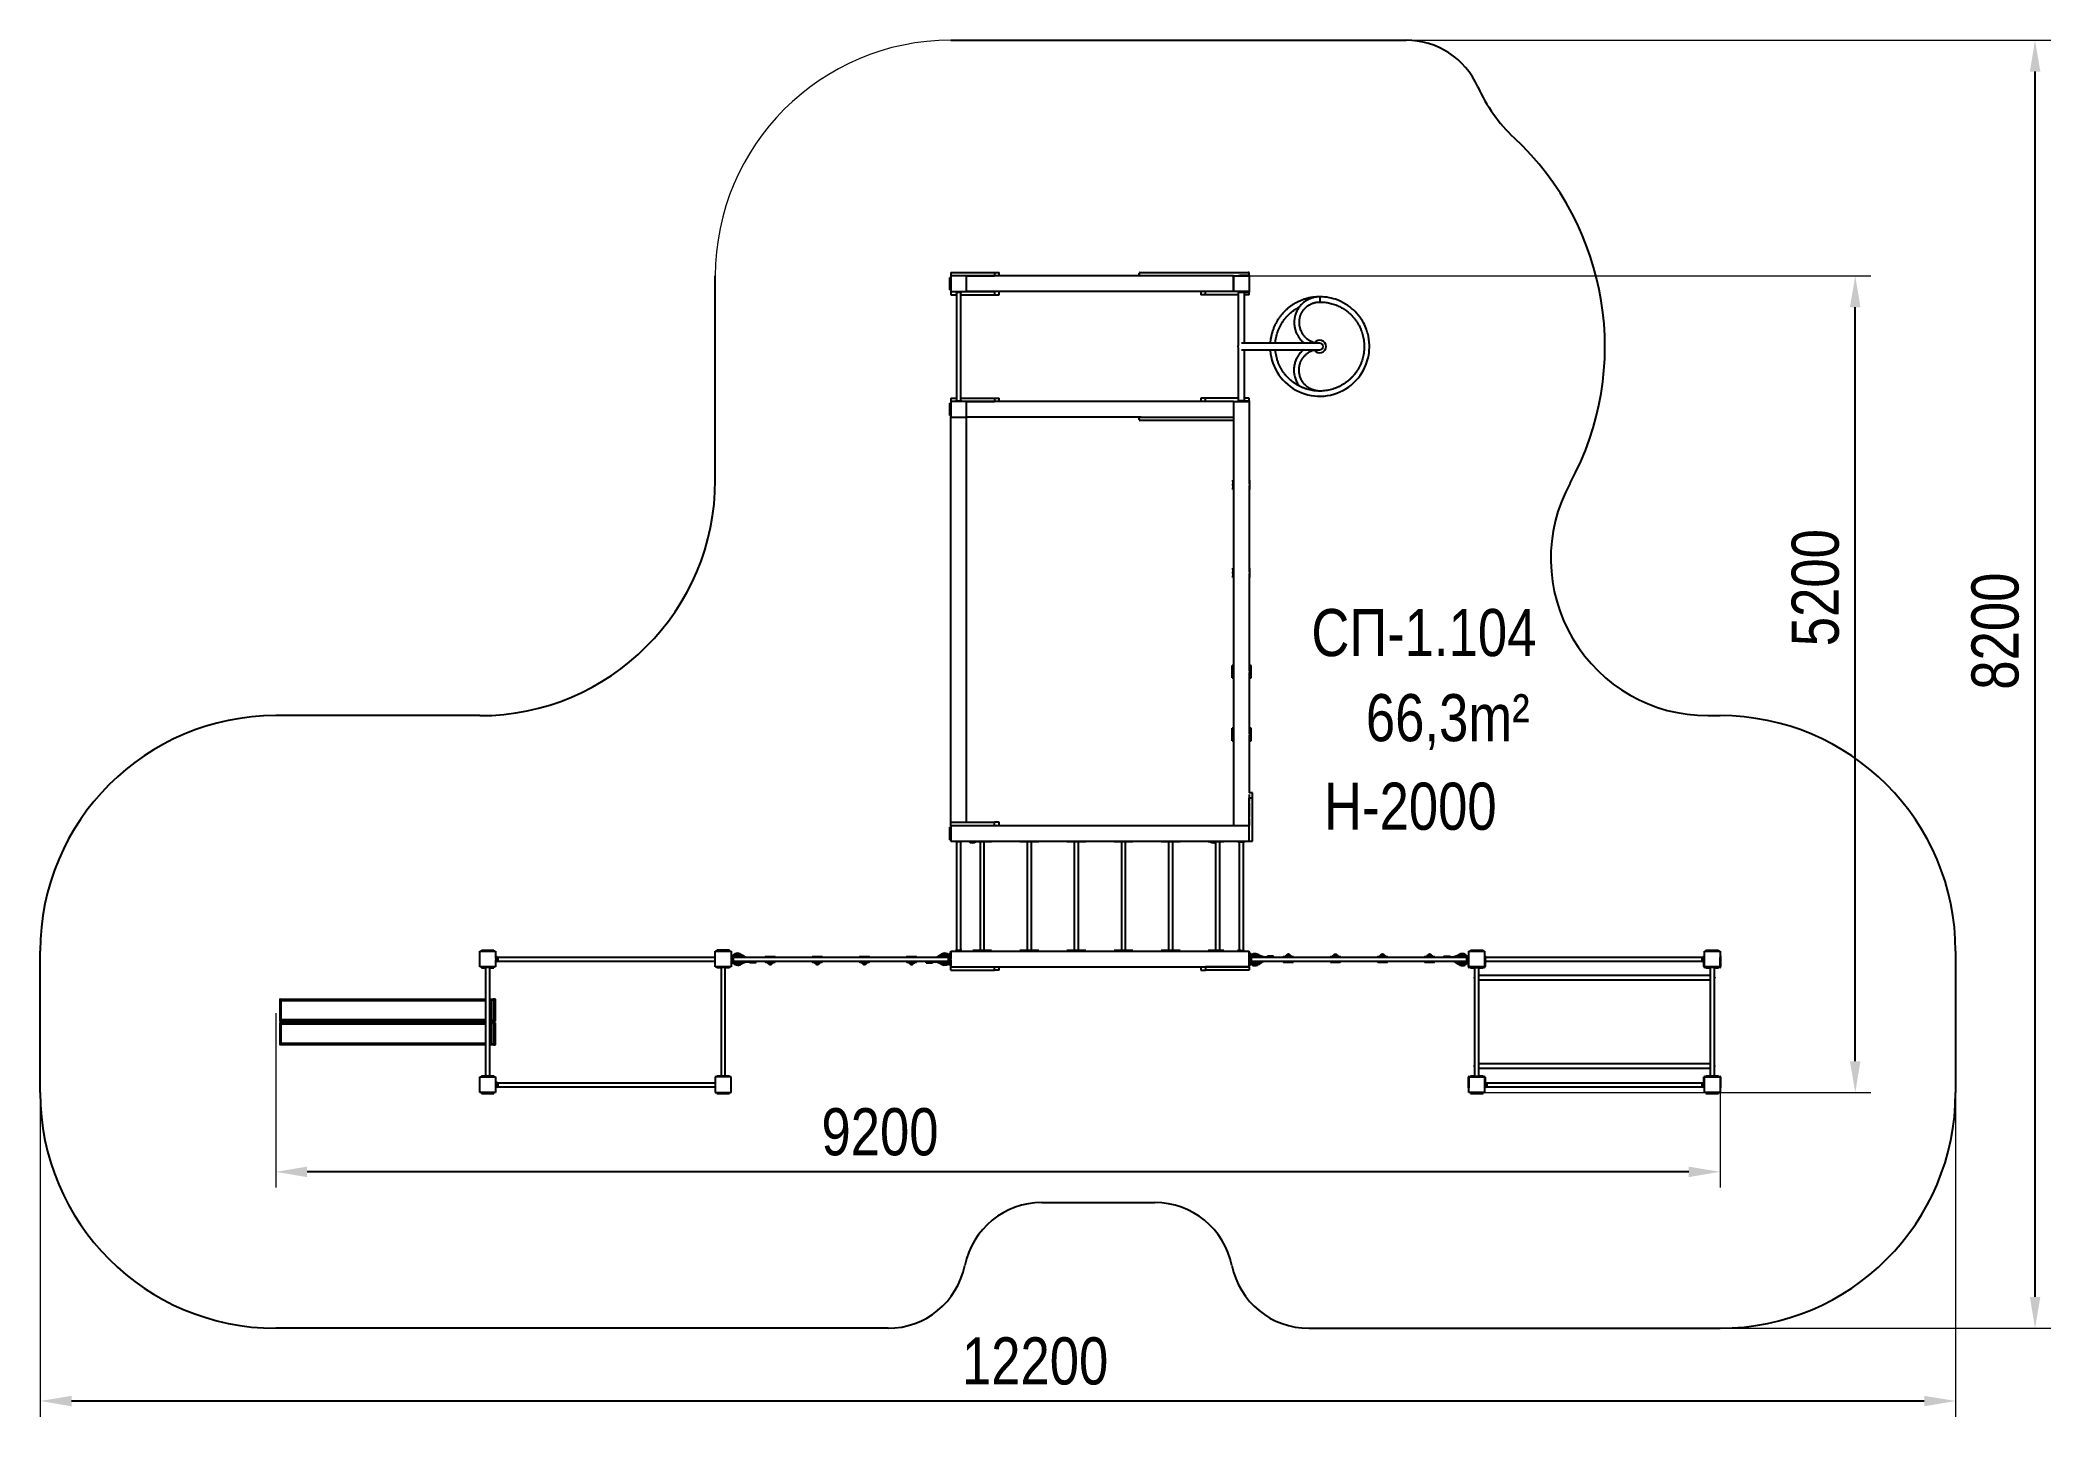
# Model space of a CAD drawing. Header units: millimetres. Extents: x -6755 to 6051, y -4026 to 4737.
import ezdxf

# ---------------------------------------------------------------- set-up
doc = ezdxf.new("R2010")
doc.units = ezdxf.units.MM
for name, color, linetype in [('DiKom', 7, 'Continuous'), ('DIKOM_АРТИКУЛ', 7, 'Continuous'), ('DIKOM_ЗОНА', 80, 'Continuous'), ('DIKOM_РАЗМЕР_ЗОНА', 7, 'Continuous'), ('DIKOM_РАЗМЕР_ОБЪЕКТА', 7, 'Continuous')]:
    doc.layers.add(name, color=color, linetype=linetype)
doc.styles.add('style1', font='arial.ttf', dxfattribs={"width": 0.8})
doc.dimstyles.new('1-50', dxfattribs={"dimtxt": 300, "dimasz": 200, "dimexe": 100, "dimexo": 0, "dimgap": 100, "dimtad": 1, "dimdec": 0, "dimtxsty": 'style1', "dimcen": 0, "dimclrd": 7, "dimclre": 7, "dimadec": 1, "dimazin": 2, "dimtfac": 1, "dimtdec": 0, "dimtmove": 0, "dimatfit": 3, "dimfxl": 0, "dimlwd": 25, "dimlwe": 18, "dimarcsym": 0})

msp = doc.modelspace()

# ---------------------------------------------------------------- texts
at = {"layer": 'DIKOM_АРТИКУЛ', "color": 7, "linetype": 'Continuous', "lineweight": 15, "char_height": 300, "width": 4145.586, "attachment_point": 1, "style": 'style1'}
for s, insert in [('{\\fArial|b0|i0|c204|p34;СП}-{\\fArial|b0|i0|c204|p34;1.104}', (1341.5, 1115.9)), ('{\\fArial|b0|i0|c204|p34;66,3}m²', (1688.8, 574.3)), ('Н-2000', (1422.2, 10.6))]:
    msp.add_mtext(s, dxfattribs=dict(at, insert=insert))

# ---------------------------------------------------------------- blocks, each defined once
blk = doc.blocks.new('*D9')
at = {"layer": 'Defpoints', "color": 0, "transparency": 16777216}
for p in [(-5255, -1457), (3945, -1884), (-5255, -2467)]:
    blk.add_point(p, dxfattribs=at)
at = {"layer": 'DIKOM_РАЗМЕР_ОБЪЕКТА', "color": 7, "lineweight": 18, "transparency": 16777216}
for p, q in [((-5255, -1457), (-5255, -2567)), ((3945, -1884), (3945, -2567))]:
    blk.add_line(p, q, dxfattribs=at)
at = {"layer": 'DIKOM_РАЗМЕР_ОБЪЕКТА', "color": 7, "lineweight": 25, "transparency": 16777216}
blk.add_line((3745, -2467), (-5055, -2467), dxfattribs=at)
at = {"layer": 'DIKOM_РАЗМЕР_ОБЪЕКТА', "color": 7, "transparency": 16777216}
for points in [[(-5055, -2434), (-5055, -2501), (-5255, -2467)], [(3745, -2434), (3745, -2501), (3945, -2467)]]:
    blk.add_solid(points, dxfattribs=at)
at = {"layer": 'DIKOM_РАЗМЕР_ОБЪЕКТА', "color": 0, "transparency": 16777216, "insert": (-1406, -2214), "char_height": 300, "attachment_point": 5, "style": 'style1'}
blk.add_mtext('9200', dxfattribs=at)
blk = doc.blocks.new('*D10')
at = {"layer": 'Defpoints', "color": 0, "transparency": 16777216}
for p in [(161, 3237), (4806, 3237), (2345, -1963)]:
    blk.add_point(p, dxfattribs=at)
at = {"layer": 'DIKOM_РАЗМЕР_ОБЪЕКТА', "color": 7, "lineweight": 18, "transparency": 16777216}
for p, q in [((161, 3237), (4906, 3237)), ((2345, -1963), (4906, -1963))]:
    blk.add_line(p, q, dxfattribs=at)
at = {"layer": 'DIKOM_РАЗМЕР_ОБЪЕКТА', "color": 7, "lineweight": 25, "transparency": 16777216}
blk.add_line((4806, -1763), (4806, 3037), dxfattribs=at)
at = {"layer": 'DIKOM_РАЗМЕР_ОБЪЕКТА', "color": 7, "transparency": 16777216}
for points in [[(4772, 3037), (4839, 3037), (4806, 3237)], [(4772, -1763), (4839, -1763), (4806, -1963)]]:
    blk.add_solid(points, dxfattribs=at)
at = {"layer": 'DIKOM_РАЗМЕР_ОБЪЕКТА', "color": 0, "transparency": 16777216, "insert": (4553, 1252), "char_height": 300, "attachment_point": 5, "rotation": 90, "style": 'style1'}
blk.add_mtext('5200', dxfattribs=at)
blk = doc.blocks.new('*D11')
at = {"layer": 'Defpoints', "color": 0, "transparency": 16777216}
for p in [(-6755, -1513), (5445, -1513), (5445, -3926)]:
    blk.add_point(p, dxfattribs=at)
at = {"layer": 'DIKOM_РАЗМЕР_ЗОНА', "color": 7, "lineweight": 18, "transparency": 16777216}
for p, q in [((-6755, -1513), (-6755, -4026)), ((5445, -1513), (5445, -4026))]:
    blk.add_line(p, q, dxfattribs=at)
at = {"layer": 'DIKOM_РАЗМЕР_ЗОНА', "color": 7, "lineweight": 25, "transparency": 16777216}
blk.add_line((-6555, -3926), (5245, -3926), dxfattribs=at)
at = {"layer": 'DIKOM_РАЗМЕР_ЗОНА', "color": 7, "transparency": 16777216}
for points in [[(-6555, -3893), (-6555, -3960), (-6755, -3926)], [(5245, -3893), (5245, -3960), (5445, -3926)]]:
    blk.add_solid(points, dxfattribs=at)
at = {"layer": 'DIKOM_РАЗМЕР_ЗОНА', "color": 0, "transparency": 16777216, "insert": (-418, -3673), "char_height": 300, "attachment_point": 5, "style": 'style1'}
blk.add_mtext('12200', dxfattribs=at)
blk = doc.blocks.new('*D12')
at = {"layer": 'Defpoints', "color": 0, "transparency": 16777216}
for p in [(1321, 4737), (5951, 4737), (1809, -3463)]:
    blk.add_point(p, dxfattribs=at)
at = {"layer": 'DIKOM_РАЗМЕР_ЗОНА', "color": 7, "lineweight": 18, "transparency": 16777216}
for p, q in [((1321, 4737), (6051, 4737)), ((1809, -3463), (6051, -3463))]:
    blk.add_line(p, q, dxfattribs=at)
at = {"layer": 'DIKOM_РАЗМЕР_ЗОНА', "color": 7, "lineweight": 25, "transparency": 16777216}
blk.add_line((5951, -3263), (5951, 4537), dxfattribs=at)
at = {"layer": 'DIKOM_РАЗМЕР_ЗОНА', "color": 7, "transparency": 16777216}
for points in [[(5918, 4537), (5985, 4537), (5951, 4737)], [(5918, -3263), (5985, -3263), (5951, -3463)]]:
    blk.add_solid(points, dxfattribs=at)
at = {"layer": 'DIKOM_РАЗМЕР_ЗОНА', "color": 0, "transparency": 16777216, "insert": (5698, 975), "char_height": 300, "attachment_point": 5, "rotation": 90, "style": 'style1'}
blk.add_mtext('8200', dxfattribs=at)

# ---------------------------------------------------------------- dimensions: what is measured, and where the dimension line sits
at = {"layer": 'DIKOM_РАЗМЕР_ЗОНА'}
dim = msp.add_linear_dim(base=(5951.4, 4737.1), p1=(1809.4, -3462.9), p2=(1320.9, 4737.1), angle=90, dimstyle='1-50', dxfattribs=at)
dim.commit()
dim.dimension.update_dxf_attribs({"geometry": '*D12', "text_midpoint": (5951.4, 975.1), "dimtype": 160})
dim = msp.add_linear_dim(base=(5445, -3926.5), p1=(-6755, -1512.9), p2=(5445, -1512.9), dimstyle='1-50', dxfattribs=at)
dim.commit()
dim.dimension.update_dxf_attribs({"geometry": '*D11', "text_midpoint": (-417.9, -3926.5), "dimtype": 160})
at = {"layer": 'DIKOM_РАЗМЕР_ОБЪЕКТА'}
dim = msp.add_linear_dim(base=(4805.7, 3237.1), p1=(2345, -1962.9), p2=(161.4, 3237.1), angle=90, dimstyle='1-50', dxfattribs=at)
dim.commit()
dim.dimension.update_dxf_attribs({"geometry": '*D10', "text_midpoint": (4805.7, 1252.1), "dimtype": 160})
dim = msp.add_linear_dim(base=(-5255, -2467.3), p1=(3945, -1883.6), p2=(-5255, -1457), dimstyle='1-50', dxfattribs=at)
dim.commit()
dim.dimension.update_dxf_attribs({"geometry": '*D9', "text_midpoint": (-1405.6, -2467.3), "dimtype": 160})

# ---------------------------------------------------------------- linework, layer by layer
for p, q in [((-961, 3227.1), (-961, 3147.1)), ((-961, 3227.1), (-961, 3227.1)), ((-961, 3227.1), (-955, 3227.1)), ((-961, 3167.1), (-961, 3207.1)), ((-961, 3207.1), (-955, 3207.1)), ((-955, 3258.1), (-955, 3237.1)), ((-955, 3258.1), (-677.4, 3258.1)), ((-955, 3258.1), (-955, 3237.1)), ((-955, 3258.1), (-955, 3258.1)), ((-955, 3237.1), (-955, 3237.1)), ((-955, 3237.1), (-955, 3137.1)), ((-855, 3237.1), (-955, 3237.1)), ((-955, 3237.1), (-955, 3237.1)), ((-955, 3237.1), (-955, 3237.1)), ((-955, 3237.1), (-955, 3227.1)), ((-955, 3167.1), (-955, 3207.1)), ((-855, 3237.1), (-677.4, 3237.1)), ((-855, 3137.1), (-855, 3237.1)), ((257.2, 3237.1), (-855, 3237.1)), ((-677.4, 3258.1), (-677.4, 3237.1)), ((-677.4, 3258.1), (-647.4, 3258.1)), ((-647.4, 3237.1), (-647.4, 3258.1)), ((245.3, 3253.1), (245.3, 3242.1)), ((245.3, 3242.1), (245.3, 3253.1)), ((245.3, 3253.1), (245.3, 3253.1)), ((245.3, 3242.1), (245.3, 3242.1)), ((250.3, 3258.1), (924.6, 3258.1)), ((250.3, 3258.1), (250.3, 3258.1)), ((845, 3237.1), (257.2, 3237.1)), ((845, 3137.1), (845, 3237.1)), ((845, 3237.1), (945, 3237.1)), ((845, 3237.1), (845, 3237.1)), ((845, 3237.1), (845, 3137.1)), ((875, 3237.1), (875, 3240.1)), ((875, 3240.1), (885, 3240.1)), ((875, 3240.1), (875, 3237.1)), ((875, 3240.1), (875, 3240.1)), ((885, 3240.1), (885, 3237.1)), ((943, 3240.1), (885, 3240.1)), ((924.4, 3242.1), (945, 3242.1)), ((924.6, 3258.1), (940, 3258.1)), ((945, 3258.1), (940, 3258.1)), ((945, 3253.1), (945, 3258.1)), ((945, 3242.1), (945, 3253.1)), ((945, 3239.7), (945, 3242.1)), ((945, 3237.1), (945, 3137.1)), ((948, 3139.1), (948, 3235.1)), ((-961, 3167.1), (-955, 3167.1)), ((-961, 3147.1), (-961, 3147.1)), ((-961, 3147.1), (-955, 3147.1)), ((-955, 3147.1), (-955, 3137.1)), ((-955, 3137.1), (-955, 3116.1)), ((-955, 3137.1), (-955, 3116.1)), ((-955, 3137.1), (-955, 3137.1)), ((-955, 3137.1), (-855, 3137.1)), ((-955, 3137.1), (-955, 3137.1)), ((-955, 3137.1), (-955, 3137.1)), ((-955, 3116.1), (-918.5, 3116.1)), ((-955, 3116.1), (-955, 3116.1)), ((-925, 3137.1), (-925, 3133.1)), ((-925, 3137.1), (-925, 3133.1)), ((-925, 3133.1), (-885, 3133.1)), ((-925, 3133.1), (-925, 3133.1)), ((-918.5, 3133.1), (-918.5, 2441.1)), ((-891.5, 2441.1), (-891.5, 3133.1)), ((-891.5, 3116.1), (-677.4, 3116.1)), ((-885, 3137.1), (-885, 3133.1)), ((-855, 3137.1), (-677.4, 3137.1)), ((845, 3137.1), (-855, 3137.1)), ((-677.4, 3137.1), (-677.4, 3116.1)), ((-677.4, 3116.1), (-647.4, 3116.1)), ((-647.4, 3116.1), (-647.4, 3137.1)), ((637.4, 3137.1), (637.4, 3116.1)), ((667.4, 3116.1), (637.4, 3116.1)), ((667.4, 3116.1), (667.4, 3137.1)), ((845, 3137.1), (667.4, 3137.1)), ((881.5, 3116.1), (667.4, 3116.1)), ((945, 3137.1), (845, 3137.1)), ((845, 3137.1), (845, 3137.1)), ((875, 3134.1), (875, 3137.1)), ((875, 3137.1), (875, 3134.1)), ((875, 3137.1), (875, 3133.1)), ((875, 3137.1), (875, 3133.1)), ((875, 3133.1), (875, 3137.1)), ((915, 3137.1), (875, 3137.1)), ((875, 3134.1), (875, 3134.1)), ((875, 3133.1), (915, 3133.1)), ((875, 3133.1), (875, 3133.1)), ((875, 3133.1), (875, 2793.5)), ((915, 3133.1), (875, 3133.1)), ((945, 3116.1), (908.5, 3116.1)), ((915, 3137.1), (915, 3133.1)), ((915, 3133.1), (915, 3137.1)), ((915, 3134.1), (943, 3134.1)), ((915, 2808.1), (915, 3133.1)), ((945, 3116.1), (945, 3134.5)), ((1393, 3070.5), (1405.1, 3070.3)), ((875, 2780.7), (875, 2441.1)), ((1395, 2808.1), (895.8, 2808.1)), ((895.8, 2766.1), (1395, 2766.1)), ((915, 2441.1), (915, 2766.1)), ((-955, 2458.1), (-955, 2437.1)), ((-955, 2458.1), (-918.5, 2458.1)), ((-955, 2458.1), (-955, 2437.1)), ((-955, 2458.1), (-955, 2458.1)), ((-955, 2437.1), (-955, 2437.1)), ((-955, 2437.1), (-955, 2337.1)), ((-855, 2437.1), (-955, 2437.1)), ((-955, 2437.1), (-955, 2437.1)), ((-955, 2437.1), (-955, 2437.1)), ((-955, 2437.1), (-955, 2427.1)), ((-925, 2441.1), (-925, 2437.1)), ((-925, 2441.1), (-885, 2441.1)), ((-925, 2441.1), (-925, 2437.1)), ((-925, 2441.1), (-925, 2441.1)), ((-891.5, 2458.1), (-677.4, 2458.1)), ((-885, 2441.1), (-885, 2437.1)), ((-855, 2437.1), (-677.4, 2437.1)), ((-855, 2337.1), (-855, 2437.1)), ((845, 2437.1), (-855, 2437.1)), ((-677.4, 2458.1), (-677.4, 2437.1)), ((-677.4, 2458.1), (-647.4, 2458.1)), ((-647.4, 2437.1), (-647.4, 2458.1)), ((637.4, 2458.1), (637.4, 2437.1)), ((667.4, 2458.1), (637.4, 2458.1)), ((667.4, 2437.1), (667.4, 2458.1)), ((881.5, 2458.1), (667.4, 2458.1)), ((845, 2437.1), (667.4, 2437.1)), ((845, 2437.1), (845, 1937.1)), ((845, 2437.1), (845, 2437.1)), ((845, 2437.1), (845, -262.9)), ((845, 2437.1), (945, 2437.1)), ((845, 2437.1), (845, 2437.1)), ((845, 2437.1), (845, 2337.1)), ((875, 2441.1), (875, 2437.1)), ((875, 2441.1), (915, 2441.1)), ((875, 2441.1), (875, 2437.1)), ((875, 2441.1), (875, 2441.1)), ((875, 2441.1), (875, 2437.1)), ((915, 2441.1), (875, 2441.1)), ((875, 2437.1), (875, 2440.1)), ((875, 2440.1), (875, 2437.1)), ((875, 2440.1), (875, 2440.1)), ((915, 2437.1), (875, 2437.1)), ((945, 2458.1), (908.5, 2458.1)), ((915, 2441.1), (915, 2437.1)), ((915, 2441.1), (915, 2437.1)), ((943, 2440.1), (915, 2440.1)), ((945, 2439.7), (945, 2458.1)), ((945, 2437.1), (945, 1912.1)), ((948, 2339.1), (948, 2435.1)), ((1395, 2503.6), (1391.7, 2503.7)), ((1397.7, 2503.7), (1395, 2503.6)), ((1395, 2470.6), (1409.3, 2470.9)), ((-961, 2427.1), (-961, 2347.1)), ((-961, 2427.1), (-961, 2427.1)), ((-961, 2427.1), (-955, 2427.1)), ((-961, 2367.1), (-961, 2407.1)), ((-961, 2407.1), (-955, 2407.1)), ((-961, 2367.1), (-955, 2367.1)), ((-961, 2347.1), (-955, 2347.1)), ((-961, 2347.1), (-961, 2347.1)), ((-955, 2367.1), (-955, 2407.1)), ((-955, 2347.1), (-955, 2337.1)), ((-955, -262.9), (-955, 2337.1)), ((-955, -262.9), (-955, 2337.1)), ((-955, 2337.1), (-955, 2337.1)), ((-955, 2337.1), (-855, 2337.1)), ((-955, 2337.1), (-955, 2337.1)), ((-955, 2337.1), (-955, 2337.1)), ((-855, -241.9), (-855, 2337.1)), ((257.2, 2337.1), (-855, 2337.1)), ((245.3, 2332.1), (245.3, 2321.1)), ((245.3, 2321.1), (245.3, 2332.1)), ((245.3, 2332.1), (245.3, 2332.1)), ((245.3, 2321.1), (245.3, 2321.1)), ((845, 2316.1), (250.3, 2316.1)), ((250.3, 2316.1), (250.3, 2316.1)), ((257.2, 2337.1), (845, 2337.1)), ((845, 2337.1), (845, 2337.1)), ((842, 1937.1), (842, 1877.1)), ((842, 1937.1), (842, 1937.1)), ((842, 1937.1), (845, 1937.1)), ((845, 1927.1), (842, 1927.1)), ((842, 1927.1), (842, 1887.1)), ((945, 1937.1), (948, 1937.1)), ((948, 1927.1), (945, 1927.1)), ((948, 1927.1), (948, 1887.1)), ((842, 1887.1), (845, 1887.1)), ((845, 1877.1), (842, 1877.1)), ((842, 1877.1), (842, 1877.1)), ((845, 1877.1), (845, 1377.1)), ((945, 1902.1), (945, 1352.1)), ((945, 1887.1), (948, 1887.1)), ((948, 1877.1), (945, 1877.1)), ((842, 1377.1), (842, 1317.1)), ((842, 1377.1), (842, 1377.1)), ((842, 1377.1), (845, 1377.1)), ((845, 1367.1), (842, 1367.1)), ((842, 1367.1), (842, 1327.1)), ((842, 1327.1), (845, 1327.1)), ((845, 1317.1), (842, 1317.1)), ((842, 1317.1), (842, 1317.1)), ((845, 1317.1), (845, -262.9)), ((945, 1377.1), (948, 1377.1)), ((948, 1367.1), (945, 1367.1)), ((945, 1342.1), (945, 721.6)), ((945, 1327.1), (948, 1327.1)), ((948, 1317.1), (945, 1317.1)), ((948, 1367.1), (948, 1327.1)), ((837.5, 677.1), (837.5, 757.1)), ((837.5, 757.1), (837.5, 757.1)), ((837.5, 757.1), (837.5, 677.1)), ((845, 757.1), (837.5, 757.1)), ((837.5, 757.1), (837.5, 677.1)), ((837.5, 757.1), (837.5, 757.1)), ((837.5, 677.1), (837.5, 757.1)), ((837.5, 757.1), (837.5, 757.1)), ((837.5, 677.1), (837.5, 677.1)), ((837.5, 677.1), (845, 677.1)), ((837.5, 677.1), (837.5, 677.1)), ((837.5, 677.1), (837.5, 677.1)), ((957.5, 757.1), (945, 757.1)), ((948, 747.1), (945, 747.1)), ((945, 742.1), (948, 742.1)), ((945, 712.6), (945, 321.6)), ((948, 692.1), (945, 692.1)), ((948, 687.1), (945, 687.1)), ((945, 677.1), (957.5, 677.1)), ((948, 742.1), (948, 692.1)), ((957.5, 677.1), (957.5, 757.1)), ((3945, 437.1), (3945, 437.1)), ((837.5, 357.1), (837.5, 277.1)), ((845, 357.1), (837.5, 357.1)), ((837.5, 277.1), (837.5, 357.1)), ((837.5, 357.1), (837.5, 357.1)), ((837.5, 357.1), (837.5, 277.1)), ((837.5, 357.1), (837.5, 357.1)), ((837.5, 277.1), (837.5, 357.1)), ((837.5, 357.1), (837.5, 357.1)), ((837.5, 277.1), (845, 277.1)), ((837.5, 277.1), (837.5, 277.1)), ((837.5, 277.1), (837.5, 277.1)), ((837.5, 277.1), (837.5, 277.1)), ((957.5, 357.1), (945, 357.1)), ((945, 347.1), (948, 347.1)), ((945, 342.1), (948, 342.1)), ((945, 312.6), (945, -55.3)), ((948, 292.1), (945, 292.1)), ((945, 287.1), (948, 287.1)), ((945, 277.1), (957.5, 277.1)), ((948, 342.1), (948, 292.1)), ((957.5, 277.1), (957.5, 357.1)), ((966, -55.3), (945, -55.3)), ((945, -64.1), (945, -108.9)), ((945, -362.9), (945, -85.3)), ((945, -85.3), (966, -85.3)), ((945, -116.9), (945, -208.9)), ((966, -362.9), (966, -85.3)), ((-955, -262.9), (-955, -241.9)), ((-955, -262.9), (-955, -241.9)), ((-955, -241.9), (-955, -241.9)), ((-955, -241.9), (-677.4, -241.9)), ((-677.4, -262.9), (-677.4, -241.9)), ((-647.4, -241.9), (-677.4, -241.9)), ((-647.4, -262.9), (-647.4, -241.9)), ((945, -216.9), (945, -262.9)), ((-961, -352.9), (-961, -272.9)), ((-961, -272.9), (-961, -272.9)), ((-955, -272.9), (-961, -272.9)), ((-961, -292.9), (-961, -332.9)), ((-955, -292.9), (-961, -292.9)), ((-955, -332.9), (-961, -332.9)), ((-961, -352.9), (-961, -352.9)), ((-955, -352.9), (-961, -352.9)), ((-955, -262.9), (-677.4, -262.9)), ((-955, -362.9), (-955, -262.9)), ((-955, -262.9), (845, -262.9)), ((-955, -262.9), (-955, -362.9)), ((-955, -272.9), (-955, -262.9)), ((-955, -262.9), (-955, -262.9)), ((-955, -292.9), (-955, -332.9)), ((-955, -362.9), (-955, -352.9)), ((-955, -362.9), (945, -362.9)), ((-955, -362.9), (-955, -362.9)), ((-955, -362.9), (-955, -362.9)), ((-925, -366.9), (-925, -362.9)), ((-925, -366.9), (-925, -362.9)), ((-925, -366.9), (-925, -362.9)), ((-925, -366.9), (-925, -362.9)), ((-925, -366.9), (-925, -362.9)), ((-925, -366.9), (-925, -362.9)), ((-925, -366.9), (-925, -362.9)), ((-925, -366.9), (-925, -362.9)), ((-925, -366.9), (-925, -362.9)), ((-925, -366.9), (-925, -362.9)), ((-885, -366.9), (-925, -366.9)), ((-925, -366.9), (-925, -366.9)), ((-925, -366.9), (-925, -366.9)), ((-925, -366.9), (-925, -366.9)), ((-925, -366.9), (-925, -366.9)), ((-925, -366.9), (-925, -366.9)), ((-918.5, -366.9), (-918.5, -1058.9)), ((-918.5, -366.9), (-918.5, -1058.9)), ((-918.5, -366.9), (-918.5, -1058.9)), ((-918.5, -366.9), (-918.5, -1058.9)), ((-918.5, -366.9), (-918.5, -1058.9)), ((-891.5, -1058.9), (-891.5, -366.9)), ((-885, -366.9), (-885, -362.9)), ((-815, -362.9), (-815, -366.9)), ((-795, -366.9), (-815, -366.9)), ((-803.1, -362.9), (-803.2, -362.9)), ((-803.1, -362.9), (-803.2, -363)), ((-803.2, -363), (-803.2, -362.9)), ((-795, -366.9), (-795, -362.9)), ((-715, -366.9), (-795, -366.9)), ((-768.5, -366.9), (-768.5, -1058.9)), ((-741.5, -1058.9), (-741.5, -366.9)), ((-715, -366.9), (-715, -362.9)), ((-695, -366.9), (-715, -366.9)), ((-695, -366.9), (-695, -362.9)), ((-515, -362.9), (-515, -366.9)), ((-495, -366.9), (-515, -366.9)), ((-495, -366.9), (-495, -362.9)), ((-415, -366.9), (-495, -366.9)), ((-468.5, -366.9), (-468.5, -1058.9)), ((-441.5, -1058.9), (-441.5, -366.9)), ((-415, -366.9), (-415, -362.9)), ((-395, -366.9), (-415, -366.9)), ((-395, -366.9), (-395, -362.9)), ((-215, -362.9), (-215, -366.9)), ((-195, -366.9), (-215, -366.9)), ((-195, -366.9), (-195, -362.9)), ((-115, -366.9), (-195, -366.9)), ((-168.5, -366.9), (-168.5, -1058.9)), ((-141.5, -1058.9), (-141.5, -366.9)), ((-115, -366.9), (-115, -362.9)), ((-95, -366.9), (-115, -366.9)), ((-95, -366.9), (-95, -362.9)), ((85, -362.9), (85, -366.9)), ((105, -366.9), (85, -366.9)), ((105, -366.9), (105, -362.9)), ((185, -366.9), (105, -366.9)), ((131.5, -366.9), (131.5, -1058.9)), ((158.5, -1058.9), (158.5, -366.9)), ((185, -366.9), (185, -362.9)), ((205, -366.9), (185, -366.9)), ((205, -366.9), (205, -362.9)), ((385, -362.9), (385, -366.9)), ((405, -366.9), (385, -366.9)), ((405, -366.9), (405, -362.9)), ((485, -366.9), (405, -366.9)), ((431.5, -366.9), (431.5, -1058.9)), ((458.5, -1058.9), (458.5, -366.9)), ((485, -366.9), (485, -362.9)), ((505, -366.9), (485, -366.9)), ((505, -366.9), (505, -362.9)), ((671.5, -362.9), (671.5, -366.9)), ((685, -362.9), (685, -366.9)), ((705, -366.9), (685, -366.9)), ((705, -366.9), (705, -362.9)), ((705, -366.9), (705, -362.9)), ((785, -366.9), (705, -366.9)), ((731.5, -366.9), (731.5, -1058.9)), ((758.5, -1058.9), (758.5, -366.9)), ((845, -262.9), (945, -262.9)), ((845, -262.9), (945, -262.9)), ((871.5, -366.9), (871.5, -362.9)), ((891.5, -366.9), (871.5, -366.9)), ((875, -362.9), (875, -366.9)), ((875, -362.9), (875, -366.9)), ((875, -362.9), (875, -366.9)), ((875, -362.9), (875, -366.9)), ((875, -362.9), (875, -366.9)), ((875, -362.9), (875, -366.9)), ((875, -362.9), (875, -366.9)), ((875, -362.9), (875, -366.9)), ((875, -362.9), (875, -366.9)), ((875, -362.9), (875, -366.9)), ((875, -366.9), (875, -366.9)), ((875, -366.9), (875, -366.9)), ((875, -366.9), (875, -366.9)), ((875, -366.9), (915, -366.9)), ((875, -366.9), (875, -366.9)), ((875, -366.9), (875, -366.9)), ((881.5, -366.9), (881.5, -1058.9)), ((881.5, -366.9), (881.5, -1058.9)), ((881.5, -366.9), (881.5, -1058.9)), ((881.5, -366.9), (881.5, -1058.9)), ((881.5, -366.9), (881.5, -1058.9)), ((891.5, -366.9), (891.5, -362.9)), ((908.5, -1058.9), (908.5, -366.9)), ((915, -362.9), (915, -366.9)), ((945, -308.9), (945, -262.9)), ((945, -362.9), (945, -316.9)), ((945, -362.9), (966, -362.9)), ((-3955, -1162.9), (-3955, -1062.9)), ((-3955, -1062.9), (-3955, -1062.9)), ((-3955, -1162.9), (-3955, -1062.9)), ((-3955, -1062.9), (-3945, -1062.9)), ((-3945, -1056.9), (-3945, -1062.9)), ((-3945, -1056.9), (-3925, -1056.9)), ((-3945, -1056.9), (-3945, -1062.9)), ((-3945, -1056.9), (-3945, -1056.9)), ((-3945, -1062.9), (-3855, -1062.9)), ((-3925, -1056.9), (-3925, -1062.9)), ((-3925, -1056.9), (-3885, -1056.9)), ((-3885, -1056.9), (-3885, -1062.9)), ((-3885, -1056.9), (-3865, -1056.9)), ((-3865, -1056.9), (-3865, -1062.9)), ((-3855, -1062.9), (-3855, -1108.4)), ((-3851, -1092.9), (-3855, -1092.9)), ((-3851, -1097.9), (-3855, -1097.9)), ((-3855, -1117.4), (-3855, -1162.9)), ((-3851, -1127.9), (-3855, -1127.9)), ((-3851, -1132.9), (-3855, -1132.9)), ((-3851, -1127.9), (-3851, -1097.9)), ((-3841, -1110.9), (-3851, -1110.9)), ((-3841, -1117.9), (-3851, -1117.9)), ((-3841, -1100.9), (-2555, -1100.9)), ((-3841, -1100.9), (-3841, -1100.9)), ((-3841, -1100.9), (-3593, -1100.9)), ((-3841, -1100.9), (-3841, -1100.9)), ((-3841, -1110.9), (-3841, -1117.9)), ((-2555, -1127.9), (-3841, -1127.9)), ((-3593, -1127.9), (-3841, -1127.9)), ((-3841, -1127.9), (-3841, -1127.9)), ((-3586.2, -1100.9), (-3586, -1100.9)), ((-2624, -1100.9), (-2623.8, -1100.9)), ((-2617, -1100.9), (-2455, -1100.9)), ((-2455, -1127.9), (-2617, -1127.9)), ((-2455, -1162.9), (-2455, -1062.9)), ((-2455, -1062.9), (-2445, -1062.9)), ((-2455, -1100.9), (-2455, -1062.9)), ((-2455, -1062.9), (-2455, -1062.9)), ((-2455, -1162.9), (-2455, -1127.9)), ((-2445, -1062.9), (-2445, -1056.9)), ((-2425, -1056.9), (-2445, -1056.9)), ((-2445, -1062.9), (-2445, -1056.9)), ((-2445, -1056.9), (-2445, -1056.9)), ((-2445, -1062.9), (-2355, -1062.9)), ((-2425, -1062.9), (-2425, -1056.9)), ((-2385, -1056.9), (-2425, -1056.9)), ((-2385, -1062.9), (-2385, -1056.9)), ((-2365, -1056.9), (-2385, -1056.9)), ((-2365, -1062.9), (-2365, -1056.9)), ((-2355, -1062.9), (-2355, -1108.4)), ((-2351, -1092.9), (-2355, -1092.9)), ((-2351, -1097.9), (-2355, -1097.9)), ((-2355, -1117.4), (-2355, -1162.9)), ((-2351, -1127.9), (-2355, -1127.9)), ((-2351, -1132.9), (-2355, -1132.9)), ((-2351, -1096.9), (-2344, -1096.9)), ((-2351, -1127.9), (-2351, -1097.9)), ((-2341, -1110.9), (-2351, -1110.9)), ((-2341, -1117.9), (-2351, -1117.9)), ((-2350.8, -1132.9), (-2344, -1132.9)), ((-2344, -1096.9), (-2334.9, -1096.9)), ((-2344, -1132.9), (-2334.9, -1132.9)), ((-2341, -1100.9), (-969, -1100.9)), ((-2341, -1100.9), (-2341, -1100.9)), ((-2341, -1100.9), (-2093, -1100.9)), ((-2341, -1100.9), (-2341, -1100.9)), ((-2341, -1110.9), (-2341, -1117.9)), ((-969, -1127.9), (-2341, -1127.9)), ((-2093, -1127.9), (-2341, -1127.9)), ((-2341, -1127.9), (-2341, -1127.9)), ((-2297.8, -1130.3), (-2305.3, -1133.4)), ((-2305.3, -1133.4), (-2298.1, -1130.4)), ((-2304.3, -1094.9), (-2293.9, -1099.8)), ((-2301.3, -1142.7), (-2265.1, -1127.9)), ((-2300.4, -1086), (-2268.5, -1100.9)), ((-2300.4, -1086), (-2300.4, -1086)), ((-2300.4, -1086), (-2268.5, -1100.9)), ((-2238.1, -1131.5), (-2234.7, -1131.5)), ((-2234.7, -1134.1), (-2194.7, -1134.1)), ((-2234.7, -1134.1), (-2234.7, -1134.1)), ((-2234.7, -1134.1), (-2234.7, -1134.1)), ((-2234.7, -1134.1), (-2234.7, -1134.1)), ((-2074, -1098.4), (-2136, -1098.4)), ((-2136, -1131.4), (-2122.8, -1131.4)), ((-2114.2, -1133), (-2115, -1133)), ((-2114.2, -1133), (-2115, -1133)), ((-2113.5, -1133), (-2114.2, -1133)), ((-2114.2, -1133), (-2113.5, -1133)), ((-2114.2, -1144.3), (-2113.1, -1145.1)), ((-2114.2, -1144.4), (-2114.1, -1144.4)), ((-2114.2, -1144.5), (-2114.2, -1144.4)), ((-2114.1, -1144.4), (-2114, -1144.5)), ((-2114, -1144.5), (-2114.1, -1144.4)), ((-2114, -1144.5), (-2113.9, -1144.5)), ((-2113.9, -1144.6), (-2114, -1144.5)), ((-2113.9, -1144.5), (-2112.6, -1145.4)), ((-2113.1, -1145.1), (-2113.9, -1144.6)), ((-2113.5, -1133), (-2113.5, -1132.1)), ((-2113.5, -1133), (-2113.5, -1132.5)), ((-2113.3, -1131.4), (-2108.6, -1131.4)), ((-2113.1, -1145.1), (-2113.1, -1145)), ((-2113.1, -1145), (-2113.1, -1145.2)), ((-2113.1, -1145.2), (-2113.1, -1145.1)), ((-2113.1, -1145.2), (-2112, -1145.8)), ((-2112, -1145.8), (-2113.1, -1145.2)), ((-2112.8, -1145.2), (-2112.8, -1145.3)), ((-2112.8, -1145.3), (-2112.7, -1145.4)), ((-2112.7, -1145.3), (-2112.7, -1145.4)), ((-2112.6, -1145.4), (-2111.9, -1145.7)), ((-2112.3, -1145.5), (-2112.3, -1145.6)), ((-2112.3, -1145.6), (-2112.2, -1145.7)), ((-2112.2, -1145.6), (-2112.2, -1145.7)), ((-2112.1, -1145.6), (-2112, -1145.7)), ((-2112.1, -1145.6), (-2112.1, -1145.7)), ((-2112, -1145.8), (-2112, -1145.7)), ((-2112, -1145.7), (-2111.8, -1145.8)), ((-2111.9, -1145.8), (-2112, -1145.7)), ((-2111.9, -1145.7), (-2111.7, -1145.8)), ((-2111.7, -1145.8), (-2111.2, -1146.1)), ((-2111.2, -1146.1), (-2111, -1146.2)), ((-2110.9, -1146.3), (-2111.1, -1146.2)), ((-2111, -1146.2), (-2110.9, -1146.3)), ((-2110.9, -1146.3), (-2110.9, -1146.3)), ((-2110.9, -1146.3), (-2110.9, -1146.3)), ((-2110.3, -1146.5), (-2110.3, -1146.4)), ((-2110.3, -1146.4), (-2109.2, -1146.8)), ((-2110.1, -1146.5), (-2109.4, -1146.7)), ((-2109.4, -1146.7), (-2110.1, -1146.5)), ((-2109.2, -1146.8), (-2109.2, -1146.9)), ((-2109.2, -1146.9), (-2109.2, -1146.8)), ((-2108.4, -1147.1), (-2108.4, -1147)), ((-2108.4, -1147), (-2108.2, -1147)), ((-2108.2, -1147), (-2107.6, -1147.2)), ((-2107.6, -1147.2), (-2108.2, -1147.1)), ((-2107.4, -1131.4), (-2107.9, -1131.4)), ((-2107.5, -1147.2), (-2107.6, -1147.2)), ((-2107.4, -1147.2), (-2107.4, -1147.3)), ((-2107.4, -1147.2), (-2107.4, -1147.3)), ((-2107.4, -1147.2), (-2107.4, -1147.3)), ((-2107.4, -1147.3), (-2107.4, -1147.2)), ((-2107.2, -1147.3), (-2106.3, -1147.3)), ((-2106.9, -1147.4), (-2107.2, -1147.3)), ((-2106.7, -1147.4), (-2106.7, -1147.3)), ((-2106, -1147.4), (-2106, -1147.5)), ((-2106, -1147.4), (-2106, -1147.5)), ((-2106, -1147.4), (-2106, -1147.5)), ((-2106, -1147.4), (-2105, -1147.4)), ((-2105.8, -1147.4), (-2105.9, -1147.4)), ((-2105.9, -1147.5), (-2105.9, -1147.4)), ((-2105.6, -1147.5), (-2105.9, -1147.5)), ((-2105.9, -1147.5), (-2105.7, -1147.5)), ((-2105.6, -1147.5), (-2105.9, -1147.5)), ((-2105, -1140.5), (-2105, -1140.5)), ((-2104.9, -1147.4), (-2104.9, -1147.4)), ((-2103.4, -1147.4), (-2101.9, -1147.2)), ((-2103.4, -1147.3), (-2103.4, -1147.4)), ((-2103.4, -1147.3), (-2103.4, -1147.4)), ((-2103.4, -1147.4), (-2103.4, -1147.4)), ((-2102.1, -1131.4), (-2102.6, -1131.4)), ((-2101.9, -1147.2), (-2102, -1147.2)), ((-2101.9, -1147.2), (-2101.9, -1147.1)), ((-2101.9, -1147.1), (-2101.9, -1147.2)), ((-2101.4, -1131.4), (-2096.6, -1131.4)), ((-2100.9, -1146.9), (-2101, -1146.9)), ((-2100.9, -1146.9), (-2100.9, -1146.9)), ((-2100.3, -1146.6), (-2099.4, -1146.3)), ((-2100.3, -1146.7), (-2100.3, -1146.6)), ((-2100.1, -1146.5), (-2099, -1146.1)), ((-2099.6, -1146.4), (-2100.1, -1146.6)), ((-2100.1, -1146.6), (-2100.1, -1146.6)), ((-2099.4, -1146.4), (-2099.4, -1146.3)), ((-2099.4, -1146.3), (-2099.4, -1146.3)), ((-2099.1, -1146.3), (-2099.4, -1146.4)), ((-2099.4, -1146.4), (-2099.4, -1146.3)), ((-2099.4, -1146.3), (-2099.4, -1146.3)), ((-2099.4, -1146.4), (-2099.4, -1146.3)), ((-2099.1, -1146.2), (-2099.3, -1146.3)), ((-2099.3, -1146.3), (-2099.3, -1146.4)), ((-2099.1, -1146.2), (-2098.8, -1146)), ((-2098.7, -1146.1), (-2099.1, -1146.3)), ((-2098.8, -1146.1), (-2098.3, -1146)), ((-2098.3, -1146), (-2098.2, -1145.9)), ((-2098.2, -1145.9), (-2097.8, -1145.6)), ((-2097.5, -1145.5), (-2097.8, -1145.6)), ((-2097.5, -1145.4), (-2097.7, -1145.5)), ((-2097.5, -1145.4), (-2096.5, -1144.8)), ((-2097.5, -1145.4), (-2097.2, -1145.2)), ((-2097.2, -1145.4), (-2097.5, -1145.5)), ((-2096.3, -1144.7), (-2097.2, -1145.2)), ((-2097.2, -1145.2), (-2097.2, -1145.3)), ((-2097.2, -1145.4), (-2097.2, -1145.2)), ((-2096.5, -1144.8), (-2097, -1145.1)), ((-2096.5, -1132.5), (-2096.5, -1133)), ((-2096.5, -1133), (-2095.8, -1133)), ((-2096.5, -1133), (-2095.8, -1133)), ((-2096.3, -1144.7), (-2096.3, -1144.8)), ((-2095, -1133), (-2095.8, -1133)), ((-2095, -1133), (-2095.8, -1133)), ((-2094.3, -1128.4), (-2095, -1133)), ((-2087.2, -1131.4), (-2074, -1131.4)), ((-2086.2, -1100.9), (-2086, -1100.9)), ((-1774, -1098.4), (-1836, -1098.4)), ((-1836, -1131.4), (-1822.8, -1131.4)), ((-1814.2, -1133), (-1815, -1133)), ((-1814.2, -1133), (-1815, -1133)), ((-1813.5, -1133), (-1814.2, -1133)), ((-1814.2, -1133), (-1813.5, -1133)), ((-1814.2, -1144.3), (-1813.1, -1145.1)), ((-1814.2, -1144.4), (-1814.1, -1144.4)), ((-1814.2, -1144.5), (-1814.2, -1144.4)), ((-1814.1, -1144.4), (-1814, -1144.5)), ((-1814, -1144.5), (-1814.1, -1144.4)), ((-1814, -1144.5), (-1813.9, -1144.5)), ((-1813.9, -1144.6), (-1814, -1144.5)), ((-1813.9, -1144.5), (-1812.6, -1145.4)), ((-1813.1, -1145.1), (-1813.9, -1144.6)), ((-1813.5, -1133), (-1813.5, -1132.2)), ((-1813.5, -1133), (-1813.5, -1132.5)), ((-1813.3, -1131.4), (-1808.6, -1131.4)), ((-1813.1, -1145.1), (-1813.1, -1145)), ((-1813.1, -1145), (-1813.1, -1145.2)), ((-1813.1, -1145.2), (-1813.1, -1145.1)), ((-1813.1, -1145.2), (-1812, -1145.8)), ((-1812, -1145.8), (-1813.1, -1145.2)), ((-1812.8, -1145.2), (-1812.8, -1145.3)), ((-1812.8, -1145.3), (-1812.7, -1145.4)), ((-1812.7, -1145.3), (-1812.7, -1145.4)), ((-1812.6, -1145.4), (-1811.9, -1145.7)), ((-1812.3, -1145.5), (-1812.3, -1145.6)), ((-1812.3, -1145.6), (-1812.2, -1145.7)), ((-1812.2, -1145.6), (-1812.2, -1145.7)), ((-1812.1, -1145.6), (-1812, -1145.7)), ((-1812.1, -1145.6), (-1812.1, -1145.7)), ((-1812, -1145.8), (-1812, -1145.7)), ((-1812, -1145.7), (-1811.8, -1145.8)), ((-1811.9, -1145.8), (-1812, -1145.7)), ((-1811.9, -1145.7), (-1811.7, -1145.8)), ((-1811.7, -1145.8), (-1811.2, -1146.1)), ((-1811.2, -1146.1), (-1811, -1146.2)), ((-1810.9, -1146.3), (-1811.1, -1146.2)), ((-1811, -1146.2), (-1810.9, -1146.3)), ((-1810.9, -1146.3), (-1810.9, -1146.3)), ((-1810.9, -1146.3), (-1810.9, -1146.3)), ((-1810.3, -1146.5), (-1810.3, -1146.4)), ((-1810.3, -1146.4), (-1809.2, -1146.8)), ((-1810.1, -1146.5), (-1809.4, -1146.7)), ((-1809.4, -1146.7), (-1810.1, -1146.5)), ((-1809.2, -1146.8), (-1809.2, -1146.9)), ((-1809.2, -1146.9), (-1809.2, -1146.8)), ((-1808.4, -1147.1), (-1808.4, -1147)), ((-1808.4, -1147), (-1808.2, -1147)), ((-1808.2, -1147), (-1807.6, -1147.2)), ((-1807.6, -1147.2), (-1808.2, -1147.1)), ((-1807.4, -1131.4), (-1807.9, -1131.4)), ((-1807.5, -1147.2), (-1807.6, -1147.2)), ((-1807.4, -1147.2), (-1807.4, -1147.3)), ((-1807.4, -1147.2), (-1807.4, -1147.3)), ((-1807.4, -1147.2), (-1807.4, -1147.3)), ((-1807.4, -1147.3), (-1807.4, -1147.2)), ((-1807.2, -1147.3), (-1806.3, -1147.3)), ((-1806.9, -1147.4), (-1807.2, -1147.3)), ((-1806.7, -1147.4), (-1806.7, -1147.3)), ((-1806, -1147.4), (-1806, -1147.5)), ((-1806, -1147.4), (-1806, -1147.5)), ((-1806, -1147.4), (-1806, -1147.5)), ((-1806, -1147.4), (-1805, -1147.4)), ((-1805.8, -1147.4), (-1805.9, -1147.4)), ((-1805.9, -1147.5), (-1805.9, -1147.4)), ((-1805.6, -1147.5), (-1805.9, -1147.5)), ((-1805.6, -1147.5), (-1805.9, -1147.5)), ((-1805.9, -1147.5), (-1805.7, -1147.5)), ((-1805, -1140.5), (-1805, -1140.5)), ((-1804.9, -1147.4), (-1804.9, -1147.4)), ((-1803.4, -1147.4), (-1801.9, -1147.2)), ((-1803.4, -1147.3), (-1803.4, -1147.4)), ((-1803.4, -1147.3), (-1803.4, -1147.4)), ((-1803.4, -1147.4), (-1803.4, -1147.4)), ((-1802.1, -1131.4), (-1802.6, -1131.4)), ((-1801.9, -1147.2), (-1802, -1147.2)), ((-1801.9, -1147.2), (-1801.9, -1147.1)), ((-1801.9, -1147.1), (-1801.9, -1147.2)), ((-1801.4, -1131.4), (-1796.6, -1131.4)), ((-1800.9, -1146.9), (-1801, -1146.9)), ((-1800.9, -1146.9), (-1800.9, -1146.9)), ((-1800.3, -1146.6), (-1799.4, -1146.3)), ((-1800.3, -1146.7), (-1800.3, -1146.6)), ((-1800.1, -1146.5), (-1799, -1146.1)), ((-1799.6, -1146.4), (-1800.1, -1146.6)), ((-1800.1, -1146.6), (-1800.1, -1146.6)), ((-1799.4, -1146.4), (-1799.4, -1146.3)), ((-1799.4, -1146.4), (-1799.4, -1146.3)), ((-1799.4, -1146.3), (-1799.4, -1146.3)), ((-1799.1, -1146.3), (-1799.4, -1146.4)), ((-1799.4, -1146.4), (-1799.4, -1146.3)), ((-1799.4, -1146.3), (-1799.4, -1146.3)), ((-1799.4, -1146.4), (-1799.4, -1146.3)), ((-1799.1, -1146.2), (-1799.3, -1146.3)), ((-1799.3, -1146.3), (-1799.3, -1146.4)), ((-1799.1, -1146.2), (-1798.8, -1146)), ((-1798.7, -1146.1), (-1799.1, -1146.3)), ((-1798.8, -1146.1), (-1798.3, -1146)), ((-1798.3, -1146), (-1798.2, -1145.9)), ((-1798.2, -1145.9), (-1797.8, -1145.6)), ((-1797.5, -1145.5), (-1797.8, -1145.6)), ((-1797.5, -1145.4), (-1797.7, -1145.5)), ((-1797.5, -1145.4), (-1796.5, -1144.8)), ((-1797.5, -1145.4), (-1797.2, -1145.2)), ((-1797.2, -1145.4), (-1797.5, -1145.5)), ((-1796.3, -1144.7), (-1797.2, -1145.2)), ((-1797.2, -1145.2), (-1797.2, -1145.3)), ((-1797.2, -1145.4), (-1797.2, -1145.2)), ((-1796.5, -1144.8), (-1797, -1145.1)), ((-1796.5, -1132.5), (-1796.5, -1133)), ((-1796.5, -1133), (-1795.8, -1133)), ((-1796.5, -1133), (-1795.8, -1133)), ((-1796.3, -1144.7), (-1796.3, -1144.8)), ((-1795, -1133), (-1795.8, -1133)), ((-1795, -1133), (-1795.8, -1133)), ((-1794.3, -1128.4), (-1795, -1133)), ((-1787.2, -1131.4), (-1774, -1131.4)), ((-1537, -1130.3), (-1537, -1130.3)), ((-1474, -1098.4), (-1536, -1098.4)), ((-1536, -1131.4), (-1522.8, -1131.4)), ((-1514.2, -1133), (-1515, -1133)), ((-1514.2, -1133), (-1515, -1133)), ((-1513.5, -1133), (-1514.2, -1133)), ((-1514.2, -1133), (-1513.5, -1133)), ((-1514.2, -1144.3), (-1513.1, -1145.1)), ((-1514.2, -1144.4), (-1514.1, -1144.4)), ((-1514.2, -1144.5), (-1514.2, -1144.4)), ((-1514.1, -1144.4), (-1514, -1144.5)), ((-1514, -1144.5), (-1514.1, -1144.4)), ((-1514, -1144.5), (-1513.9, -1144.5)), ((-1513.9, -1144.6), (-1514, -1144.5)), ((-1513.9, -1144.5), (-1512.6, -1145.4)), ((-1513.1, -1145.1), (-1513.9, -1144.6)), ((-1513.5, -1133), (-1513.5, -1132.1)), ((-1513.5, -1133), (-1513.5, -1132.5)), ((-1513.3, -1131.4), (-1508.6, -1131.4)), ((-1513.1, -1145.1), (-1513.1, -1145)), ((-1513.1, -1145), (-1513.1, -1145.2)), ((-1513.1, -1145.2), (-1513.1, -1145.1)), ((-1513.1, -1145.2), (-1512, -1145.8)), ((-1512, -1145.8), (-1513.1, -1145.2)), ((-1512.8, -1145.2), (-1512.8, -1145.3)), ((-1512.8, -1145.3), (-1512.7, -1145.4)), ((-1512.7, -1145.3), (-1512.7, -1145.4)), ((-1512.6, -1145.4), (-1511.9, -1145.7)), ((-1512.3, -1145.5), (-1512.3, -1145.6)), ((-1512.3, -1145.6), (-1512.2, -1145.7)), ((-1512.2, -1145.6), (-1512.2, -1145.7)), ((-1512.1, -1145.6), (-1512, -1145.7)), ((-1512.1, -1145.6), (-1512.1, -1145.7)), ((-1512, -1145.8), (-1512, -1145.7)), ((-1512, -1145.7), (-1511.8, -1145.8)), ((-1511.9, -1145.8), (-1512, -1145.7)), ((-1511.9, -1145.7), (-1511.7, -1145.8)), ((-1511.7, -1145.8), (-1511.2, -1146.1)), ((-1511.2, -1146.1), (-1511, -1146.2)), ((-1510.9, -1146.3), (-1511.1, -1146.2)), ((-1511, -1146.2), (-1510.9, -1146.3)), ((-1510.9, -1146.3), (-1510.9, -1146.3)), ((-1510.9, -1146.3), (-1510.9, -1146.3)), ((-1510.3, -1146.5), (-1510.3, -1146.4)), ((-1510.3, -1146.4), (-1509.2, -1146.8)), ((-1510.1, -1146.5), (-1509.4, -1146.7)), ((-1509.4, -1146.7), (-1510.1, -1146.5)), ((-1509.2, -1146.8), (-1509.2, -1146.9)), ((-1509.2, -1146.9), (-1509.2, -1146.8)), ((-1508.4, -1147.1), (-1508.4, -1147)), ((-1508.4, -1147), (-1508.2, -1147)), ((-1508.2, -1147), (-1507.6, -1147.2)), ((-1507.6, -1147.2), (-1508.2, -1147.1)), ((-1507.4, -1131.4), (-1507.9, -1131.4)), ((-1507.5, -1147.2), (-1507.6, -1147.2)), ((-1507.4, -1147.2), (-1507.4, -1147.3)), ((-1507.4, -1147.2), (-1507.4, -1147.3)), ((-1507.4, -1147.2), (-1507.4, -1147.3)), ((-1507.4, -1147.3), (-1507.4, -1147.2)), ((-1507.2, -1147.3), (-1506.3, -1147.3)), ((-1506.9, -1147.4), (-1507.2, -1147.3)), ((-1506.7, -1147.4), (-1506.7, -1147.3)), ((-1506, -1147.4), (-1506, -1147.5)), ((-1506, -1147.4), (-1506, -1147.5)), ((-1506, -1147.4), (-1506, -1147.5)), ((-1506, -1147.4), (-1505, -1147.4)), ((-1505.8, -1147.4), (-1505.9, -1147.4)), ((-1505.9, -1147.5), (-1505.9, -1147.4)), ((-1505.6, -1147.5), (-1505.9, -1147.5)), ((-1505.9, -1147.5), (-1505.7, -1147.5)), ((-1505.6, -1147.5), (-1505.9, -1147.5)), ((-1505, -1140.5), (-1505, -1140.5)), ((-1504.9, -1147.4), (-1504.9, -1147.4)), ((-1503.4, -1147.4), (-1501.9, -1147.2)), ((-1503.4, -1147.3), (-1503.4, -1147.4)), ((-1503.4, -1147.3), (-1503.4, -1147.4)), ((-1503.4, -1147.4), (-1503.4, -1147.4)), ((-1502.1, -1131.4), (-1502.6, -1131.4)), ((-1501.9, -1147.2), (-1502, -1147.2)), ((-1501.9, -1147.2), (-1501.9, -1147.1)), ((-1501.9, -1147.1), (-1501.9, -1147.2)), ((-1501.4, -1131.4), (-1496.6, -1131.4)), ((-1500.9, -1146.9), (-1501, -1146.9)), ((-1500.9, -1146.9), (-1500.9, -1146.9)), ((-1500.3, -1146.6), (-1499.4, -1146.3)), ((-1500.3, -1146.7), (-1500.3, -1146.6)), ((-1500.1, -1146.5), (-1499, -1146.1)), ((-1499.6, -1146.4), (-1500.1, -1146.6)), ((-1500.1, -1146.6), (-1500.1, -1146.6)), ((-1499.4, -1146.4), (-1499.4, -1146.3)), ((-1499.4, -1146.3), (-1499.4, -1146.3)), ((-1499.1, -1146.3), (-1499.4, -1146.4)), ((-1499.4, -1146.4), (-1499.4, -1146.3)), ((-1499.4, -1146.3), (-1499.4, -1146.3)), ((-1499.4, -1146.4), (-1499.4, -1146.3)), ((-1499.1, -1146.2), (-1499.3, -1146.3)), ((-1499.3, -1146.3), (-1499.3, -1146.4)), ((-1499.1, -1146.2), (-1498.8, -1146)), ((-1498.7, -1146.1), (-1499.1, -1146.3)), ((-1498.8, -1146.1), (-1498.3, -1146)), ((-1498.3, -1146), (-1498.2, -1145.9)), ((-1498.2, -1145.9), (-1497.8, -1145.6)), ((-1497.5, -1145.5), (-1497.8, -1145.6)), ((-1497.5, -1145.4), (-1497.7, -1145.5)), ((-1497.5, -1145.4), (-1496.5, -1144.8)), ((-1497.5, -1145.4), (-1497.2, -1145.2)), ((-1497.2, -1145.4), (-1497.5, -1145.5)), ((-1496.3, -1144.7), (-1497.2, -1145.2)), ((-1497.2, -1145.2), (-1497.2, -1145.3)), ((-1497.2, -1145.4), (-1497.2, -1145.2)), ((-1496.5, -1144.8), (-1497, -1145.1)), ((-1496.5, -1132.5), (-1496.5, -1133)), ((-1496.5, -1133), (-1495.8, -1133)), ((-1496.5, -1133), (-1495.8, -1133)), ((-1496.3, -1144.7), (-1496.3, -1144.8)), ((-1495, -1133), (-1495.8, -1133)), ((-1495, -1133), (-1495.8, -1133)), ((-1494.3, -1128.4), (-1495, -1133)), ((-1487.2, -1131.4), (-1474, -1131.4)), ((-1237, -1130.3), (-1237, -1130.3)), ((-1174, -1098.4), (-1236, -1098.4)), ((-1236, -1131.4), (-1222.8, -1131.4)), ((-1224, -1100.9), (-1223.8, -1100.9)), ((-1217, -1100.9), (-969, -1100.9)), ((-969, -1127.9), (-1217, -1127.9)), ((-1214.2, -1133), (-1215, -1133)), ((-1214.2, -1133), (-1215, -1133)), ((-1213.5, -1133), (-1214.2, -1133)), ((-1214.2, -1133), (-1213.5, -1133)), ((-1214.2, -1144.3), (-1213.1, -1145.1)), ((-1214.2, -1144.4), (-1214.1, -1144.4)), ((-1214.2, -1144.5), (-1214.2, -1144.4)), ((-1214.1, -1144.4), (-1214, -1144.5)), ((-1214, -1144.5), (-1214.1, -1144.4)), ((-1214, -1144.5), (-1213.9, -1144.5)), ((-1213.9, -1144.6), (-1214, -1144.5)), ((-1213.9, -1144.5), (-1212.6, -1145.4)), ((-1213, -1145.1), (-1213.9, -1144.6)), ((-1213.5, -1133), (-1213.5, -1132.1)), ((-1213.5, -1133), (-1213.5, -1132.5)), ((-1213.3, -1131.4), (-1208.6, -1131.4)), ((-1213.1, -1145.1), (-1213.1, -1145)), ((-1213.1, -1145), (-1213.1, -1145.2)), ((-1213.1, -1145.2), (-1213.1, -1145.1)), ((-1213.1, -1145.2), (-1212, -1145.8)), ((-1212, -1145.8), (-1213.1, -1145.2)), ((-1212.8, -1145.2), (-1212.8, -1145.3)), ((-1212.8, -1145.3), (-1212.7, -1145.4)), ((-1212.7, -1145.3), (-1212.7, -1145.4)), ((-1212.6, -1145.4), (-1211.9, -1145.7)), ((-1212.3, -1145.5), (-1212.3, -1145.6)), ((-1212.3, -1145.6), (-1212.2, -1145.7)), ((-1212.2, -1145.6), (-1212.2, -1145.7)), ((-1212.1, -1145.6), (-1212, -1145.7)), ((-1212.1, -1145.6), (-1212.1, -1145.7)), ((-1212, -1145.8), (-1212, -1145.7)), ((-1212, -1145.7), (-1211.8, -1145.8)), ((-1211.9, -1145.8), (-1212, -1145.7)), ((-1211.9, -1145.7), (-1211.7, -1145.8)), ((-1211.7, -1145.8), (-1211.2, -1146.1)), ((-1211.2, -1146.1), (-1211, -1146.2)), ((-1210.9, -1146.3), (-1211.1, -1146.2)), ((-1211, -1146.2), (-1210.9, -1146.3)), ((-1210.9, -1146.3), (-1210.9, -1146.3)), ((-1210.9, -1146.3), (-1210.9, -1146.3)), ((-1210.3, -1146.5), (-1210.3, -1146.4)), ((-1210.3, -1146.4), (-1209.2, -1146.8)), ((-1210.1, -1146.5), (-1209.4, -1146.7)), ((-1209.4, -1146.7), (-1210.1, -1146.5)), ((-1209.2, -1146.8), (-1209.2, -1146.9)), ((-1209.2, -1146.9), (-1209.2, -1146.8)), ((-1208.4, -1147.1), (-1208.4, -1147)), ((-1208.4, -1147), (-1208.2, -1147)), ((-1208.2, -1147), (-1207.6, -1147.2)), ((-1207.6, -1147.2), (-1208.2, -1147.1)), ((-1207.4, -1131.4), (-1207.9, -1131.4)), ((-1207.5, -1147.2), (-1207.6, -1147.2)), ((-1207.4, -1147.2), (-1207.4, -1147.3)), ((-1207.4, -1147.2), (-1207.4, -1147.3)), ((-1207.4, -1147.2), (-1207.4, -1147.3)), ((-1207.4, -1147.3), (-1207.4, -1147.2)), ((-1207.2, -1147.3), (-1206.3, -1147.3)), ((-1206.9, -1147.4), (-1207.2, -1147.3)), ((-1206.7, -1147.4), (-1206.7, -1147.3)), ((-1206, -1147.4), (-1206, -1147.5)), ((-1206, -1147.4), (-1206, -1147.5)), ((-1206, -1147.4), (-1206, -1147.5)), ((-1206, -1147.4), (-1205, -1147.4)), ((-1205.8, -1147.4), (-1205.9, -1147.4)), ((-1205.9, -1147.5), (-1205.9, -1147.4)), ((-1205.9, -1147.5), (-1205.7, -1147.5)), ((-1205.6, -1147.5), (-1205.9, -1147.5)), ((-1205.6, -1147.5), (-1205.9, -1147.5)), ((-1205, -1140.5), (-1205, -1140.5)), ((-1204.9, -1147.4), (-1204.9, -1147.4)), ((-1203.4, -1147.4), (-1201.9, -1147.2)), ((-1203.4, -1147.3), (-1203.4, -1147.4)), ((-1203.4, -1147.3), (-1203.4, -1147.4)), ((-1203.4, -1147.4), (-1203.4, -1147.4)), ((-1202.1, -1131.4), (-1202.6, -1131.4)), ((-1201.9, -1147.2), (-1202, -1147.2)), ((-1201.9, -1147.2), (-1201.9, -1147.1)), ((-1201.9, -1147.1), (-1201.9, -1147.2)), ((-1201.4, -1131.4), (-1196.6, -1131.4)), ((-1200.9, -1146.9), (-1201, -1146.9)), ((-1200.9, -1146.9), (-1200.9, -1146.9)), ((-1200.3, -1146.6), (-1199.4, -1146.3)), ((-1200.3, -1146.7), (-1200.3, -1146.6)), ((-1200.1, -1146.5), (-1199, -1146.1)), ((-1199.6, -1146.4), (-1200.1, -1146.6)), ((-1200.1, -1146.6), (-1200.1, -1146.6)), ((-1199.4, -1146.3), (-1199.4, -1146.3)), ((-1199.1, -1146.3), (-1199.4, -1146.4)), ((-1199.4, -1146.4), (-1199.4, -1146.3)), ((-1199.4, -1146.3), (-1199.4, -1146.3)), ((-1199.4, -1146.4), (-1199.4, -1146.3)), ((-1199.1, -1146.2), (-1199.3, -1146.3)), ((-1199.3, -1146.3), (-1199.3, -1146.4)), ((-1199.1, -1146.2), (-1198.8, -1146)), ((-1198.7, -1146.1), (-1199.1, -1146.3)), ((-1198.8, -1146.1), (-1198.3, -1146)), ((-1198.3, -1146), (-1198.2, -1145.9)), ((-1198.2, -1145.9), (-1197.8, -1145.6)), ((-1197.5, -1145.5), (-1197.8, -1145.6)), ((-1197.5, -1145.4), (-1197.7, -1145.5)), ((-1197.5, -1145.4), (-1196.5, -1144.8)), ((-1197.5, -1145.4), (-1197.2, -1145.2)), ((-1197.2, -1145.4), (-1197.5, -1145.5)), ((-1196.3, -1144.7), (-1197.2, -1145.2)), ((-1197.2, -1145.2), (-1197.2, -1145.3)), ((-1197.2, -1145.4), (-1197.2, -1145.2)), ((-1196.5, -1144.8), (-1197, -1145.1)), ((-1196.5, -1132.5), (-1196.5, -1133)), ((-1196.5, -1133), (-1195.8, -1133)), ((-1196.5, -1133), (-1195.8, -1133)), ((-1196.3, -1144.7), (-1196.3, -1144.8)), ((-1195, -1133), (-1195.8, -1133)), ((-1195, -1133), (-1195.8, -1133)), ((-1194.3, -1128.4), (-1195, -1133)), ((-1187.2, -1131.4), (-1174, -1131.4)), ((-1111.2, -1135.5), (-1111.2, -1135.5)), ((-1111.2, -1135.5), (-1071.2, -1135.5)), ((-1111.2, -1135.5), (-1111.2, -1135.5)), ((-1111.2, -1135.5), (-1111.2, -1135.5)), ((-1071.2, -1131.5), (-1067.8, -1131.5)), ((-1040.8, -1127.9), (-1004.6, -1142.7)), ((-1037.4, -1100.9), (-1005.5, -1086)), ((-1037.4, -1100.9), (-1005.5, -1086)), ((-1011.9, -1099.8), (-1001.5, -1094.9)), ((-1000.6, -1133.4), (-1008.1, -1130.3)), ((-1000.6, -1133.4), (-1007.8, -1130.4)), ((-1005.5, -1086), (-1005.5, -1086)), ((-990.1, -1099.1), (-989.2, -1100.1)), ((-988.9, -1129.3), (-990.1, -1130.7)), ((-988.5, -1131), (-989.9, -1130.8)), ((-980.9, -1097.5), (-980.3, -1097.4)), ((-980.3, -1097.4), (-980.3, -1097.4)), ((-980.3, -1097.4), (-980.3, -1097.4)), ((-980.3, -1132.4), (-980.3, -1132.4)), ((-966, -1096.9), (-975.1, -1096.9)), ((-966, -1132.9), (-975.1, -1132.9)), ((-969, -1117.9), (-969, -1110.9)), ((-969, -1110.9), (-959, -1110.9)), ((-969, -1117.9), (-959, -1117.9)), ((-959, -1096.9), (-966, -1096.9)), ((-959.2, -1132.9), (-966, -1132.9)), ((-961, -1092.9), (-961, -1072.9)), ((-961, -1072.9), (-961, -1072.9)), ((-955, -1072.9), (-961, -1072.9)), ((-961, -1092.9), (-961, -1092.9)), ((-959, -1092.9), (-961, -1092.9)), ((-961, -1152.9), (-961, -1134.1)), ((-959, -1092.9), (-959, -1092.9)), ((-959, -1092.9), (-955, -1092.9)), ((-959, -1127.9), (-959, -1097.9)), ((-959, -1110.9), (-959, -1097.9)), ((-959, -1097.9), (-955, -1097.9)), ((-959, -1127.9), (-959, -1117.9)), ((-959, -1127.9), (-955, -1127.9)), ((-959, -1132.9), (-955, -1132.9)), ((-959, -1132.9), (-959, -1132.9)), ((-955, -1062.9), (-955, -1108.4)), ((-955, -1062.9), (-955, -1062.9)), ((-955, -1162.9), (-955, -1062.9)), ((-955, -1062.9), (945, -1062.9)), ((-955, -1072.9), (-955, -1062.9)), ((-955, -1062.9), (-955, -1062.9)), ((-955, -1117.4), (-955, -1162.9)), ((-925, -1062.9), (-925, -1058.9)), ((-885, -1058.9), (-925, -1058.9)), ((-925, -1062.9), (-925, -1058.9)), ((-925, -1058.9), (-925, -1058.9)), ((-925, -1062.9), (-925, -1058.9)), ((-925, -1062.9), (-925, -1058.9)), ((-925, -1058.9), (-925, -1058.9)), ((-925, -1062.9), (-925, -1058.9)), ((-925, -1062.9), (-925, -1058.9)), ((-925, -1058.9), (-925, -1058.9)), ((-925, -1062.9), (-925, -1058.9)), ((-925, -1062.9), (-925, -1058.9)), ((-925, -1058.9), (-925, -1058.9)), ((-925, -1062.9), (-925, -1058.9)), ((-925, -1062.9), (-925, -1058.9)), ((-925, -1058.9), (-925, -1058.9)), ((-885, -1062.9), (-885, -1058.9)), ((-815, -1058.9), (-815, -1062.9)), ((-795, -1058.9), (-815, -1058.9)), ((-795, -1062.9), (-795, -1058.9)), ((-715, -1058.9), (-795, -1058.9)), ((-715, -1062.9), (-715, -1058.9)), ((-695, -1058.9), (-715, -1058.9)), ((-695, -1062.9), (-695, -1058.9)), ((-515, -1058.9), (-515, -1062.9)), ((-495, -1058.9), (-515, -1058.9)), ((-495, -1062.9), (-495, -1058.9)), ((-415, -1058.9), (-495, -1058.9)), ((-415, -1062.9), (-415, -1058.9)), ((-395, -1058.9), (-415, -1058.9)), ((-395, -1062.9), (-395, -1058.9)), ((-215, -1058.9), (-215, -1062.9)), ((-195, -1058.9), (-215, -1058.9)), ((-195, -1062.9), (-195, -1058.9)), ((-115, -1058.9), (-195, -1058.9)), ((-115, -1062.9), (-115, -1058.9)), ((-95, -1058.9), (-115, -1058.9)), ((-95, -1062.9), (-95, -1058.9)), ((85, -1058.9), (85, -1062.9)), ((105, -1058.9), (85, -1058.9)), ((105, -1062.9), (105, -1058.9)), ((185, -1058.9), (105, -1058.9)), ((185, -1062.9), (185, -1058.9)), ((205, -1058.9), (185, -1058.9)), ((205, -1062.9), (205, -1058.9)), ((385, -1058.9), (385, -1062.9)), ((405, -1058.9), (385, -1058.9)), ((405, -1062.9), (405, -1058.9)), ((485, -1058.9), (405, -1058.9)), ((485, -1062.9), (485, -1058.9)), ((505, -1058.9), (485, -1058.9)), ((505, -1062.9), (505, -1058.9)), ((685, -1058.9), (685, -1062.9)), ((705, -1058.9), (685, -1058.9)), ((705, -1062.9), (705, -1058.9)), ((785, -1058.9), (705, -1058.9)), ((871.5, -1062.9), (871.5, -1058.9)), ((891.5, -1058.9), (871.5, -1058.9)), ((875, -1058.9), (875, -1062.9)), ((875, -1058.9), (875, -1062.9)), ((875, -1058.9), (875, -1058.9)), ((875, -1058.9), (875, -1062.9)), ((875, -1058.9), (875, -1062.9)), ((875, -1058.9), (875, -1058.9)), ((875, -1058.9), (875, -1062.9)), ((875, -1058.9), (875, -1062.9)), ((875, -1058.9), (875, -1058.9)), ((875, -1058.9), (875, -1062.9)), ((875, -1058.9), (915, -1058.9)), ((875, -1058.9), (875, -1062.9)), ((875, -1058.9), (875, -1058.9)), ((875, -1058.9), (875, -1062.9)), ((875, -1058.9), (875, -1062.9)), ((875, -1058.9), (875, -1058.9)), ((891.5, -1062.9), (891.5, -1058.9)), ((915, -1058.9), (915, -1062.9)), ((945, -1162.9), (945, -1062.9)), ((951, -1072.9), (945, -1072.9)), ((949, -1092.9), (945, -1092.9)), ((949, -1097.9), (945, -1097.9)), ((949, -1127.9), (945, -1127.9)), ((949, -1132.9), (945, -1132.9)), ((951, -1092.9), (949, -1092.9)), ((949, -1096.9), (956, -1096.9)), ((949, -1127.9), (949, -1097.9)), ((959, -1110.9), (949, -1110.9)), ((959, -1117.9), (949, -1117.9)), ((949.2, -1132.9), (956, -1132.9)), ((951, -1092.9), (951, -1095.7)), ((956, -1096.9), (965.1, -1096.9)), ((956, -1132.9), (965.1, -1132.9)), ((959, -1100.9), (2331, -1100.9)), ((959, -1100.9), (959, -1100.9)), ((959, -1100.9), (1207, -1100.9)), ((959, -1100.9), (959, -1100.9)), ((959, -1110.9), (959, -1117.9)), ((2331, -1127.9), (959, -1127.9)), ((1207, -1127.9), (959, -1127.9)), ((959, -1127.9), (959, -1127.9)), ((978.9, -1100.5), (980.1, -1099.1)), ((980.1, -1130.7), (979.2, -1129.7)), ((990.6, -1096.4), (998.1, -1099.5)), ((990.6, -1096.4), (997.8, -1099.4)), ((1001.9, -1130), (991.5, -1134.9)), ((1028.4, -1100.9), (994.6, -1087.1)), ((1029.5, -1127.9), (995.5, -1143.8)), ((1029.6, -1127.9), (995.5, -1143.8)), ((995.5, -1143.8), (995.5, -1143.8)), ((1061.2, -1098.3), (1057.8, -1098.3)), ((1101.2, -1094.3), (1061.2, -1094.3)), ((1061.2, -1094.3), (1061.2, -1094.3)), ((1061.2, -1094.3), (1061.2, -1094.3)), ((1061.2, -1094.3), (1061.2, -1094.3)), ((1177.2, -1098.4), (1164, -1098.4)), ((1164, -1131.4), (1226, -1131.4)), ((1184.4, -1100.9), (1185, -1096.8)), ((1185, -1096.8), (1185.8, -1096.8)), ((1185, -1096.8), (1185.8, -1096.8)), ((1186.5, -1096.8), (1185.8, -1096.8)), ((1186.5, -1096.8), (1185.8, -1096.8)), ((1186.3, -1085.1), (1187.2, -1084.6)), ((1186.3, -1085.1), (1186.3, -1085.1)), ((1187.5, -1084.4), (1186.5, -1085)), ((1186.5, -1085), (1187, -1084.7)), ((1186.5, -1097.3), (1186.5, -1096.8)), ((1186.5, -1097.6), (1186.5, -1096.8)), ((1191.4, -1098.4), (1186.7, -1098.4)), ((1187.2, -1084.4), (1187.5, -1084.3)), ((1187.5, -1084.4), (1187.2, -1084.6)), ((1187.2, -1084.4), (1187.2, -1084.6)), ((1187.2, -1084.5), (1187.2, -1084.5)), ((1187.2, -1084.6), (1187.2, -1084.5)), ((1187.2, -1084.6), (1187.2, -1084.6)), ((1187.5, -1084.3), (1187.8, -1084.2)), ((1187.5, -1084.4), (1187.7, -1084.3)), ((1188.2, -1083.9), (1187.8, -1084.2)), ((1188.3, -1083.8), (1188.2, -1083.9)), ((1188.3, -1083.8), (1188.2, -1083.9)), ((1188.8, -1083.7), (1188.3, -1083.8)), ((1188.7, -1083.7), (1189.1, -1083.5)), ((1189.1, -1083.6), (1188.7, -1083.8)), ((1190.1, -1083.2), (1189, -1083.6)), ((1189.1, -1083.5), (1189.4, -1083.4)), ((1189.1, -1083.6), (1189.3, -1083.5)), ((1189.3, -1083.5), (1189.3, -1083.4)), ((1190.3, -1083.2), (1189.4, -1083.5)), ((1189.4, -1083.4), (1189.4, -1083.5)), ((1189.6, -1083.4), (1190.1, -1083.2)), ((1190.1, -1083.2), (1190.1, -1083.2)), ((1190.3, -1083.1), (1190.3, -1083.2)), ((1190.3, -1083.1), (1190.3, -1083.1)), ((1190.9, -1082.9), (1190.9, -1082.9)), ((1190.9, -1082.9), (1191, -1082.9)), ((1193.4, -1082.4), (1191.9, -1082.6)), ((1191.9, -1082.6), (1191.9, -1082.7)), ((1191.9, -1082.6), (1192, -1082.6)), ((1191.9, -1082.7), (1191.9, -1082.6)), ((1191.9, -1082.7), (1191.9, -1082.7)), ((1192.1, -1098.4), (1192.6, -1098.3)), ((1193.4, -1082.5), (1193.4, -1082.4)), ((1193.4, -1082.4), (1193.4, -1082.4)), ((1193.4, -1082.5), (1193.4, -1082.4)), ((1193.4, -1082.5), (1193.4, -1082.5)), ((1194.9, -1082.4), (1194.9, -1082.4)), ((1196, -1082.4), (1195, -1082.4)), ((1195, -1089.3), (1195, -1089.3)), ((1195.6, -1082.3), (1195.9, -1082.3)), ((1195.6, -1082.3), (1195.9, -1082.3)), ((1195.9, -1082.3), (1195.7, -1082.3)), ((1195.8, -1082.4), (1195.9, -1082.4)), ((1196, -1082.3), (1195.9, -1082.3)), ((1195.9, -1082.3), (1195.9, -1082.4)), ((1196, -1082.4), (1196, -1082.3)), ((1197.2, -1082.5), (1196.3, -1082.4)), ((1196.7, -1082.4), (1196.7, -1082.5)), ((1196.9, -1082.4), (1197.2, -1082.5)), ((1197.4, -1082.6), (1197.4, -1082.5)), ((1197.4, -1082.6), (1197.4, -1082.5)), ((1197.4, -1082.6), (1197.4, -1082.5)), ((1197.4, -1098.3), (1197.9, -1098.4)), ((1197.5, -1082.6), (1197.6, -1082.6)), ((1198.2, -1082.8), (1197.6, -1082.6)), ((1197.6, -1082.6), (1198.2, -1082.7)), ((1198.4, -1082.8), (1198.2, -1082.8)), ((1198.4, -1082.7), (1198.4, -1082.8)), ((1198.4, -1082.8), (1198.4, -1082.7)), ((1198.4, -1082.8), (1198.4, -1082.8)), ((1203.4, -1098.4), (1198.6, -1098.4)), ((1199.2, -1083), (1199.2, -1082.9)), ((1199.2, -1083), (1199.2, -1083)), ((1199.2, -1083), (1199.2, -1083)), ((1200.3, -1083.4), (1199.2, -1083)), ((1199.2, -1083), (1199.2, -1083)), ((1199.4, -1083), (1200.1, -1083.3)), ((1200.1, -1083.3), (1199.4, -1083.1)), ((1200.3, -1083.3), (1200.3, -1083.4)), ((1200.3, -1083.3), (1200.3, -1083.4)), ((1200.3, -1083.3), (1200.3, -1083.3)), ((1201, -1083.6), (1200.9, -1083.5)), ((1200.9, -1083.5), (1200.9, -1083.5)), ((1200.9, -1083.5), (1201.1, -1083.6)), ((1200.9, -1083.5), (1200.9, -1083.5)), ((1201.2, -1083.7), (1201, -1083.6)), ((1201.7, -1084), (1201.2, -1083.7)), ((1201.9, -1084.1), (1201.7, -1084)), ((1202, -1084.1), (1201.8, -1084)), ((1201.9, -1084), (1202, -1084.1)), ((1202.6, -1084.4), (1201.9, -1084.1)), ((1202, -1084), (1202, -1084.1)), ((1202, -1084), (1203.1, -1084.6)), ((1202.1, -1084.2), (1202, -1084.1)), ((1202.1, -1084.2), (1202.1, -1084)), ((1202.3, -1084.2), (1202.2, -1084.1)), ((1202.2, -1084.2), (1202.2, -1084.1)), ((1202.3, -1084.3), (1202.3, -1084.2)), ((1203.9, -1085.3), (1202.6, -1084.4)), ((1202.8, -1084.5), (1202.7, -1084.4)), ((1202.7, -1084.5), (1202.7, -1084.4)), ((1202.8, -1084.6), (1202.8, -1084.5)), ((1203, -1084.7), (1203.9, -1085.2)), ((1203.1, -1084.8), (1203.1, -1084.6)), ((1204.2, -1085.4), (1203.1, -1084.7)), ((1203.5, -1096.8), (1203.5, -1097.3)), ((1203.5, -1096.8), (1204.2, -1096.8)), ((1204.2, -1096.8), (1203.5, -1096.8)), ((1203.9, -1085.2), (1204, -1085.3)), ((1204, -1085.3), (1203.9, -1085.3)), ((1204.1, -1085.4), (1204, -1085.3)), ((1204, -1085.3), (1204.1, -1085.4)), ((1204.2, -1085.4), (1204.1, -1085.4)), ((1204.2, -1085.3), (1204.2, -1085.4)), ((1204.2, -1085.4), (1204.2, -1085.3)), ((1204.2, -1085.4), (1204.2, -1085.4)), ((1204.2, -1085.4), (1204.2, -1085.4)), ((1204.2, -1096.8), (1205, -1096.8)), ((1204.2, -1096.8), (1205, -1096.8)), ((1205, -1096.8), (1205.6, -1100.9)), ((1226, -1098.4), (1212.8, -1098.4)), ((1213.8, -1100.9), (1214, -1100.9)), ((1477.2, -1098.4), (1464, -1098.4)), ((1464, -1131.4), (1526, -1131.4)), ((1484.4, -1100.9), (1485, -1096.8)), ((1485, -1096.8), (1485.8, -1096.8)), ((1485, -1096.8), (1485.8, -1096.8)), ((1486.5, -1096.8), (1485.8, -1096.8)), ((1486.5, -1096.8), (1485.8, -1096.8)), ((1486.3, -1085.1), (1487.2, -1084.6)), ((1486.3, -1085.1), (1486.3, -1085.1)), ((1487.5, -1084.4), (1486.5, -1085)), ((1486.5, -1085), (1487, -1084.7)), ((1486.5, -1097.3), (1486.5, -1096.8)), ((1486.5, -1097.6), (1486.5, -1096.8)), ((1491.4, -1098.4), (1486.7, -1098.4)), ((1487.2, -1084.4), (1487.5, -1084.3)), ((1487.5, -1084.4), (1487.2, -1084.6)), ((1487.2, -1084.4), (1487.2, -1084.6)), ((1487.2, -1084.5), (1487.2, -1084.5)), ((1487.2, -1084.6), (1487.2, -1084.5)), ((1487.2, -1084.6), (1487.2, -1084.6)), ((1487.5, -1084.3), (1487.8, -1084.2)), ((1487.5, -1084.4), (1487.7, -1084.3)), ((1488.2, -1083.9), (1487.8, -1084.2)), ((1488.3, -1083.8), (1488.2, -1083.9)), ((1488.3, -1083.8), (1488.2, -1083.9)), ((1488.8, -1083.7), (1488.3, -1083.8)), ((1488.7, -1083.7), (1489.1, -1083.5)), ((1489.1, -1083.6), (1488.7, -1083.8)), ((1490.1, -1083.2), (1489, -1083.6)), ((1489.1, -1083.5), (1489.4, -1083.4)), ((1489.1, -1083.6), (1489.3, -1083.5)), ((1489.3, -1083.5), (1489.3, -1083.4)), ((1490.3, -1083.2), (1489.4, -1083.5)), ((1489.4, -1083.4), (1489.4, -1083.5)), ((1489.6, -1083.4), (1490.1, -1083.2)), ((1490.1, -1083.2), (1490.1, -1083.2)), ((1490.3, -1083.1), (1490.3, -1083.2)), ((1490.3, -1083.1), (1490.3, -1083.1)), ((1490.9, -1082.9), (1490.9, -1082.9)), ((1490.9, -1082.9), (1491, -1082.9)), ((1493.4, -1082.4), (1491.9, -1082.6)), ((1491.9, -1082.6), (1491.9, -1082.7)), ((1491.9, -1082.6), (1492, -1082.6)), ((1491.9, -1082.7), (1491.9, -1082.6)), ((1491.9, -1082.7), (1491.9, -1082.7)), ((1492.1, -1098.4), (1492.6, -1098.3)), ((1493.4, -1082.5), (1493.4, -1082.4)), ((1493.4, -1082.4), (1493.4, -1082.4)), ((1493.4, -1082.5), (1493.4, -1082.4)), ((1493.4, -1082.5), (1493.4, -1082.5)), ((1494.9, -1082.4), (1494.9, -1082.4)), ((1496, -1082.4), (1495, -1082.4)), ((1495, -1089.3), (1495, -1089.3)), ((1495.6, -1082.3), (1495.9, -1082.3)), ((1495.6, -1082.3), (1495.9, -1082.3)), ((1495.9, -1082.3), (1495.7, -1082.3)), ((1495.8, -1082.4), (1495.9, -1082.4)), ((1496, -1082.3), (1495.9, -1082.3)), ((1495.9, -1082.3), (1495.9, -1082.4)), ((1496, -1082.4), (1496, -1082.3)), ((1497.2, -1082.5), (1496.3, -1082.4)), ((1496.7, -1082.4), (1496.7, -1082.5)), ((1496.9, -1082.4), (1497.2, -1082.5)), ((1497.4, -1082.6), (1497.4, -1082.5)), ((1497.4, -1082.6), (1497.4, -1082.5)), ((1497.4, -1082.6), (1497.4, -1082.5)), ((1497.4, -1098.3), (1497.9, -1098.4)), ((1497.5, -1082.6), (1497.6, -1082.6)), ((1498.2, -1082.8), (1497.6, -1082.6)), ((1497.6, -1082.6), (1498.2, -1082.7)), ((1498.4, -1082.8), (1498.2, -1082.8)), ((1498.4, -1082.7), (1498.4, -1082.8)), ((1498.4, -1082.8), (1498.4, -1082.7)), ((1498.4, -1082.8), (1498.4, -1082.8)), ((1503.4, -1098.4), (1498.6, -1098.4)), ((1499.2, -1083), (1499.2, -1082.9)), ((1499.2, -1083), (1499.2, -1083)), ((1500.3, -1083.4), (1499.2, -1083)), ((1499.2, -1083), (1499.2, -1083)), ((1499.2, -1083), (1499.2, -1083)), ((1499.4, -1083), (1500.1, -1083.3)), ((1500.1, -1083.3), (1499.4, -1083.1)), ((1500.3, -1083.3), (1500.3, -1083.4)), ((1500.3, -1083.3), (1500.3, -1083.4)), ((1500.3, -1083.3), (1500.3, -1083.3)), ((1501, -1083.6), (1500.9, -1083.5)), ((1500.9, -1083.5), (1500.9, -1083.5)), ((1500.9, -1083.5), (1501.1, -1083.6)), ((1500.9, -1083.5), (1500.9, -1083.5)), ((1501.2, -1083.7), (1501, -1083.6)), ((1501.7, -1084), (1501.2, -1083.7)), ((1501.9, -1084.1), (1501.7, -1084)), ((1502, -1084.1), (1501.8, -1084)), ((1501.9, -1084), (1502, -1084.1)), ((1502.6, -1084.4), (1501.9, -1084.1)), ((1502, -1084), (1502, -1084.1)), ((1502, -1084), (1503.1, -1084.6)), ((1502.1, -1084.2), (1502, -1084.1)), ((1502.1, -1084.2), (1502.1, -1084)), ((1502.3, -1084.2), (1502.2, -1084.1)), ((1502.2, -1084.2), (1502.2, -1084.1)), ((1502.3, -1084.3), (1502.3, -1084.2)), ((1503.9, -1085.3), (1502.6, -1084.4)), ((1502.8, -1084.5), (1502.7, -1084.4)), ((1502.7, -1084.5), (1502.7, -1084.4)), ((1502.8, -1084.6), (1502.8, -1084.5)), ((1503.1, -1084.8), (1503.1, -1084.6)), ((1504.2, -1085.4), (1503.1, -1084.7)), ((1503.1, -1084.7), (1503.9, -1085.2)), ((1503.5, -1096.8), (1503.5, -1097.3)), ((1503.5, -1096.8), (1504.2, -1096.8)), ((1504.2, -1096.8), (1503.5, -1096.8)), ((1503.9, -1085.2), (1504, -1085.3)), ((1504, -1085.3), (1503.9, -1085.3)), ((1504.1, -1085.4), (1504, -1085.3)), ((1504, -1085.3), (1504.1, -1085.4)), ((1504.2, -1085.4), (1504.1, -1085.4)), ((1504.2, -1085.3), (1504.2, -1085.4)), ((1504.2, -1085.4), (1504.2, -1085.3)), ((1504.2, -1085.4), (1504.2, -1085.4)), ((1504.2, -1085.4), (1504.2, -1085.4)), ((1504.2, -1096.8), (1505, -1096.8)), ((1504.2, -1096.8), (1505, -1096.8)), ((1505, -1096.8), (1505.6, -1100.9)), ((1526, -1098.4), (1512.8, -1098.4)), ((1777.2, -1098.4), (1764, -1098.4)), ((1764, -1131.4), (1826, -1131.4)), ((1784.4, -1100.9), (1785, -1096.8)), ((1785, -1096.8), (1785.8, -1096.8)), ((1785, -1096.8), (1785.8, -1096.8)), ((1786.5, -1096.8), (1785.8, -1096.8)), ((1786.5, -1096.8), (1785.8, -1096.8)), ((1786.3, -1085.1), (1787.2, -1084.6)), ((1786.3, -1085.1), (1786.3, -1085.1)), ((1787.5, -1084.4), (1786.5, -1085)), ((1786.5, -1085), (1787, -1084.7)), ((1786.5, -1097.3), (1786.5, -1096.8)), ((1786.5, -1097.6), (1786.5, -1096.8)), ((1791.4, -1098.4), (1786.7, -1098.4)), ((1787.2, -1084.4), (1787.5, -1084.3)), ((1787.5, -1084.4), (1787.2, -1084.6)), ((1787.2, -1084.4), (1787.2, -1084.6)), ((1787.2, -1084.5), (1787.2, -1084.5)), ((1787.2, -1084.6), (1787.2, -1084.5)), ((1787.2, -1084.6), (1787.2, -1084.6)), ((1787.5, -1084.3), (1787.8, -1084.2)), ((1787.5, -1084.4), (1787.7, -1084.3)), ((1788.2, -1083.9), (1787.8, -1084.2)), ((1788.3, -1083.8), (1788.2, -1083.9)), ((1788.3, -1083.8), (1788.2, -1083.9)), ((1788.8, -1083.7), (1788.3, -1083.8)), ((1788.7, -1083.7), (1789.1, -1083.5)), ((1789.1, -1083.6), (1788.7, -1083.8)), ((1790.1, -1083.2), (1789, -1083.6)), ((1789.1, -1083.5), (1789.4, -1083.4)), ((1789.1, -1083.6), (1789.3, -1083.5)), ((1789.3, -1083.5), (1789.3, -1083.4)), ((1790.3, -1083.2), (1789.4, -1083.5)), ((1789.4, -1083.4), (1789.4, -1083.5)), ((1789.6, -1083.4), (1790.1, -1083.2)), ((1790.1, -1083.2), (1790.1, -1083.2)), ((1790.3, -1083.1), (1790.3, -1083.2)), ((1790.3, -1083.1), (1790.3, -1083.1)), ((1790.9, -1082.9), (1790.9, -1082.9)), ((1790.9, -1082.9), (1791, -1082.9)), ((1793.4, -1082.4), (1791.9, -1082.6)), ((1791.9, -1082.6), (1791.9, -1082.7)), ((1791.9, -1082.6), (1792, -1082.6)), ((1791.9, -1082.7), (1791.9, -1082.6)), ((1791.9, -1082.7), (1791.9, -1082.7)), ((1792.1, -1098.4), (1792.6, -1098.3)), ((1793.4, -1082.5), (1793.4, -1082.4)), ((1793.4, -1082.4), (1793.4, -1082.4)), ((1793.4, -1082.5), (1793.4, -1082.4)), ((1793.4, -1082.5), (1793.4, -1082.5)), ((1794.9, -1082.4), (1794.9, -1082.4)), ((1796, -1082.4), (1795, -1082.4)), ((1795, -1089.3), (1795, -1089.3)), ((1795.6, -1082.3), (1795.9, -1082.3)), ((1795.6, -1082.3), (1795.9, -1082.3)), ((1795.9, -1082.3), (1795.7, -1082.3)), ((1795.8, -1082.4), (1795.9, -1082.4)), ((1796, -1082.3), (1795.9, -1082.3)), ((1795.9, -1082.3), (1795.9, -1082.4)), ((1796, -1082.4), (1796, -1082.3)), ((1797.2, -1082.5), (1796.3, -1082.4)), ((1796.7, -1082.4), (1796.7, -1082.5)), ((1796.9, -1082.4), (1797.2, -1082.5)), ((1797.4, -1082.6), (1797.4, -1082.5)), ((1797.4, -1082.6), (1797.4, -1082.5)), ((1797.4, -1082.6), (1797.4, -1082.5)), ((1797.4, -1098.3), (1797.9, -1098.4)), ((1797.5, -1082.6), (1797.6, -1082.6)), ((1798.2, -1082.8), (1797.6, -1082.6)), ((1797.6, -1082.6), (1798.2, -1082.7)), ((1798.4, -1082.8), (1798.2, -1082.8)), ((1798.4, -1082.7), (1798.4, -1082.8)), ((1798.4, -1082.8), (1798.4, -1082.7)), ((1798.4, -1082.8), (1798.4, -1082.8)), ((1803.4, -1098.4), (1798.6, -1098.4)), ((1799.2, -1083), (1799.2, -1082.9)), ((1799.2, -1083), (1799.2, -1083)), ((1800.3, -1083.4), (1799.2, -1083)), ((1799.2, -1083), (1799.2, -1083)), ((1799.2, -1083), (1799.2, -1083)), ((1799.4, -1083), (1800.1, -1083.3)), ((1800.1, -1083.3), (1799.4, -1083.1)), ((1800.3, -1083.3), (1800.3, -1083.4)), ((1800.3, -1083.3), (1800.3, -1083.4)), ((1800.3, -1083.3), (1800.3, -1083.3)), ((1801, -1083.6), (1800.9, -1083.5)), ((1800.9, -1083.5), (1800.9, -1083.5)), ((1800.9, -1083.5), (1801.1, -1083.6)), ((1800.9, -1083.5), (1800.9, -1083.5)), ((1801.2, -1083.7), (1801, -1083.6)), ((1801.7, -1084), (1801.2, -1083.7)), ((1801.9, -1084.1), (1801.7, -1084)), ((1802, -1084.1), (1801.8, -1084)), ((1801.9, -1084), (1802, -1084.1)), ((1802.6, -1084.4), (1801.9, -1084.1)), ((1802, -1084), (1802, -1084.1)), ((1802, -1084), (1803.1, -1084.6)), ((1802.1, -1084.2), (1802, -1084.1)), ((1802.1, -1084.2), (1802.1, -1084)), ((1802.3, -1084.2), (1802.2, -1084.1)), ((1802.2, -1084.2), (1802.2, -1084.1)), ((1802.3, -1084.3), (1802.3, -1084.2)), ((1803.9, -1085.3), (1802.6, -1084.4)), ((1802.8, -1084.5), (1802.7, -1084.4)), ((1802.7, -1084.5), (1802.7, -1084.4)), ((1802.8, -1084.6), (1802.8, -1084.5)), ((1803.1, -1084.8), (1803.1, -1084.6)), ((1804.2, -1085.4), (1803.1, -1084.7)), ((1803.1, -1084.7), (1803.9, -1085.2)), ((1803.5, -1096.8), (1803.5, -1097.3)), ((1803.5, -1096.8), (1804.2, -1096.8)), ((1804.2, -1096.8), (1803.5, -1096.8)), ((1803.9, -1085.2), (1804, -1085.3)), ((1804, -1085.3), (1803.9, -1085.3)), ((1804.1, -1085.4), (1804, -1085.3)), ((1804, -1085.3), (1804.1, -1085.4)), ((1804.2, -1085.4), (1804.1, -1085.4)), ((1804.2, -1085.3), (1804.2, -1085.4)), ((1804.2, -1085.4), (1804.2, -1085.3)), ((1804.2, -1085.4), (1804.2, -1085.4)), ((1804.2, -1085.4), (1804.2, -1085.4)), ((1804.2, -1096.8), (1805, -1096.8)), ((1804.2, -1096.8), (1805, -1096.8)), ((1805, -1096.8), (1805.6, -1100.9)), ((1826, -1098.4), (1812.8, -1098.4)), ((2077.2, -1098.4), (2064, -1098.4)), ((2064, -1131.4), (2126, -1131.4)), ((2076, -1100.9), (2076.2, -1100.9)), ((2083, -1100.9), (2331, -1100.9)), ((2331, -1127.9), (2083, -1127.9)), ((2084.4, -1100.9), (2085, -1096.8)), ((2085, -1096.8), (2085.8, -1096.8)), ((2085, -1096.8), (2085.8, -1096.8)), ((2086.5, -1096.8), (2085.8, -1096.8)), ((2086.5, -1096.8), (2085.8, -1096.8)), ((2086.3, -1085.1), (2087.2, -1084.6)), ((2086.3, -1085.1), (2086.3, -1085.1)), ((2087.5, -1084.4), (2086.5, -1085)), ((2086.5, -1085), (2087, -1084.7)), ((2086.5, -1097.3), (2086.5, -1096.8)), ((2086.5, -1097.6), (2086.5, -1096.8)), ((2091.4, -1098.4), (2086.7, -1098.4)), ((2087.2, -1084.4), (2087.5, -1084.3)), ((2087.5, -1084.4), (2087.2, -1084.6)), ((2087.2, -1084.4), (2087.2, -1084.6)), ((2087.2, -1084.6), (2087.2, -1084.5)), ((2087.2, -1084.6), (2087.2, -1084.6)), ((2087.5, -1084.3), (2087.8, -1084.2)), ((2087.5, -1084.4), (2087.7, -1084.3)), ((2088.2, -1083.9), (2087.8, -1084.2)), ((2088.3, -1083.8), (2088.2, -1083.9)), ((2088.3, -1083.8), (2088.2, -1083.9)), ((2088.8, -1083.7), (2088.3, -1083.8)), ((2088.7, -1083.7), (2089.1, -1083.5)), ((2089.1, -1083.6), (2088.7, -1083.8)), ((2090.1, -1083.2), (2089, -1083.6)), ((2089.1, -1083.5), (2089.4, -1083.4)), ((2089.1, -1083.6), (2089.3, -1083.5)), ((2089.3, -1083.5), (2089.3, -1083.4)), ((2090.3, -1083.2), (2089.4, -1083.5)), ((2089.4, -1083.4), (2089.4, -1083.5)), ((2089.6, -1083.4), (2090.1, -1083.2)), ((2090.1, -1083.2), (2090.1, -1083.2)), ((2090.3, -1083.1), (2090.3, -1083.2)), ((2090.3, -1083.1), (2090.3, -1083.1)), ((2090.9, -1082.9), (2090.9, -1082.9)), ((2090.9, -1082.9), (2091, -1082.9)), ((2093.4, -1082.4), (2091.9, -1082.6)), ((2091.9, -1082.6), (2091.9, -1082.7)), ((2091.9, -1082.6), (2092, -1082.6)), ((2091.9, -1082.7), (2091.9, -1082.6)), ((2091.9, -1082.7), (2091.9, -1082.7)), ((2092.1, -1098.4), (2092.6, -1098.3)), ((2093.3, -1082.5), (2093.5, -1082.4)), ((2093.4, -1082.5), (2093.4, -1082.4)), ((2093.4, -1082.4), (2093.4, -1082.4)), ((2093.4, -1082.5), (2093.4, -1082.4)), ((2093.4, -1082.5), (2093.4, -1082.5)), ((2094.9, -1082.4), (2094.9, -1082.4)), ((2096, -1082.4), (2095, -1082.4)), ((2095, -1089.3), (2095, -1089.3)), ((2095.6, -1082.3), (2095.9, -1082.3)), ((2095.6, -1082.3), (2095.9, -1082.3)), ((2095.9, -1082.3), (2095.7, -1082.3)), ((2095.8, -1082.4), (2095.9, -1082.4)), ((2095.9, -1082.3), (2095.9, -1082.4)), ((2096, -1082.4), (2096, -1082.3)), ((2097.2, -1082.5), (2096.3, -1082.4)), ((2096.7, -1082.4), (2096.7, -1082.5)), ((2096.9, -1082.4), (2097.2, -1082.5)), ((2097.2, -1082.5), (2097.3, -1082.5)), ((2097.4, -1082.6), (2097.4, -1082.5)), ((2097.4, -1082.6), (2097.4, -1082.5)), ((2097.4, -1082.6), (2097.4, -1082.5)), ((2097.4, -1098.3), (2097.9, -1098.4)), ((2097.5, -1082.6), (2097.6, -1082.6)), ((2098.2, -1082.8), (2097.6, -1082.6)), ((2097.6, -1082.6), (2098.2, -1082.7)), ((2098.4, -1082.8), (2098.2, -1082.8)), ((2098.4, -1082.7), (2098.4, -1082.8)), ((2098.4, -1082.8), (2098.4, -1082.7)), ((2098.4, -1082.8), (2098.4, -1082.8)), ((2103.4, -1098.4), (2098.6, -1098.4)), ((2099.2, -1083), (2099.2, -1082.9)), ((2100.3, -1083.4), (2099.2, -1083)), ((2099.2, -1083), (2099.2, -1083)), ((2099.2, -1083), (2099.2, -1083)), ((2099.2, -1083), (2099.2, -1083)), ((2099.4, -1083), (2100.1, -1083.3)), ((2100.1, -1083.3), (2099.4, -1083.1)), ((2100.3, -1083.3), (2100.3, -1083.4)), ((2100.3, -1083.3), (2100.3, -1083.4)), ((2100.3, -1083.3), (2100.3, -1083.3)), ((2101, -1083.6), (2100.9, -1083.5)), ((2100.9, -1083.5), (2100.9, -1083.5)), ((2100.9, -1083.5), (2101.1, -1083.6)), ((2100.9, -1083.5), (2100.9, -1083.5)), ((2101.2, -1083.7), (2101, -1083.6)), ((2101.7, -1084), (2101.2, -1083.7)), ((2101.9, -1084.1), (2101.7, -1084)), ((2102, -1084.1), (2101.8, -1084)), ((2101.9, -1084), (2102, -1084.1)), ((2102.6, -1084.4), (2101.9, -1084.1)), ((2102, -1084), (2102, -1084.1)), ((2102, -1084), (2103.1, -1084.6)), ((2102.1, -1084.2), (2102, -1084.1)), ((2102.1, -1084.2), (2102.1, -1084)), ((2102.3, -1084.2), (2102.2, -1084.1)), ((2102.2, -1084.2), (2102.2, -1084.1)), ((2102.3, -1084.3), (2102.3, -1084.2)), ((2103.9, -1085.3), (2102.6, -1084.4)), ((2102.8, -1084.5), (2102.7, -1084.4)), ((2102.7, -1084.5), (2102.7, -1084.4)), ((2102.8, -1084.6), (2102.8, -1084.5)), ((2103.1, -1084.8), (2103.1, -1084.6)), ((2104.2, -1085.4), (2103.1, -1084.7)), ((2103.1, -1084.7), (2103.9, -1085.2)), ((2103.5, -1096.8), (2103.5, -1097.3)), ((2103.5, -1096.8), (2104.2, -1096.8)), ((2104.2, -1096.8), (2103.5, -1096.8)), ((2103.9, -1085.2), (2104, -1085.3)), ((2104, -1085.3), (2103.9, -1085.3)), ((2104.1, -1085.4), (2104, -1085.3)), ((2104, -1085.3), (2104.1, -1085.4)), ((2104.2, -1085.4), (2104.1, -1085.4)), ((2104.2, -1085.3), (2104.2, -1085.4)), ((2104.2, -1085.4), (2104.2, -1085.3)), ((2104.2, -1085.4), (2104.2, -1085.4)), ((2104.2, -1085.4), (2104.2, -1085.4)), ((2104.2, -1096.8), (2105, -1096.8)), ((2104.2, -1096.8), (2105, -1096.8)), ((2105, -1096.8), (2105.6, -1100.9)), ((2126, -1098.4), (2112.8, -1098.4)), ((2224.7, -1095.7), (2184.7, -1095.7)), ((2184.7, -1095.7), (2184.7, -1095.7)), ((2184.7, -1095.7), (2184.7, -1095.7)), ((2184.7, -1095.7), (2184.7, -1095.7)), ((2228.1, -1098.3), (2224.7, -1098.3)), ((2290.4, -1143.8), (2256.3, -1127.9)), ((2290.4, -1143.8), (2256.4, -1127.9)), ((2291.3, -1087.1), (2257.5, -1100.9)), ((2294.3, -1134.9), (2283.9, -1130)), ((2287.8, -1099.5), (2295.3, -1096.4)), ((2295.3, -1096.4), (2288.1, -1099.4)), ((2290.4, -1143.8), (2290.4, -1143.8)), ((2311.4, -1098.8), (2314.5, -1098.3)), ((2311.4, -1098.8), (2314.5, -1098.3)), ((2319.7, -1097.4), (2319.7, -1097.4)), ((2319.7, -1132.4), (2319.7, -1132.4)), ((2334, -1096.9), (2324.9, -1096.9)), ((2334, -1132.9), (2324.9, -1132.9)), ((2331, -1117.9), (2331, -1110.9)), ((2331, -1110.9), (2341, -1110.9)), ((2331, -1117.9), (2341, -1117.9)), ((2341, -1096.9), (2334, -1096.9)), ((2340.8, -1132.9), (2334, -1132.9)), ((2341, -1092.9), (2341, -1092.9)), ((2341, -1092.9), (2345, -1092.9)), ((2341, -1127.9), (2341, -1097.9)), ((2341, -1110.9), (2341, -1097.9)), ((2341, -1097.9), (2345, -1097.9)), ((2341, -1127.9), (2341, -1117.9)), ((2341, -1127.9), (2345, -1127.9)), ((2341, -1132.9), (2345, -1132.9)), ((2341, -1132.9), (2341, -1132.9)), ((2342, -1092.9), (2342, -1092.9)), ((2342, -1092.9), (2342, -1092.9)), ((2342, -1160.9), (2342, -1132.9)), ((2342, -1160.9), (2342, -1132.9)), ((2342, -1160.9), (2342, -1132.9)), ((2342, -1160.9), (2342, -1132.9)), ((2345, -1162.9), (2345, -1062.9)), ((2345, -1062.9), (2355, -1062.9)), ((2345, -1092.9), (2345, -1062.9)), ((2345, -1062.9), (2345, -1062.9)), ((2355, -1056.9), (2355, -1062.9)), ((2355, -1056.9), (2375, -1056.9)), ((2355, -1056.9), (2355, -1062.9)), ((2355, -1056.9), (2355, -1056.9)), ((2355, -1062.9), (2445, -1062.9)), ((2375, -1056.9), (2375, -1062.9)), ((2375, -1056.9), (2415, -1056.9)), ((2415, -1056.9), (2415, -1062.9)), ((2415, -1056.9), (2435, -1056.9)), ((2435, -1056.9), (2435, -1062.9)), ((2445, -1062.9), (2445, -1162.9)), ((2445, -1092.9), (2448, -1092.9)), ((2448, -1102.9), (2445, -1102.9)), ((2449, -1092.9), (2448, -1092.9)), ((2449, -1097.9), (2448, -1097.9)), ((2448, -1102.9), (2448, -1160.9)), ((2449, -1127.9), (2448, -1127.9)), ((2449, -1132.9), (2448, -1132.9)), ((2449, -1127.9), (2449, -1097.9)), ((2459, -1100.9), (3831, -1100.9)), ((2459, -1100.9), (2459, -1100.9)), ((2459, -1100.9), (2707, -1100.9)), ((2459, -1100.9), (2459, -1100.9)), ((3831, -1127.9), (2459, -1127.9)), ((2707, -1127.9), (2459, -1127.9)), ((2459, -1127.9), (2459, -1127.9)), ((2713.8, -1100.9), (2714, -1100.9)), ((3576, -1100.9), (3576.2, -1100.9)), ((3583, -1100.9), (3831, -1100.9)), ((3831, -1127.9), (3583, -1127.9)), ((3831, -1117.9), (3831, -1110.9)), ((3831, -1110.9), (3841, -1110.9)), ((3831, -1117.9), (3841, -1117.9)), ((3841, -1092.9), (3841, -1092.9)), ((3841, -1092.9), (3842, -1092.9)), ((3841, -1127.9), (3841, -1097.9)), ((3841, -1110.9), (3841, -1097.9)), ((3841, -1097.9), (3842, -1097.9)), ((3841, -1127.9), (3841, -1117.9)), ((3841, -1127.9), (3842, -1127.9)), ((3841, -1132.9), (3842, -1132.9)), ((3841, -1132.9), (3841, -1132.9)), ((3842, -1092.9), (3842, -1092.9)), ((3842, -1092.9), (3842, -1092.9)), ((3842, -1092.9), (3842, -1092.9)), ((3842, -1092.9), (3845, -1092.9)), ((3842, -1160.9), (3842, -1102.9)), ((3842, -1160.9), (3842, -1102.9)), ((3842, -1160.9), (3842, -1102.9)), ((3842, -1160.9), (3842, -1102.9)), ((3842, -1102.9), (3842, -1102.9)), ((3845, -1102.9), (3842, -1102.9)), ((3845, -1062.9), (3945, -1062.9)), ((3845, -1162.9), (3845, -1062.9)), ((3855, -1056.9), (3855, -1062.9)), ((3855, -1056.9), (3875, -1056.9)), ((3875, -1056.9), (3875, -1062.9)), ((3875, -1056.9), (3915, -1056.9)), ((3915, -1056.9), (3915, -1062.9)), ((3915, -1056.9), (3935, -1056.9)), ((3935, -1056.9), (3935, -1062.9)), ((3945, -1062.9), (3945, -1162.9)), ((3945, -1092.9), (3945, -1092.9)), ((3945, -1092.9), (3945, -1092.9)), ((3945, -1092.9), (3948, -1092.9)), ((3945, -1160.9), (3945, -1102.9)), ((3948, -1102.9), (3945, -1102.9)), ((3945, -1160.9), (3945, -1102.9)), ((3945, -1102.9), (3945, -1102.9)), ((3948, -1102.9), (3948, -1160.9)), ((-3955, -1162.9), (-3955, -1162.9)), ((-3945, -1162.9), (-3955, -1162.9)), ((-3945, -1162.9), (-3945, -1168.9)), ((-3945, -1162.9), (-3945, -1168.9)), ((-3855, -1162.9), (-3945, -1162.9)), ((-3945, -1168.9), (-3925, -1168.9)), ((-3945, -1168.9), (-3945, -1168.9)), ((-3925, -1166.9), (-3925, -1162.9)), ((-3925, -1166.9), (-3925, -1162.9)), ((-3925, -1166.9), (-3925, -1162.9)), ((-3925, -1166.9), (-3925, -1162.9)), ((-3925, -1162.9), (-3925, -1168.9)), ((-3885, -1166.9), (-3925, -1166.9)), ((-3925, -1166.9), (-3925, -1166.9)), ((-3925, -1166.9), (-3925, -1166.9)), ((-3925, -1168.9), (-3918.5, -1168.9)), ((-3918.5, -1166.9), (-3918.5, -1858.9)), ((-3918.5, -1166.9), (-3918.5, -1858.9)), ((-3891.5, -1858.9), (-3891.5, -1166.9)), ((-3891.5, -1168.9), (-3885, -1168.9)), ((-3885, -1166.9), (-3885, -1162.9)), ((-3885, -1166.9), (-3885, -1168.9)), ((-3885, -1168.9), (-3865, -1168.9)), ((-3865, -1162.9), (-3865, -1168.9)), ((-2445, -1162.9), (-2455, -1162.9)), ((-2455, -1162.9), (-2455, -1162.9)), ((-2445, -1168.9), (-2445, -1162.9)), ((-2445, -1168.9), (-2445, -1162.9)), ((-2355, -1162.9), (-2445, -1162.9)), ((-2425, -1168.9), (-2445, -1168.9)), ((-2445, -1168.9), (-2445, -1168.9)), ((-2425, -1166.9), (-2425, -1162.9)), ((-2425, -1166.9), (-2425, -1162.9)), ((-2425, -1166.9), (-2425, -1162.9)), ((-2425, -1166.9), (-2425, -1162.9)), ((-2425, -1166.9), (-2425, -1162.9)), ((-2425, -1166.9), (-2425, -1162.9)), ((-2425, -1166.9), (-2425, -1162.9)), ((-2425, -1166.9), (-2425, -1162.9)), ((-2425, -1166.9), (-2425, -1162.9)), ((-2425, -1166.9), (-2425, -1162.9)), ((-2425, -1168.9), (-2425, -1162.9)), ((-2425, -1166.9), (-2425, -1166.9)), ((-2425, -1166.9), (-2425, -1166.9)), ((-2385, -1166.9), (-2425, -1166.9)), ((-2425, -1166.9), (-2425, -1166.9)), ((-2425, -1166.9), (-2425, -1166.9)), ((-2425, -1166.9), (-2425, -1166.9)), ((-2418.5, -1168.9), (-2425, -1168.9)), ((-2418.5, -1166.9), (-2418.5, -1858.9)), ((-2418.5, -1166.9), (-2418.5, -1858.9)), ((-2418.5, -1166.9), (-2418.5, -1858.9)), ((-2418.5, -1166.9), (-2418.5, -1858.9)), ((-2418.5, -1166.9), (-2418.5, -1858.9)), ((-2391.5, -1858.9), (-2391.5, -1166.9)), ((-2385, -1168.9), (-2391.5, -1168.9)), ((-2385, -1166.9), (-2385, -1162.9)), ((-2385, -1168.9), (-2385, -1166.9)), ((-2365, -1168.9), (-2385, -1168.9)), ((-2365, -1168.9), (-2365, -1162.9)), ((-961, -1152.9), (-961, -1152.9)), ((-955, -1152.9), (-961, -1152.9)), ((-955, -1162.9), (-955, -1152.9)), ((-955, -1183.9), (-955, -1162.9)), ((-955, -1162.9), (-677.4, -1162.9)), ((-955, -1183.9), (-955, -1162.9)), ((-955, -1162.9), (945, -1162.9)), ((-955, -1162.9), (-955, -1162.9)), ((-955, -1183.9), (-677.4, -1183.9)), ((-955, -1183.9), (-955, -1183.9)), ((-677.4, -1183.9), (-677.4, -1162.9)), ((-647.4, -1183.9), (-677.4, -1183.9)), ((-647.4, -1183.9), (-647.4, -1162.9)), ((637.4, -1162.9), (637.4, -1183.9)), ((637.4, -1183.9), (667.4, -1183.9)), ((667.4, -1162.9), (667.4, -1183.9)), ((945, -1162.9), (667.4, -1162.9)), ((945, -1183.9), (667.4, -1183.9)), ((951, -1152.9), (945, -1152.9)), ((945, -1162.9), (945, -1183.9)), ((2342, -1160.9), (2342, -1160.9)), ((2342, -1160.9), (2342, -1160.9)), ((2355, -1162.9), (2345, -1162.9)), ((2345, -1162.9), (2345, -1162.9)), ((2375, -1165.9), (2347, -1165.9)), ((2347, -1165.9), (2347, -1165.9)), ((2445, -1162.9), (2355, -1162.9)), ((2355, -1165.9), (2355, -1168.9)), ((2355, -1165.9), (2355, -1168.9)), ((2355, -1168.9), (2375, -1168.9)), ((2355, -1168.9), (2355, -1168.9)), ((2375, -1162.9), (2375, -1166.9)), ((2375, -1162.9), (2375, -1166.9)), ((2375, -1165.9), (2375, -1168.9)), ((2375, -1166.9), (2415, -1166.9)), ((2375, -1166.9), (2375, -1166.9)), ((2375, -1168.9), (2381.5, -1168.9)), ((2379, -1230.9), (2379, -1232.9)), ((2379, -1230.9), (2379, -1230.9)), ((2379, -1230.9), (2379, -1232.9)), ((2381.5, -1230.9), (2379, -1230.9)), ((2379, -1232.9), (2379, -1232.9)), ((2379, -1232.9), (2381.5, -1232.9)), ((2381.5, -1166.9), (2381.5, -1858.9)), ((2408.5, -1858.9), (2408.5, -1166.9)), ((2408.5, -1215.9), (2511, -1215.9)), ((2511, -1247.9), (2408.5, -1247.9)), ((2408.6, -1215.9), (2408.6, -1166.9)), ((2408.6, -1168.9), (2415, -1168.9)), ((2415, -1162.9), (2415, -1166.9)), ((2443, -1165.9), (2415, -1165.9)), ((2415, -1166.9), (2415, -1168.9)), ((2415, -1168.9), (2435, -1168.9)), ((2435, -1165.9), (2435, -1168.9)), ((2511, -1215.9), (3779.1, -1215.9)), ((3779.1, -1247.9), (2511, -1247.9)), ((3779.1, -1215.9), (3881.5, -1215.9)), ((3881.5, -1247.9), (3779.1, -1247.9)), ((3842, -1160.9), (3842, -1160.9)), ((3842, -1160.9), (3842, -1160.9)), ((3945, -1162.9), (3845, -1162.9)), ((3847, -1165.9), (3847, -1165.9)), ((3875, -1165.9), (3847, -1165.9)), ((3855, -1165.9), (3855, -1168.9)), ((3855, -1168.9), (3875, -1168.9)), ((3875, -1166.9), (3875, -1162.9)), ((3915, -1166.9), (3875, -1166.9)), ((3875, -1166.9), (3875, -1168.9)), ((3875, -1168.9), (3881.5, -1168.9)), ((3881.5, -1166.9), (3881.5, -1215.9)), ((3881.5, -1166.9), (3881.5, -1858.9)), ((3908.5, -1215.9), (3908.5, -1166.9)), ((3908.5, -1858.9), (3908.5, -1166.9)), ((3908.5, -1168.9), (3915, -1168.9)), ((3911, -1230.9), (3908.5, -1230.9)), ((3908.5, -1232.9), (3911, -1232.9)), ((3911, -1230.9), (3911, -1232.9)), ((3915, -1166.9), (3915, -1162.9)), ((3943, -1165.9), (3915, -1165.9)), ((3915, -1166.9), (3915, -1168.9)), ((3915, -1168.9), (3935, -1168.9)), ((3935, -1165.9), (3935, -1168.9)), ((3945, -1160.9), (3945, -1160.9)), ((-5228.1, -1368.8), (-5228.1, -1507)), ((-5227.1, -1367.9), (-3918.5, -1367.9)), ((-5222.3, -1377.9), (-5222.3, -1497.9)), ((-3918.5, -1377.9), (-5222.3, -1377.9)), ((-3891.5, -1367.9), (-3867.7, -1367.9)), ((-3881, -1377.9), (-3891.5, -1377.9)), ((-3881, -1497.9), (-3881, -1377.9)), ((-3867.7, -1367.9), (-3867.7, -1507.9)), ((-3855, -1367.9), (-3867.7, -1367.9)), ((-3855, -1507.9), (-3855, -1367.9)), ((-5228.1, -1518.8), (-5228.1, -1657)), ((-3918.5, -1507.9), (-5227.1, -1507.9)), ((-5227.1, -1517.9), (-3918.5, -1517.9)), ((-5222.3, -1497.9), (-3918.5, -1497.9)), ((-5222.3, -1527.9), (-5222.3, -1647.9)), ((-3918.5, -1527.9), (-5222.3, -1527.9)), ((-4390.5, -1517.9), (-4390.5, -1507.9)), ((-4354.2, -1517.9), (-4354.2, -1507.9)), ((-4345.8, -1517.9), (-4345.8, -1507.9)), ((-3891.5, -1497.9), (-3881, -1497.9)), ((-3867.7, -1507.9), (-3891.5, -1507.9)), ((-3891.5, -1517.9), (-3867.7, -1517.9)), ((-3881, -1527.9), (-3891.5, -1527.9)), ((-3881, -1647.9), (-3881, -1527.9)), ((-3867.7, -1507.9), (-3855, -1507.9)), ((-3867.7, -1517.9), (-3867.7, -1657.9)), ((-3855, -1517.9), (-3867.7, -1517.9)), ((-3855, -1657.9), (-3855, -1517.9)), ((-3918.5, -1657.9), (-5227.1, -1657.9)), ((-5222.3, -1647.9), (-3918.5, -1647.9)), ((-3891.5, -1647.9), (-3881, -1647.9)), ((-3867.7, -1657.9), (-3891.5, -1657.9)), ((-3867.7, -1657.9), (-3855, -1657.9)), ((2408.5, -1777.9), (2510.9, -1777.9)), ((2510.9, -1777.9), (3779, -1777.9)), ((3779, -1777.9), (3881.5, -1777.9)), ((-3955, -1962.9), (-3955, -1862.9)), ((-3955, -1862.9), (-3945, -1862.9)), ((-3955, -1962.9), (-3955, -1862.9)), ((-3955, -1862.9), (-3955, -1862.9)), ((-3945, -1856.9), (-3945, -1862.9)), ((-3945, -1856.9), (-3925, -1856.9)), ((-3945, -1856.9), (-3945, -1862.9)), ((-3945, -1856.9), (-3945, -1856.9)), ((-3945, -1862.9), (-3855, -1862.9)), ((-3925, -1856.9), (-3925, -1862.9)), ((-3925, -1856.9), (-3918.5, -1856.9)), ((-3925, -1862.9), (-3925, -1858.9)), ((-3925, -1862.9), (-3925, -1858.9)), ((-3925, -1858.9), (-3925, -1858.9)), ((-3925, -1862.9), (-3925, -1858.9)), ((-3885, -1858.9), (-3925, -1858.9)), ((-3925, -1862.9), (-3925, -1858.9)), ((-3925, -1858.9), (-3925, -1858.9)), ((-3891.5, -1856.9), (-3885, -1856.9)), ((-3885, -1856.9), (-3865, -1856.9)), ((-3885, -1856.9), (-3885, -1858.9)), ((-3885, -1862.9), (-3885, -1858.9)), ((-3865, -1856.9), (-3865, -1862.9)), ((-3855, -1862.9), (-3855, -1962.9)), ((-3851, -1892.9), (-3855, -1892.9)), ((-3851, -1897.9), (-3855, -1897.9)), ((-3851, -1927.9), (-3851, -1897.9)), ((-3841, -1910.9), (-3851, -1910.9)), ((-3841, -1917.9), (-3851, -1917.9)), ((-3841, -1900.9), (-2555, -1900.9)), ((-3841, -1900.9), (-3841, -1900.9)), ((-3841, -1900.9), (-3593, -1900.9)), ((-3841, -1900.9), (-3841, -1900.9)), ((-3841, -1910.9), (-3841, -1917.9)), ((-3586.2, -1900.9), (-3586, -1900.9)), ((-2624, -1900.9), (-2623.8, -1900.9)), ((-2617, -1900.9), (-2455, -1900.9)), ((-2455, -1862.9), (-2455, -1862.9)), ((-2455, -1862.9), (-2455, -1962.9)), ((-2455, -1862.9), (-2455, -1900.9)), ((-2445, -1862.9), (-2455, -1862.9)), ((-2445, -1856.9), (-2445, -1862.9)), ((-2445, -1856.9), (-2425, -1856.9)), ((-2445, -1856.9), (-2445, -1862.9)), ((-2445, -1856.9), (-2445, -1856.9)), ((-2355, -1862.9), (-2445, -1862.9)), ((-2425, -1856.9), (-2425, -1862.9)), ((-2425, -1856.9), (-2418.5, -1856.9)), ((-2425, -1862.9), (-2425, -1858.9)), ((-2425, -1862.9), (-2425, -1858.9)), ((-2425, -1858.9), (-2425, -1858.9)), ((-2425, -1862.9), (-2425, -1858.9)), ((-2425, -1862.9), (-2425, -1858.9)), ((-2425, -1858.9), (-2425, -1858.9)), ((-2425, -1862.9), (-2425, -1858.9)), ((-2385, -1858.9), (-2425, -1858.9)), ((-2425, -1862.9), (-2425, -1858.9)), ((-2425, -1858.9), (-2425, -1858.9)), ((-2425, -1862.9), (-2425, -1858.9)), ((-2425, -1862.9), (-2425, -1858.9)), ((-2425, -1858.9), (-2425, -1858.9)), ((-2425, -1862.9), (-2425, -1858.9)), ((-2425, -1862.9), (-2425, -1858.9)), ((-2425, -1858.9), (-2425, -1858.9)), ((-2391.5, -1856.9), (-2385, -1856.9)), ((-2385, -1856.9), (-2365, -1856.9)), ((-2385, -1856.9), (-2385, -1858.9)), ((-2385, -1862.9), (-2385, -1858.9)), ((-2365, -1856.9), (-2365, -1862.9)), ((-2355, -1962.9), (-2355, -1862.9)), ((2342, -1922.9), (2342, -1864.9)), ((2345, -1862.9), (2345, -1862.9)), ((2345, -1962.9), (2345, -1862.9)), ((2345, -1862.9), (2355, -1862.9)), ((2345, -1864.9), (2345, -1922.9)), ((2347, -1859.9), (2375, -1859.9)), ((2355, -1856.9), (2375, -1856.9)), ((2355, -1856.9), (2355, -1859.9)), ((2355, -1856.9), (2355, -1856.9)), ((2355, -1856.9), (2355, -1859.9)), ((2355, -1862.9), (2445, -1862.9)), ((2375, -1856.9), (2381.5, -1856.9)), ((2375, -1856.9), (2375, -1859.9)), ((2375, -1858.9), (2375, -1862.9)), ((2375, -1858.9), (2415, -1858.9)), ((2375, -1858.9), (2375, -1862.9)), ((2375, -1858.9), (2375, -1858.9)), ((2379, -1794.9), (2379, -1792.9)), ((2379, -1794.9), (2379, -1792.9)), ((2379, -1792.9), (2379, -1792.9)), ((2381.5, -1792.9), (2379, -1792.9)), ((2379, -1794.9), (2379, -1794.9)), ((2379, -1794.9), (2381.5, -1794.9)), ((2381.5, -1809.9), (2381.5, -1858.9)), ((2510.9, -1809.9), (2408.5, -1809.9)), ((2408.5, -1856.9), (2415, -1856.9)), ((2415, -1856.9), (2435, -1856.9)), ((2415, -1856.9), (2415, -1858.9)), ((2415, -1858.9), (2415, -1862.9)), ((2415, -1859.9), (2443, -1859.9)), ((2435, -1856.9), (2435, -1859.9)), ((2445, -1862.9), (2445, -1962.9)), ((2448, -1864.9), (2448, -1922.9)), ((2449, -1892.9), (2448, -1892.9)), ((2449, -1897.9), (2448, -1897.9)), ((2449, -1927.9), (2449, -1897.9)), ((2459, -1910.9), (2449, -1910.9)), ((2459, -1917.9), (2449, -1917.9)), ((2459, -1900.9), (3831, -1900.9)), ((2459, -1900.9), (2459, -1900.9)), ((2459, -1900.9), (2707, -1900.9)), ((2459, -1900.9), (2459, -1900.9)), ((2459, -1910.9), (2459, -1917.9)), ((3779, -1809.9), (2510.9, -1809.9)), ((2713.8, -1900.9), (2714, -1900.9)), ((3576, -1900.9), (3576.2, -1900.9)), ((3583, -1900.9), (3831, -1900.9)), ((3881.5, -1809.9), (3779, -1809.9)), ((3831, -1917.9), (3831, -1910.9)), ((3831, -1910.9), (3841, -1910.9)), ((3831, -1917.9), (3841, -1917.9)), ((3841, -1892.9), (3841, -1892.9)), ((3841, -1892.9), (3842, -1892.9)), ((3841, -1927.9), (3841, -1897.9)), ((3841, -1910.9), (3841, -1897.9)), ((3841, -1897.9), (3842, -1897.9)), ((3841, -1927.9), (3841, -1917.9)), ((3842, -1922.9), (3842, -1864.9)), ((3845, -1862.9), (3945, -1862.9)), ((3845, -1962.9), (3845, -1862.9)), ((3847, -1859.9), (3875, -1859.9)), ((3855, -1856.9), (3855, -1859.9)), ((3855, -1856.9), (3875, -1856.9)), ((3875, -1856.9), (3881.4, -1856.9)), ((3875, -1856.9), (3875, -1858.9)), ((3875, -1862.9), (3875, -1858.9)), ((3915, -1858.9), (3875, -1858.9)), ((3881.4, -1809.9), (3881.4, -1858.9)), ((3911, -1792.9), (3908.5, -1792.9)), ((3908.5, -1794.9), (3911, -1794.9)), ((3908.5, -1856.9), (3915, -1856.9)), ((3911, -1794.9), (3911, -1792.9)), ((3915, -1856.9), (3935, -1856.9)), ((3915, -1856.9), (3915, -1858.9)), ((3915, -1862.9), (3915, -1858.9)), ((3915, -1859.9), (3943, -1859.9)), ((3935, -1856.9), (3935, -1859.9)), ((3945, -1862.9), (3945, -1962.9)), ((3948, -1864.9), (3948, -1922.9)), ((-3945, -1962.9), (-3955, -1962.9)), ((-3955, -1962.9), (-3955, -1962.9)), ((-3945, -1962.9), (-3945, -1968.9)), ((-3945, -1962.9), (-3945, -1968.9)), ((-3855, -1962.9), (-3945, -1962.9)), ((-3945, -1968.9), (-3925, -1968.9)), ((-3945, -1968.9), (-3945, -1968.9)), ((-3925, -1962.9), (-3925, -1968.9)), ((-3925, -1968.9), (-3885, -1968.9)), ((-3885, -1962.9), (-3885, -1968.9)), ((-3885, -1968.9), (-3865, -1968.9)), ((-3865, -1962.9), (-3865, -1968.9)), ((-3851, -1927.9), (-3855, -1927.9)), ((-3851, -1932.9), (-3855, -1932.9)), ((-2555, -1927.9), (-3841, -1927.9)), ((-3593, -1927.9), (-3841, -1927.9)), ((-3841, -1927.9), (-3841, -1927.9)), ((-2455, -1927.9), (-2617, -1927.9)), ((-2455, -1927.9), (-2455, -1962.9)), ((-2455, -1962.9), (-2455, -1962.9)), ((-2455, -1962.9), (-2445, -1962.9)), ((-2445, -1962.9), (-2445, -1968.9)), ((-2445, -1962.9), (-2445, -1968.9)), ((-2445, -1962.9), (-2355, -1962.9)), ((-2445, -1968.9), (-2425, -1968.9)), ((-2445, -1968.9), (-2445, -1968.9)), ((-2425, -1962.9), (-2425, -1968.9)), ((-2425, -1968.9), (-2385, -1968.9)), ((-2385, -1962.9), (-2385, -1968.9)), ((-2385, -1968.9), (-2365, -1968.9)), ((-2365, -1962.9), (-2365, -1968.9)), ((2342, -1922.9), (2345, -1922.9)), ((2342, -1932.9), (2342, -1922.9)), ((2345, -1932.9), (2342, -1932.9)), ((2345, -1922.9), (2345, -1932.9)), ((2345, -1962.9), (2345, -1932.9)), ((2345, -1962.9), (2345, -1962.9)), ((2355, -1962.9), (2345, -1962.9)), ((2355, -1962.9), (2355, -1968.9)), ((2355, -1962.9), (2355, -1968.9)), ((2445, -1962.9), (2355, -1962.9)), ((2355, -1968.9), (2375, -1968.9)), ((2355, -1968.9), (2355, -1968.9)), ((2375, -1962.9), (2375, -1968.9)), ((2375, -1968.9), (2415, -1968.9)), ((2415, -1962.9), (2415, -1968.9)), ((2415, -1968.9), (2435, -1968.9)), ((2435, -1962.9), (2435, -1968.9)), ((2445, -1922.9), (2448, -1922.9)), ((2448, -1932.9), (2445, -1932.9)), ((2448, -1922.9), (2448, -1932.9)), ((2449, -1927.9), (2448, -1927.9)), ((2449, -1932.9), (2448, -1932.9)), ((3831, -1927.9), (2459, -1927.9)), ((2707, -1927.9), (2459, -1927.9)), ((2459, -1927.9), (2459, -1927.9)), ((3831, -1927.9), (3583, -1927.9)), ((3841, -1927.9), (3842, -1927.9)), ((3841, -1932.9), (3842, -1932.9)), ((3841, -1932.9), (3841, -1932.9)), ((3842, -1922.9), (3845, -1922.9)), ((3842, -1932.9), (3842, -1922.9)), ((3845, -1932.9), (3842, -1932.9)), ((3945, -1962.9), (3845, -1962.9)), ((3855, -1962.9), (3855, -1968.9)), ((3855, -1968.9), (3875, -1968.9)), ((3875, -1962.9), (3875, -1968.9)), ((3875, -1968.9), (3915, -1968.9)), ((3915, -1962.9), (3915, -1968.9)), ((3915, -1968.9), (3935, -1968.9)), ((3935, -1962.9), (3935, -1968.9)), ((3945, -1922.9), (3948, -1922.9)), ((3948, -1932.9), (3945, -1932.9)), ((3948, -1922.9), (3948, -1932.9))]:
    msp.add_line(p, q)
at = {"flags": 128}
for points in [[(-961, 3207.1), (-961, 3209.9), (-961, 3212.7), (-961, 3215.4), (-961, 3217.9), (-961, 3220.2), (-961, 3222.2), (-961, 3223.9), (-961, 3225.3), (-961, 3226.3), (-961, 3226.9), (-961, 3227.1)], [(-961, 3182.6), (-961, 3182.8), (-961, 3183.3), (-961, 3184.2), (-961, 3185.2), (-961, 3186.5), (-961, 3187.7), (-961, 3189), (-961, 3190.1), (-961, 3190.9), (-961, 3191.4), (-961, 3191.6), (-961, 3191.4), (-961, 3190.9), (-961, 3190.1), (-961, 3189), (-961, 3187.7), (-961, 3186.5), (-961, 3185.2), (-961, 3184.2), (-961, 3183.3), (-961, 3182.8), (-961, 3182.6)], [(-961, 3182.6), (-961, 3182.8), (-961, 3183.3), (-961, 3184.2), (-961, 3185.2), (-961, 3186.5), (-961, 3187.7), (-961, 3189), (-961, 3190.1), (-961, 3190.9), (-961, 3191.4), (-961, 3191.6), (-961, 3191.4), (-961, 3190.9), (-961, 3190.1), (-961, 3189), (-961, 3187.7), (-961, 3186.5), (-961, 3185.2), (-961, 3184.2), (-961, 3183.3), (-961, 3182.8), (-961, 3182.6)], [(-961, 3147.1), (-961, 3147.3), (-961, 3147.9), (-961, 3148.9), (-961, 3150.3), (-961, 3152), (-961, 3154), (-961, 3156.3), (-961, 3158.8), (-961, 3161.5), (-961, 3164.3), (-961, 3167.1)], [(1079.3, 2766.1), (1079.5, 2762.1), (1081.8, 2741.4), (1085.5, 2720.9), (1090.5, 2700.6), (1096.9, 2680.8), (1104.6, 2661.4), (1113.5, 2642.5), (1123.6, 2624.3), (1134.9, 2606.8), (1147.3, 2590), (1160.9, 2574.2), (1175.4, 2559.2), (1190.9, 2545.2), (1207.2, 2532.3), (1224.4, 2520.5), (1242.3, 2509.9), (1260.9, 2500.4), (1280.1, 2492.2), (1299.8, 2485.3), (1319.9, 2479.7), (1340.3, 2475.4), (1360.9, 2472.4), (1381.7, 2470.9), (1402.5, 2470.7), (1423.4, 2471.9), (1444.1, 2474.4), (1464.5, 2478.3), (1484.7, 2483.6), (1504.5, 2490.2), (1523.8, 2498), (1542.6, 2507.1), (1560.7, 2517.4), (1578.1, 2528.9), (1594.7, 2541.6), (1610.4, 2555.2), (1625.2, 2569.9), (1639, 2585.6), (1651.8, 2602.1), (1663.4, 2619.4), (1673.9, 2637.4), (1683.1, 2656.1), (1691.1, 2675.4), (1697.8, 2695.1), (1703.2, 2715.2), (1706.6, 2731.6), (1709.1, 2747.9), (1710.7, 2764.1), (1711.4, 2780.1), (1711.4, 2795.9), (1710.2, 2815.2), (1708, 2834.1), (1704.7, 2852.4), (1700.4, 2870.1), (1697.9, 2878.7), (1695.2, 2887.2), (1692.1, 2896.1), (1688.4, 2905.7), (1684.1, 2915.9), (1679.1, 2926.7), (1673.2, 2938), (1666.5, 2949.7), (1658.9, 2961.8), (1650.3, 2974.2), (1640.5, 2986.8), (1629.6, 2999.5), (1620, 3009.7), (1609.6, 3019.8), (1598.3, 3029.7), (1586.1, 3039.4), (1573.1, 3048.7), (1559.1, 3057.7), (1544.3, 3066.2), (1528.5, 3074), (1511.9, 3081.2), (1494.4, 3087.6), (1481.3, 3091.6), (1467.9, 3095.1), (1454, 3098.1), (1439.8, 3100.4), (1425.2, 3102.2), (1410.2, 3103.2), (1395, 3103.6), (1395, 3103.6)], [(1397.5, 3090.5), (1397.4, 3092.8), (1397.3, 3095), (1397.1, 3097), (1396.8, 3098.8), (1396.5, 3100.4), (1396.2, 3101.7), (1395.9, 3102.6), (1395.5, 3103.3), (1395.1, 3103.6), (1395, 3103.6)], [(1395, 3070.6), (1395.1, 3070.6), (1395.4, 3070.8), (1395.8, 3071.4), (1396.2, 3072.3), (1396.5, 3073.5), (1396.8, 3075.1), (1397, 3076.8), (1397.2, 3078.8), (1397.4, 3081), (1397.5, 3083.3), (1397.6, 3085.7), (1397.6, 3088.1), (1397.5, 3090.5)], [(-961, 2407.1), (-961, 2409.9), (-961, 2412.7), (-961, 2415.4), (-961, 2417.9), (-961, 2420.2), (-961, 2422.2), (-961, 2423.9), (-961, 2425.3), (-961, 2426.3), (-961, 2426.9), (-961, 2427.1)], [(-961, 2382.6), (-961, 2382.8), (-961, 2383.3), (-961, 2384.2), (-961, 2385.2), (-961, 2386.5), (-961, 2387.7), (-961, 2389), (-961, 2390.1), (-961, 2390.9), (-961, 2391.4), (-961, 2391.6), (-961, 2391.4), (-961, 2390.9), (-961, 2390.1), (-961, 2389), (-961, 2387.7), (-961, 2386.5), (-961, 2385.2), (-961, 2384.2), (-961, 2383.3), (-961, 2382.8), (-961, 2382.6)], [(-961, 2382.6), (-961, 2382.8), (-961, 2383.3), (-961, 2384.2), (-961, 2385.2), (-961, 2386.5), (-961, 2387.7), (-961, 2389), (-961, 2390.1), (-961, 2390.9), (-961, 2391.4), (-961, 2391.6), (-961, 2391.4), (-961, 2390.9), (-961, 2390.1), (-961, 2389), (-961, 2387.7), (-961, 2386.5), (-961, 2385.2), (-961, 2384.2), (-961, 2383.3), (-961, 2382.8), (-961, 2382.6)], [(-961, 2347.1), (-961, 2347.3), (-961, 2347.9), (-961, 2348.9), (-961, 2350.3), (-961, 2352), (-961, 2354), (-961, 2356.3), (-961, 2358.8), (-961, 2361.5), (-961, 2364.3), (-961, 2367.1)], [(842, 1927.1), (842, 1929.1), (842, 1930.9), (842, 1932.7), (842, 1934.2), (842, 1935.4), (842, 1936.3), (842, 1936.9), (842, 1937.1)], [(948, 1937.1), (948, 1936.9), (948, 1936.3), (948, 1935.4), (948, 1934.2), (948, 1932.7), (948, 1930.9), (948, 1929.1), (948, 1927.1)], [(842, 1907.1), (842, 1908.5), (842, 1909.7), (842, 1910.8), (842, 1911.5), (842, 1912), (842, 1912.1), (842, 1911.8), (842, 1911.2), (842, 1910.3), (842, 1909.1), (842, 1907.8), (842, 1906.4), (842, 1905.1), (842, 1903.9), (842, 1903), (842, 1902.4), (842, 1902.1), (842, 1902.2), (842, 1902.7), (842, 1903.4), (842, 1904.5), (842, 1905.8), (842, 1907.1)], [(842, 1877.1), (842, 1877.3), (842, 1877.9), (842, 1878.8), (842, 1880), (842, 1881.5), (842, 1883.3), (842, 1885.2), (842, 1887.1)], [(948, 1887.1), (948, 1885.2), (948, 1883.3), (948, 1881.5), (948, 1880), (948, 1878.8), (948, 1877.9), (948, 1877.3), (948, 1877.1)], [(842, 1367.1), (842, 1369.1), (842, 1370.9), (842, 1372.7), (842, 1374.2), (842, 1375.4), (842, 1376.3), (842, 1376.9), (842, 1377.1)], [(842, 1347.1), (842, 1348.5), (842, 1349.7), (842, 1350.8), (842, 1351.5), (842, 1352), (842, 1352.1), (842, 1351.8), (842, 1351.2), (842, 1350.3), (842, 1349.1), (842, 1347.8), (842, 1346.4), (842, 1345.1), (842, 1343.9), (842, 1343), (842, 1342.4), (842, 1342.1), (842, 1342.2), (842, 1342.7), (842, 1343.4), (842, 1344.5), (842, 1345.8), (842, 1347.1)], [(842, 1317.1), (842, 1317.3), (842, 1317.9), (842, 1318.8), (842, 1320), (842, 1321.5), (842, 1323.3), (842, 1325.2), (842, 1327.1)], [(948, 1377.1), (948, 1376.9), (948, 1376.3), (948, 1375.4), (948, 1374.2), (948, 1372.7), (948, 1370.9), (948, 1369.1), (948, 1367.1)], [(948, 1327.1), (948, 1325.2), (948, 1323.3), (948, 1321.5), (948, 1320), (948, 1318.8), (948, 1317.9), (948, 1317.3), (948, 1317.1)], [(948, 747.1), (948, 747), (948, 746.7), (948, 746.3), (948, 745.6), (948, 744.9), (948, 744), (948, 743.1), (948, 742.1)], [(948, 687.1), (948, 687.2), (948, 687.5), (948, 687.9), (948, 688.6), (948, 689.3), (948, 690.2), (948, 691.1), (948, 692.1)], [(948, 347.1), (948, 347), (948, 346.7), (948, 346.3), (948, 345.6), (948, 344.9), (948, 344), (948, 343.1), (948, 342.1)], [(948, 292.1), (948, 291.1), (948, 290.2), (948, 289.3), (948, 288.6), (948, 287.9), (948, 287.5), (948, 287.2), (948, 287.1)], [(966, -85.3), (966, -82), (966, -78.6), (966, -75.4), (966, -72.3), (966, -69.4), (966, -66.6), (966, -64.1), (966, -61.9), (966, -59.9), (966, -58.3), (966, -57), (966, -56.1), (966, -55.5), (966, -55.3)], [(-961, -272.9), (-961, -273.1), (-961, -273.7), (-961, -274.7), (-961, -276.1), (-961, -277.8), (-961, -279.8), (-961, -282.1), (-961, -284.6), (-961, -287.3), (-961, -290.1), (-961, -292.9)], [(-961, -308.4), (-961, -308.6), (-961, -309.1), (-961, -309.9), (-961, -311), (-961, -312.3), (-961, -313.5), (-961, -314.8), (-961, -315.8), (-961, -316.7), (-961, -317.2), (-961, -317.4), (-961, -317.2), (-961, -316.7), (-961, -315.8), (-961, -314.8), (-961, -313.5), (-961, -312.3), (-961, -311), (-961, -309.9), (-961, -309.1), (-961, -308.6), (-961, -308.4)], [(-961, -308.4), (-961, -308.6), (-961, -309.1), (-961, -309.9), (-961, -311), (-961, -312.3), (-961, -313.5), (-961, -314.8), (-961, -315.8), (-961, -316.7), (-961, -317.2), (-961, -317.4), (-961, -317.2), (-961, -316.7), (-961, -315.8), (-961, -314.8), (-961, -313.5), (-961, -312.3), (-961, -311), (-961, -309.9), (-961, -309.1), (-961, -308.6), (-961, -308.4)], [(-961, -332.9), (-961, -335.7), (-961, -338.5), (-961, -341.2), (-961, -343.7), (-961, -346), (-961, -348), (-961, -349.7), (-961, -351.1), (-961, -352.1), (-961, -352.7), (-961, -352.9)], [(-955, -272.9), (-955, -273.1), (-955, -273.7), (-955, -274.7), (-955, -276.1), (-955, -277.8), (-955, -279.8), (-955, -282.1), (-955, -284.6), (-955, -287.3), (-955, -290.1), (-955, -292.9)], [(-955, -332.9), (-955, -335.7), (-955, -338.5), (-955, -341.2), (-955, -343.7), (-955, -346), (-955, -348), (-955, -349.7), (-955, -351.1), (-955, -352.1), (-955, -352.7), (-955, -352.9)], [(-795.4, -362.9), (-795, -363.4), (-794.6, -364), (-794.4, -364.3), (-794.4, -364.3)], [(-3851, -1092.9), (-3851, -1093), (-3851, -1093.3), (-3851, -1093.7), (-3851, -1094.4), (-3851, -1095.1), (-3851, -1096), (-3851, -1096.9), (-3851, -1097.9)], [(-3851, -1127.9), (-3851, -1128.9), (-3851, -1129.8), (-3851, -1130.7), (-3851, -1131.4), (-3851, -1132.1), (-3851, -1132.5), (-3851, -1132.8), (-3851, -1132.9)], [(-3841, -1100.9), (-3841, -1101.1), (-3841, -1101.7), (-3841, -1102.6), (-3841, -1103.8), (-3841, -1105.3), (-3841, -1107.1), (-3841, -1108.9), (-3841, -1110.9)], [(-3841, -1117.9), (-3841, -1119.8), (-3841, -1121.7), (-3841, -1123.5), (-3841, -1125), (-3841, -1126.2), (-3841, -1127.1), (-3841, -1127.7), (-3841, -1127.9)], [(-2351, -1092.9), (-2351, -1093), (-2351, -1093.3), (-2351, -1093.7), (-2351, -1094.4), (-2351, -1095.1), (-2351, -1096), (-2351, -1096.9), (-2351, -1097.9)], [(-2351, -1127.9), (-2351, -1128.9), (-2351, -1129.8), (-2351, -1130.7), (-2351, -1131.4), (-2351, -1132.1), (-2351, -1132.5), (-2351, -1132.8), (-2351, -1132.9)], [(-2341, -1100.9), (-2341, -1101.1), (-2341, -1101.7), (-2341, -1102.6), (-2341, -1103.8), (-2341, -1105.3), (-2341, -1107.1), (-2341, -1108.9), (-2341, -1110.9)], [(-2341, -1117.9), (-2341, -1119.8), (-2341, -1121.7), (-2341, -1123.5), (-2341, -1125), (-2341, -1126.2), (-2341, -1127.1), (-2341, -1127.7), (-2341, -1127.9)], [(-2333.8, -1096.9), (-2331.7, -1097.1), (-2329.7, -1097.4)], [(-2329.7, -1132.4), (-2331.6, -1132.7), (-2333.8, -1132.9)], [(-2329.7, -1097.4), (-2327.7, -1097.7), (-2325.9, -1098), (-2323, -1098.5), (-2321.7, -1098.7), (-2320.8, -1098.9), (-2320.1, -1099), (-2320, -1099.1)], [(-2320, -1130.7), (-2320, -1130.7), (-2320.5, -1130.8), (-2321.5, -1131), (-2322.9, -1131.2), (-2324.8, -1131.6), (-2326.5, -1131.9), (-2328.5, -1132.2), (-2329.7, -1132.4)], [(-2326.7, -1097.9), (-2325.6, -1098.1), (-2324.2, -1098.3), (-2323.1, -1098.5), (-2321.7, -1098.8), (-2321.4, -1098.8), (-2321.4, -1098.8)], [(-2321.4, -1131), (-2321.5, -1131), (-2322, -1131.1), (-2323, -1131.3), (-2324.2, -1131.5), (-2324.5, -1131.5)], [(-2319.9, -1130.7), (-2320.7, -1129.9), (-2322.2, -1127.9)], [(-2321.4, -1100.9), (-2320.7, -1099.9), (-2319.9, -1099.1)], [(-2300.4, -1086), (-2301.1, -1087.8), (-2301.9, -1089.5), (-2302.6, -1091), (-2303.2, -1092.4), (-2303.7, -1093.5), (-2304.1, -1094.3), (-2304.3, -1094.8), (-2304.3, -1094.9)], [(-2294, -1146.4), (-2294.1, -1146.3), (-2294.4, -1145.8), (-2294.8, -1145), (-2295.4, -1144), (-2296.1, -1142.8), (-2296.9, -1141.4), (-2297.1, -1141)], [(-2290.1, -1083.1), (-2290.2, -1083.2), (-2290.4, -1083.4), (-2290.8, -1084), (-2291.5, -1084.9), (-2292.2, -1085.9), (-2293.2, -1087.1), (-2294.2, -1088.5), (-2294.4, -1088.8)], [(-2238.1, -1131.5), (-2238.1, -1131.5), (-2238.1, -1131.1), (-2238.1, -1130.4), (-2238.1, -1129.3), (-2238.1, -1128), (-2238.1, -1127.9)], [(-2234.7, -1127.9), (-2234.7, -1129.1), (-2234.7, -1130.6), (-2234.7, -1132), (-2234.7, -1133), (-2234.7, -1133.7), (-2234.7, -1134), (-2234.7, -1134), (-2234.7, -1133.7), (-2234.7, -1133), (-2234.7, -1132), (-2234.7, -1131.5)], [(-2194.7, -1134.1), (-2194.7, -1134), (-2194.7, -1133.7), (-2194.7, -1133), (-2194.7, -1132), (-2194.7, -1130.6), (-2194.7, -1129.1), (-2194.7, -1127.9)], [(-2137, -1100.9), (-2137, -1100.4), (-2137, -1099.7), (-2137, -1099.4)], [(-2137, -1099.4), (-2137, -1099.5), (-2137, -1099.9), (-2137, -1100.6), (-2137, -1100.9)], [(-2137, -1100.9), (-2137, -1100), (-2137, -1099.5)], [(-2137, -1099.5), (-2137, -1099.5), (-2137, -1100), (-2137, -1100.9)], [(-2137, -1127.9), (-2137, -1128.1), (-2137, -1129.2), (-2137, -1129.9), (-2137, -1130.3), (-2137, -1130.4)], [(-2137, -1130.4), (-2137, -1130.1), (-2137, -1129.4), (-2137, -1128.3), (-2137, -1127.9)], [(-2137, -1127.9), (-2137, -1128.6), (-2137, -1129.8), (-2137, -1130.3), (-2137, -1130.3)], [(-2136, -1098.4), (-2136, -1098.5), (-2136, -1099), (-2136, -1099.9), (-2136, -1100.9)], [(-2136, -1127.9), (-2136, -1128.4), (-2136, -1129.6), (-2136, -1130.6), (-2136, -1131.2), (-2136, -1131.4), (-2136, -1131.4)], [(-2115.8, -1127.9), (-2115.4, -1130.3), (-2115, -1133)], [(-2115, -1133), (-2115.4, -1130.3), (-2115.8, -1127.9)], [(-2114.2, -1144.4), (-2114.2, -1144.4), (-2114.2, -1144.4)], [(-2114.1, -1144.4), (-2114.1, -1144.4), (-2114.2, -1144.4)], [(-2113.5, -1132.5), (-2112.9, -1129.4), (-2112, -1127.9)], [(-2113.1, -1145.2), (-2113.1, -1145.2), (-2113.1, -1145.2), (-2113.1, -1145.2)], [(-2113.1, -1145.2), (-2113.1, -1145.2), (-2113.1, -1145.2), (-2113.1, -1145.2)], [(-2113.1, -1145.2), (-2113.1, -1145.2), (-2113.1, -1145.2)], [(-2113.1, -1145.2), (-2113.1, -1145.2), (-2113.1, -1145.2), (-2113.1, -1145.2)], [(-2112.7, -1145.4), (-2112.4, -1145.6), (-2112.3, -1145.6)], [(-2112.2, -1145.7), (-2112.1, -1145.7), (-2112.1, -1145.7)], [(-2112.1, -1145.7), (-2112, -1145.8), (-2112, -1145.8)], [(-2108.2, -1131.4), (-2108.8, -1131.4), (-2109, -1131.3), (-2108.8, -1131.1), (-2108.2, -1130.9), (-2107.2, -1130.7), (-2105.9, -1130.5), (-2104.6, -1130.5), (-2103.3, -1130.6), (-2102.2, -1130.8), (-2101.4, -1131), (-2101, -1131.3), (-2101, -1131.3), (-2101.2, -1131.4), (-2101.8, -1131.4)], [(-2106.1, -1147.4), (-2106.4, -1147.4), (-2106.7, -1147.4)], [(-2106, -1147.4), (-2106.1, -1147.4), (-2106.1, -1147.4)], [(-2105.9, -1147.4), (-2106, -1147.4), (-2106, -1147.4), (-2106, -1147.4)], [(-2105.9, -1147.5), (-2106, -1147.5), (-2106, -1147.5), (-2106, -1147.5), (-2105.9, -1147.5)], [(-2104.9, -1147.4), (-2105.4, -1147.5), (-2105.9, -1147.5)], [(-2105, -1147.4), (-2104.9, -1147.4), (-2104.9, -1147.4), (-2104.9, -1147.4), (-2104.9, -1147.4), (-2104.9, -1147.4), (-2104.9, -1147.4), (-2104.9, -1147.4)], [(-2104.5, -1147.5), (-2104.5, -1147.5), (-2104.4, -1147.5)], [(-2104.4, -1147.5), (-2104.4, -1147.5), (-2104.5, -1147.5)], [(-2103.4, -1147.3), (-2102.5, -1147.2), (-2102, -1147.1)], [(-2103.4, -1147.4), (-2103.3, -1147.4), (-2103.2, -1147.4)], [(-2103.2, -1147.4), (-2103, -1147.3), (-2102.9, -1147.3)], [(-2102.9, -1147.3), (-2102.7, -1147.3), (-2102.5, -1147.3)], [(-2102.5, -1147.3), (-2102.2, -1147.2), (-2102.1, -1147.2)], [(-2102.1, -1147.2), (-2102, -1147.2), (-2101.9, -1147.2)], [(-2101, -1146.9), (-2101.2, -1147), (-2101.7, -1147.1), (-2102, -1147.1)], [(-2099.4, -1146.4), (-2099.4, -1146.4), (-2099.4, -1146.4), (-2099.4, -1146.4)], [(-2098, -1127.9), (-2097.1, -1129.4), (-2096.5, -1132.5)], [(-2097.2, -1145.4), (-2097.2, -1145.3), (-2097.2, -1145.3), (-2097.2, -1145.3)], [(-2096.5, -1144.8), (-2096.4, -1144.7), (-2096.4, -1144.7), (-2096.3, -1144.7), (-2096.3, -1144.7), (-2096.3, -1144.7)], [(-2095, -1133), (-2094.6, -1130.3), (-2094.2, -1127.9)], [(-2094.2, -1127.9), (-2094.6, -1130.3), (-2095, -1133)], [(-2074, -1100.9), (-2074, -1099.9), (-2074, -1099), (-2074, -1098.5), (-2074, -1098.4)], [(-2074, -1131.4), (-2074, -1131.4), (-2074, -1131.2), (-2074, -1130.6), (-2074, -1129.6), (-2074, -1128.3), (-2074, -1127.9)], [(-2073, -1100.9), (-2073, -1100.4), (-2073, -1099.7), (-2073, -1099.4), (-2073, -1099.4)], [(-2073, -1100.9), (-2073, -1100), (-2073, -1099.5), (-2073, -1099.5)], [(-2073, -1130.3), (-2073, -1130.3), (-2073, -1129.8), (-2073, -1128.7), (-2073, -1127.9)], [(-2073, -1130.4), (-2073, -1130.4), (-2073, -1130.1), (-2073, -1129.4), (-2073, -1128.3), (-2073, -1127.9)], [(-1837, -1100.9), (-1837, -1100.4), (-1837, -1099.7), (-1837, -1099.4)], [(-1837, -1099.4), (-1837, -1099.5), (-1837, -1099.9), (-1837, -1100.6), (-1837, -1100.9)], [(-1837, -1100.9), (-1837, -1100), (-1837, -1099.5)], [(-1837, -1099.5), (-1837, -1099.5), (-1837, -1100), (-1837, -1100.9)], [(-1837, -1127.9), (-1837, -1128.1), (-1837, -1129.2), (-1837, -1129.9), (-1837, -1130.3), (-1837, -1130.4)], [(-1837, -1130.4), (-1837, -1130.1), (-1837, -1129.4), (-1837, -1128.3), (-1837, -1127.9)], [(-1837, -1127.9), (-1837, -1128.6), (-1837, -1129.8), (-1837, -1130.3), (-1837, -1130.3)], [(-1836, -1098.4), (-1836, -1098.5), (-1836, -1099), (-1836, -1099.9), (-1836, -1100.9)], [(-1836, -1127.9), (-1836, -1128.4), (-1836, -1129.6), (-1836, -1130.6), (-1836, -1131.2), (-1836, -1131.4), (-1836, -1131.4)], [(-1815.8, -1127.9), (-1815.4, -1130.3), (-1815, -1133)], [(-1815, -1133), (-1815.4, -1130.3), (-1815.8, -1127.9)], [(-1814.2, -1144.4), (-1814.2, -1144.4), (-1814.2, -1144.4)], [(-1814.1, -1144.4), (-1814.1, -1144.4), (-1814.2, -1144.4)], [(-1813.5, -1132.5), (-1812.9, -1129.4), (-1812, -1127.9)], [(-1813.1, -1145.2), (-1813.1, -1145.2), (-1813.1, -1145.2), (-1813.1, -1145.2)], [(-1813.1, -1145.2), (-1813.1, -1145.2), (-1813.1, -1145.2), (-1813.1, -1145.2)], [(-1813.1, -1145.2), (-1813.1, -1145.2), (-1813.1, -1145.2), (-1813.1, -1145.2)], [(-1813.1, -1145.2), (-1813.1, -1145.2), (-1813.1, -1145.2)], [(-1812.7, -1145.4), (-1812.4, -1145.6), (-1812.3, -1145.6)], [(-1812.2, -1145.7), (-1812.1, -1145.7), (-1812.1, -1145.7)], [(-1812.1, -1145.7), (-1812, -1145.8), (-1812, -1145.8)], [(-1808.2, -1131.4), (-1808.8, -1131.4), (-1809, -1131.3), (-1808.8, -1131.1), (-1808.2, -1130.9), (-1807.2, -1130.7), (-1805.9, -1130.5), (-1804.6, -1130.5), (-1803.3, -1130.6), (-1802.2, -1130.8), (-1801.4, -1131), (-1801, -1131.3), (-1801, -1131.3), (-1801.2, -1131.4), (-1801.8, -1131.4)], [(-1806.1, -1147.4), (-1806.4, -1147.4), (-1806.7, -1147.4)], [(-1806, -1147.4), (-1806.1, -1147.4), (-1806.1, -1147.4)], [(-1805.9, -1147.4), (-1806, -1147.4), (-1806, -1147.4), (-1806, -1147.4)], [(-1805.9, -1147.5), (-1806, -1147.5), (-1806, -1147.5), (-1806, -1147.5), (-1805.9, -1147.5)], [(-1804.9, -1147.4), (-1805.4, -1147.5), (-1805.9, -1147.5)], [(-1805, -1147.4), (-1804.9, -1147.4), (-1804.9, -1147.4), (-1804.9, -1147.4), (-1804.9, -1147.4), (-1804.9, -1147.4), (-1804.9, -1147.4), (-1804.9, -1147.4)], [(-1804.5, -1147.5), (-1804.5, -1147.5), (-1804.4, -1147.5)], [(-1804.4, -1147.5), (-1804.4, -1147.5), (-1804.5, -1147.5)], [(-1803.4, -1147.3), (-1802.5, -1147.2), (-1802, -1147.1)], [(-1803.4, -1147.4), (-1803.3, -1147.4), (-1803.2, -1147.4)], [(-1803.2, -1147.4), (-1803, -1147.3), (-1802.9, -1147.3)], [(-1802.9, -1147.3), (-1802.7, -1147.3), (-1802.5, -1147.3)], [(-1802.5, -1147.3), (-1802.2, -1147.2), (-1802.1, -1147.2)], [(-1802.1, -1147.2), (-1802, -1147.2), (-1801.9, -1147.2)], [(-1801, -1146.9), (-1801.2, -1147), (-1801.7, -1147.1), (-1802, -1147.1)], [(-1799.4, -1146.4), (-1799.4, -1146.4), (-1799.4, -1146.4), (-1799.4, -1146.4)], [(-1798, -1127.9), (-1797.1, -1129.4), (-1796.5, -1132.5)], [(-1797.2, -1145.4), (-1797.2, -1145.3), (-1797.2, -1145.3), (-1797.2, -1145.3)], [(-1796.5, -1144.8), (-1796.4, -1144.7), (-1796.4, -1144.7), (-1796.3, -1144.7), (-1796.3, -1144.7), (-1796.3, -1144.7)], [(-1795, -1133), (-1794.6, -1130.3), (-1794.2, -1127.9)], [(-1794.2, -1127.9), (-1794.6, -1130.3), (-1795, -1133)], [(-1774, -1100.9), (-1774, -1099.9), (-1774, -1099), (-1774, -1098.5), (-1774, -1098.4)], [(-1774, -1131.4), (-1774, -1131.4), (-1774, -1131.2), (-1774, -1130.6), (-1774, -1129.6), (-1774, -1128.3), (-1774, -1127.9)], [(-1773, -1100.9), (-1773, -1100.4), (-1773, -1099.7), (-1773, -1099.4), (-1773, -1099.4)], [(-1773, -1100.9), (-1773, -1100), (-1773, -1099.5), (-1773, -1099.5)], [(-1773, -1130.3), (-1773, -1130.3), (-1773, -1129.8), (-1773, -1128.7), (-1773, -1127.9)], [(-1773, -1130.4), (-1773, -1130.4), (-1773, -1130.1), (-1773, -1129.4), (-1773, -1128.3), (-1773, -1127.9)], [(-1537, -1100.9), (-1537, -1100.4), (-1537, -1099.7), (-1537, -1099.4)], [(-1537, -1099.4), (-1537, -1099.5), (-1537, -1099.9), (-1537, -1100.6), (-1537, -1100.9)], [(-1537, -1100.9), (-1537, -1100), (-1537, -1099.5)], [(-1537, -1099.5), (-1537, -1099.5), (-1537, -1100), (-1537, -1100.9)], [(-1537, -1127.9), (-1537, -1128.1), (-1537, -1129.2), (-1537, -1129.9), (-1537, -1130.3), (-1537, -1130.4)], [(-1537, -1130.4), (-1537, -1130.1), (-1537, -1129.4), (-1537, -1128.3), (-1537, -1127.9)], [(-1536, -1098.4), (-1536, -1098.5), (-1536, -1099), (-1536, -1099.9), (-1536, -1100.9)], [(-1536, -1127.9), (-1536, -1128.4), (-1536, -1129.6), (-1536, -1130.6), (-1536, -1131.2), (-1536, -1131.4), (-1536, -1131.4)], [(-1515.8, -1127.9), (-1515.4, -1130.3), (-1515, -1133)], [(-1515, -1133), (-1515.4, -1130.3), (-1515.8, -1127.9)], [(-1514.2, -1144.4), (-1514.2, -1144.4), (-1514.2, -1144.4)], [(-1514.1, -1144.4), (-1514.1, -1144.4), (-1514.2, -1144.4)], [(-1513.5, -1132.5), (-1512.9, -1129.4), (-1512, -1127.9)], [(-1513.1, -1145.2), (-1513.1, -1145.2), (-1513.1, -1145.2), (-1513.1, -1145.2)], [(-1513.1, -1145.2), (-1513.1, -1145.2), (-1513.1, -1145.2), (-1513.1, -1145.2)], [(-1513.1, -1145.2), (-1513.1, -1145.2), (-1513.1, -1145.2)], [(-1512.7, -1145.4), (-1512.4, -1145.6), (-1512.3, -1145.6)], [(-1512.2, -1145.7), (-1512.1, -1145.7), (-1512.1, -1145.7)], [(-1512.1, -1145.7), (-1512, -1145.8), (-1512, -1145.8)], [(-1508.2, -1131.4), (-1508.8, -1131.4), (-1509, -1131.3), (-1508.8, -1131.1), (-1508.2, -1130.9), (-1507.2, -1130.7), (-1505.9, -1130.5), (-1504.6, -1130.5), (-1503.3, -1130.6), (-1502.2, -1130.8), (-1501.4, -1131), (-1501, -1131.3), (-1501, -1131.3), (-1501.2, -1131.4), (-1501.8, -1131.4)], [(-1506.1, -1147.4), (-1506.4, -1147.4), (-1506.7, -1147.4)], [(-1506, -1147.4), (-1506.1, -1147.4), (-1506.1, -1147.4)], [(-1505.9, -1147.4), (-1506, -1147.4), (-1506, -1147.4), (-1506, -1147.4)], [(-1505.9, -1147.5), (-1506, -1147.5), (-1506, -1147.5), (-1506, -1147.5), (-1505.9, -1147.5)], [(-1504.9, -1147.4), (-1505.4, -1147.5), (-1505.9, -1147.5)], [(-1505, -1147.4), (-1504.9, -1147.4), (-1504.9, -1147.4), (-1504.9, -1147.4), (-1504.9, -1147.4), (-1504.9, -1147.4), (-1504.9, -1147.4), (-1504.9, -1147.4)], [(-1504.5, -1147.5), (-1504.5, -1147.5), (-1504.4, -1147.5)], [(-1504.4, -1147.5), (-1504.4, -1147.5), (-1504.5, -1147.5)], [(-1503.4, -1147.3), (-1502.5, -1147.2), (-1502, -1147.1)], [(-1503.4, -1147.4), (-1503.3, -1147.4), (-1503.2, -1147.4)], [(-1503.2, -1147.4), (-1503, -1147.3), (-1502.9, -1147.3)], [(-1502.9, -1147.3), (-1502.7, -1147.3), (-1502.5, -1147.3)], [(-1502.5, -1147.3), (-1502.2, -1147.2), (-1502.1, -1147.2)], [(-1502.1, -1147.2), (-1502, -1147.2), (-1501.9, -1147.2)], [(-1501, -1146.9), (-1501.2, -1147), (-1501.7, -1147.1), (-1502, -1147.1)], [(-1499.4, -1146.4), (-1499.4, -1146.4), (-1499.4, -1146.4), (-1499.4, -1146.4)], [(-1498, -1127.9), (-1497.1, -1129.4), (-1496.5, -1132.5)], [(-1497.2, -1145.4), (-1497.2, -1145.3), (-1497.2, -1145.3), (-1497.2, -1145.3)], [(-1496.5, -1144.8), (-1496.4, -1144.7), (-1496.4, -1144.7), (-1496.3, -1144.7), (-1496.3, -1144.7), (-1496.3, -1144.7)], [(-1495, -1133), (-1494.6, -1130.3), (-1494.2, -1127.9)], [(-1494.2, -1127.9), (-1494.6, -1130.3), (-1495, -1133)], [(-1474, -1100.9), (-1474, -1099.9), (-1474, -1099), (-1474, -1098.5), (-1474, -1098.4)], [(-1474, -1131.4), (-1474, -1131.4), (-1474, -1131.2), (-1474, -1130.6), (-1474, -1129.6), (-1474, -1128.3), (-1474, -1127.9)], [(-1473, -1100.9), (-1473, -1100.4), (-1473, -1099.7), (-1473, -1099.4), (-1473, -1099.4)], [(-1473, -1100.9), (-1473, -1100), (-1473, -1099.5), (-1473, -1099.5)], [(-1473, -1130.4), (-1473, -1130.1), (-1473, -1129.4), (-1473, -1128.3), (-1473, -1127.9)], [(-1473, -1130.3), (-1473, -1130.3), (-1473, -1129.8), (-1473, -1128.7), (-1473, -1127.9)], [(-1237, -1100.9), (-1237, -1100.4), (-1237, -1099.7), (-1237, -1099.4)], [(-1237, -1099.4), (-1237, -1099.5), (-1237, -1099.9), (-1237, -1100.6), (-1237, -1100.9)], [(-1237, -1100.9), (-1237, -1100), (-1237, -1099.5)], [(-1237, -1099.5), (-1237, -1099.5), (-1237, -1100), (-1237, -1100.9)], [(-1237, -1127.9), (-1237, -1128.1), (-1237, -1129.2), (-1237, -1129.9), (-1237, -1130.3), (-1237, -1130.4)], [(-1237, -1130.4), (-1237, -1130.1), (-1237, -1129.4), (-1237, -1128.3), (-1237, -1127.9)], [(-1236, -1098.4), (-1236, -1098.5), (-1236, -1099), (-1236, -1099.9), (-1236, -1100.9)], [(-1236, -1127.9), (-1236, -1128.4), (-1236, -1129.6), (-1236, -1130.6), (-1236, -1131.2), (-1236, -1131.4), (-1236, -1131.4)], [(-1215.8, -1127.9), (-1215.4, -1130.3), (-1215, -1133)], [(-1215, -1133), (-1215.4, -1130.3), (-1215.8, -1127.9)], [(-1214.2, -1144.4), (-1214.2, -1144.4), (-1214.2, -1144.4)], [(-1214.1, -1144.4), (-1214.1, -1144.4), (-1214.2, -1144.4)], [(-1213.5, -1132.5), (-1212.9, -1129.4), (-1212, -1127.9)], [(-1213.1, -1145.2), (-1213.1, -1145.2), (-1213.1, -1145.2), (-1213.1, -1145.2)], [(-1213.1, -1145.2), (-1213.1, -1145.2), (-1213.1, -1145.2)], [(-1213.1, -1145.2), (-1213.1, -1145.2), (-1213.1, -1145.2), (-1213.1, -1145.2)], [(-1213.1, -1145.2), (-1213.1, -1145.2), (-1213.1, -1145.2), (-1213.1, -1145.2)], [(-1212.7, -1145.4), (-1212.4, -1145.6), (-1212.3, -1145.6)], [(-1212.2, -1145.7), (-1212.1, -1145.7), (-1212.1, -1145.7)], [(-1212.1, -1145.7), (-1212, -1145.8), (-1212, -1145.8)], [(-1208.2, -1131.4), (-1208.8, -1131.4), (-1209, -1131.3), (-1208.8, -1131.1), (-1208.2, -1130.9), (-1207.2, -1130.7), (-1205.9, -1130.5), (-1204.6, -1130.5), (-1203.3, -1130.6), (-1202.2, -1130.8), (-1201.4, -1131), (-1201, -1131.3), (-1201, -1131.3), (-1201.2, -1131.4), (-1201.8, -1131.4)], [(-1206.1, -1147.4), (-1206.4, -1147.4), (-1206.7, -1147.4)], [(-1206, -1147.4), (-1206.1, -1147.4), (-1206.1, -1147.4)], [(-1205.9, -1147.4), (-1206, -1147.4), (-1206, -1147.4), (-1206, -1147.4)], [(-1205.9, -1147.5), (-1206, -1147.5), (-1206, -1147.5), (-1206, -1147.5), (-1205.9, -1147.5)], [(-1204.9, -1147.4), (-1205.4, -1147.5), (-1205.9, -1147.5)], [(-1205, -1147.4), (-1204.9, -1147.4), (-1204.9, -1147.4), (-1204.9, -1147.4), (-1204.9, -1147.4), (-1204.9, -1147.4), (-1204.9, -1147.4), (-1204.9, -1147.4)], [(-1204.5, -1147.5), (-1204.5, -1147.5), (-1204.4, -1147.5)], [(-1204.4, -1147.5), (-1204.4, -1147.5), (-1204.5, -1147.5)], [(-1203.4, -1147.3), (-1202.5, -1147.2), (-1202, -1147.1)], [(-1203.4, -1147.4), (-1203.3, -1147.4), (-1203.2, -1147.4)], [(-1203.2, -1147.4), (-1203, -1147.3), (-1202.9, -1147.3)], [(-1202.9, -1147.3), (-1202.7, -1147.3), (-1202.5, -1147.3)], [(-1202.5, -1147.3), (-1202.2, -1147.2), (-1202.1, -1147.2)], [(-1202.1, -1147.2), (-1202, -1147.2), (-1201.9, -1147.2)], [(-1201, -1146.9), (-1201.2, -1147), (-1201.7, -1147.1), (-1202, -1147.1)], [(-1199.4, -1146.4), (-1199.4, -1146.4), (-1199.4, -1146.4), (-1199.4, -1146.4)], [(-1198, -1127.9), (-1197.1, -1129.4), (-1196.5, -1132.5)], [(-1197.2, -1145.4), (-1197.2, -1145.3), (-1197.2, -1145.3), (-1197.2, -1145.3)], [(-1196.5, -1144.8), (-1196.4, -1144.7), (-1196.4, -1144.7), (-1196.3, -1144.7), (-1196.3, -1144.7), (-1196.3, -1144.7)], [(-1195, -1133), (-1194.6, -1130.3), (-1194.2, -1127.9)], [(-1194.2, -1127.9), (-1194.6, -1130.3), (-1195, -1133)], [(-1174, -1100.9), (-1174, -1099.9), (-1174, -1099), (-1174, -1098.5), (-1174, -1098.4)], [(-1174, -1131.4), (-1174, -1131.4), (-1174, -1131.2), (-1174, -1130.6), (-1174, -1129.6), (-1174, -1128.3), (-1174, -1127.9)], [(-1173, -1100.9), (-1173, -1100.4), (-1173, -1099.7), (-1173, -1099.4), (-1173, -1099.4)], [(-1173, -1100.9), (-1173, -1100), (-1173, -1099.5), (-1173, -1099.5)], [(-1173, -1130.3), (-1173, -1130.1), (-1173, -1129.4), (-1173, -1128.3), (-1173, -1127.9)], [(-1173, -1130.3), (-1173, -1130.3), (-1173, -1129.8), (-1173, -1128.7), (-1173, -1127.9)], [(-1111.2, -1127.9), (-1111.2, -1129.6), (-1111.2, -1131.3), (-1111.2, -1132.7), (-1111.2, -1133.9), (-1111.2, -1134.8), (-1111.2, -1135.3), (-1111.2, -1135.5)], [(-1111.2, -1135.5), (-1111.2, -1135.3), (-1111.2, -1134.8), (-1111.2, -1133.9), (-1111.2, -1132.7), (-1111.2, -1131.5)], [(-1071.2, -1135.5), (-1071.2, -1135.3), (-1071.2, -1134.8), (-1071.2, -1133.9), (-1071.2, -1132.7), (-1071.2, -1131.3), (-1071.2, -1129.6), (-1071.2, -1127.9)], [(-1067.8, -1127.9), (-1067.8, -1128), (-1067.8, -1129.3), (-1067.8, -1130.4), (-1067.8, -1131.1), (-1067.8, -1131.5), (-1067.8, -1131.5)], [(-1011.5, -1088.8), (-1011.7, -1088.5), (-1012.7, -1087.1), (-1013.6, -1085.9), (-1014.4, -1084.9), (-1015.1, -1084), (-1015.5, -1083.4), (-1015.7, -1083.2), (-1015.7, -1083.1)], [(-1008.8, -1141), (-1009, -1141.4), (-1009.8, -1142.8), (-1010.5, -1144), (-1011.1, -1145), (-1011.5, -1145.8), (-1011.8, -1146.3), (-1011.9, -1146.4)], [(-1001.5, -1094.9), (-1001.6, -1094.8), (-1001.8, -1094.3), (-1002.2, -1093.5), (-1002.7, -1092.4), (-1003.3, -1091), (-1004, -1089.5), (-1004.7, -1087.8), (-1005.5, -1086)], [(-989.9, -1099), (-990.1, -1099.1), (-990, -1099.1), (-989.5, -1099), (-988.5, -1098.8), (-987.1, -1098.5), (-985.2, -1098.2), (-983.5, -1097.9), (-981.5, -1097.6), (-980.3, -1097.4)], [(-990.1, -1099.1), (-989.3, -1099.9), (-988.6, -1100.9)], [(-987.8, -1127.9), (-989.3, -1129.9), (-990.1, -1130.7)], [(-980.3, -1132.4), (-982.3, -1132.1), (-984.1, -1131.8), (-987, -1131.3), (-988.3, -1131), (-989.2, -1130.9), (-989.9, -1130.8), (-990.1, -1130.7), (-989.9, -1130.8)], [(-990, -1099.1), (-989.5, -1099), (-988.5, -1098.8), (-987.1, -1098.5), (-985.2, -1098.2), (-983.5, -1097.9), (-981.5, -1097.6), (-980.3, -1097.4)], [(-990, -1099.1), (-989.5, -1099), (-988.5, -1098.8), (-987.1, -1098.5), (-985.2, -1098.2), (-983.5, -1097.9), (-981.5, -1097.6), (-980.3, -1097.4)], [(-990, -1099.1), (-989.5, -1099), (-988.5, -1098.8), (-987.1, -1098.5), (-985.2, -1098.2), (-983.7, -1097.9)], [(-980.3, -1097.4), (-982.3, -1097.7), (-984.1, -1098), (-987, -1098.5), (-988.3, -1098.8), (-989.2, -1098.9), (-989.9, -1099)], [(-982.4, -1132.1), (-984.1, -1131.8), (-987, -1131.3), (-988.3, -1131), (-989.2, -1130.9), (-989.9, -1130.8), (-989.9, -1130.8)], [(-982.4, -1132.1), (-984.1, -1131.8), (-987, -1131.3), (-988.3, -1131), (-989.2, -1130.9), (-989.9, -1130.8)], [(-989.9, -1130.8), (-989.3, -1130.9), (-988.3, -1131), (-986.9, -1131.3), (-985.1, -1131.6), (-983.4, -1131.9), (-982.4, -1132.1)], [(-984.4, -1098.1), (-985.8, -1098.3), (-986.9, -1098.5), (-988.3, -1098.8), (-988.6, -1098.8), (-988.5, -1098.8), (-988, -1098.7), (-987, -1098.5), (-985.8, -1098.3), (-984.1, -1098), (-981.2, -1097.5), (-980.3, -1097.4)], [(-980.3, -1097.4), (-980.6, -1097.4), (-981.5, -1097.6), (-984.4, -1098.1), (-985.8, -1098.3), (-986.9, -1098.5), (-988.3, -1098.8), (-988.6, -1098.8), (-988.5, -1098.8), (-988, -1098.7), (-987, -1098.5), (-985.8, -1098.3), (-984.1, -1098), (-981.1, -1097.5), (-980.3, -1097.4)], [(-982.4, -1132.1), (-984.4, -1131.7), (-985.8, -1131.5), (-986.9, -1131.3), (-988.3, -1131), (-988.6, -1131), (-988.6, -1131)], [(-982.4, -1132.1), (-984.4, -1131.7), (-985.8, -1131.5), (-986.9, -1131.3), (-988.3, -1131), (-988.6, -1131), (-988.5, -1131), (-988, -1131.1), (-987, -1131.3), (-985.8, -1131.5), (-984.1, -1131.8), (-981.2, -1132.3), (-980.3, -1132.4)], [(-988.5, -1098.8), (-988, -1098.7), (-987, -1098.5), (-985.8, -1098.3), (-984.1, -1098), (-981.1, -1097.5), (-980.3, -1097.4)], [(-988.5, -1131), (-988, -1131.1), (-987, -1131.3), (-985.8, -1131.5), (-984.1, -1131.8), (-982.4, -1132.1)], [(-980.3, -1097.4), (-978.4, -1097.1), (-976.2, -1096.9)], [(-976.2, -1132.9), (-978.3, -1132.7), (-980.3, -1132.4)], [(-969, -1110.9), (-969, -1108.9), (-969, -1107.1), (-969, -1105.3), (-969, -1103.8), (-969, -1102.6), (-969, -1101.7), (-969, -1101.1), (-969, -1100.9)], [(-969, -1127.9), (-969, -1127.7), (-969, -1127.1), (-969, -1126.2), (-969, -1125), (-969, -1123.5), (-969, -1121.7), (-969, -1119.8), (-969, -1117.9)], [(-961, -1072.9), (-961, -1073.1), (-961, -1073.7), (-961, -1074.7), (-961, -1076.1), (-961, -1077.8), (-961, -1079.8), (-961, -1082.1), (-961, -1084.6), (-961, -1087.3), (-961, -1090.1), (-961, -1092.9)], [(-961, -1134.1), (-961, -1135.7), (-961, -1138.5), (-961, -1141.2), (-961, -1143.7), (-961, -1146), (-961, -1148), (-961, -1149.7), (-961, -1151.1), (-961, -1152.1), (-961, -1152.7), (-961, -1152.9)], [(-959, -1097.9), (-959, -1096.9), (-959, -1096), (-959, -1095.1), (-959, -1094.4), (-959, -1093.7), (-959, -1093.3), (-959, -1093), (-959, -1092.9)], [(-959, -1092.9), (-959, -1093), (-959, -1093.3), (-959, -1093.7), (-959, -1094.4), (-959, -1095.1), (-959, -1096), (-959, -1096.9), (-959, -1097.9)], [(-959, -1112.9), (-959, -1114.2), (-959, -1115.3), (-959, -1116.3), (-959, -1117), (-959, -1117.4), (-959, -1117.4), (-959, -1117), (-959, -1116.3), (-959, -1115.3), (-959, -1114.2), (-959, -1112.9), (-959, -1111.6), (-959, -1110.5), (-959, -1109.5), (-959, -1108.8), (-959, -1108.4), (-959, -1108.4), (-959, -1108.8), (-959, -1109.5), (-959, -1110.5), (-959, -1111.6), (-959, -1112.9)], [(-959, -1110.9), (-959, -1110.5), (-959, -1109.5), (-959, -1108.8), (-959, -1108.4), (-959, -1108.4), (-959, -1108.8), (-959, -1109.5), (-959, -1110.5), (-959, -1110.9)], [(-959, -1110.9), (-959, -1110.5), (-959, -1109.5), (-959, -1108.8), (-959, -1108.4), (-959, -1108.4), (-959, -1108.8), (-959, -1109.5), (-959, -1110.5), (-959, -1110.9)], [(-959, -1132.9), (-959, -1132.8), (-959, -1132.5), (-959, -1132.1), (-959, -1131.4), (-959, -1130.7), (-959, -1129.8), (-959, -1128.9), (-959, -1127.9)], [(-959, -1127.9), (-959, -1128.9), (-959, -1129.8), (-959, -1130.7), (-959, -1131.4), (-959, -1132.1), (-959, -1132.5), (-959, -1132.8), (-959, -1132.9)], [(-955, -1072.9), (-955, -1073.1), (-955, -1073.7), (-955, -1074.7), (-955, -1076.1), (-955, -1077.8), (-955, -1079.8), (-955, -1082.1), (-955, -1084.6), (-955, -1087.3), (-955, -1090.1), (-955, -1092.9)], [(-955, -1132.9), (-955, -1135.7), (-955, -1138.5), (-955, -1141.2), (-955, -1143.7), (-955, -1146), (-955, -1148), (-955, -1149.7), (-955, -1151.1), (-955, -1152.1), (-955, -1152.7), (-955, -1152.9)], [(949, -1092.9), (949, -1093), (949, -1093.3), (949, -1093.7), (949, -1094.4), (949, -1095.1), (949, -1096), (949, -1096.9), (949, -1097.9)], [(949, -1127.9), (949, -1128.9), (949, -1129.8), (949, -1130.7), (949, -1131.4), (949, -1132.1), (949, -1132.5), (949, -1132.8), (949, -1132.9)], [(951, -1072.9), (951, -1073.1), (951, -1073.7), (951, -1074.7), (951, -1076.1), (951, -1077.8), (951, -1079.8), (951, -1082.1), (951, -1084.6), (951, -1087.3), (951, -1090.1), (951, -1092.9)], [(951, -1136.7), (951, -1138.5), (951, -1141.2), (951, -1143.7), (951, -1146), (951, -1148), (951, -1149.7), (951, -1151.1), (951, -1152.1), (951, -1152.7), (951, -1152.9)], [(959, -1100.9), (959, -1101.1), (959, -1101.7), (959, -1102.6), (959, -1103.8), (959, -1105.3), (959, -1107.1), (959, -1108.9), (959, -1110.9)], [(959, -1117.9), (959, -1119.8), (959, -1121.7), (959, -1123.5), (959, -1125), (959, -1126.2), (959, -1127.1), (959, -1127.7), (959, -1127.9)], [(966.2, -1096.9), (968.3, -1097.1), (970.3, -1097.4)], [(970.3, -1132.4), (968.4, -1132.7), (966.2, -1132.9)], [(970.3, -1097.4), (972.3, -1097.7), (974.1, -1098), (977, -1098.5), (978.3, -1098.7), (979.2, -1098.9), (979.9, -1099), (980, -1099.1)], [(980, -1130.7), (980, -1130.7), (979.5, -1130.8), (978.5, -1131), (977.1, -1131.2), (975.2, -1131.6), (973.5, -1131.9), (971.5, -1132.2), (970.3, -1132.4)], [(970.3, -1132.4), (970.6, -1132.4), (971.5, -1132.2), (974.4, -1131.7), (975.8, -1131.5), (976.9, -1131.3), (978.3, -1131), (978.6, -1131), (978.6, -1131)], [(978.6, -1131), (978.5, -1131), (978, -1131.1), (977, -1131.3), (975.8, -1131.5), (974.1, -1131.8), (971.1, -1132.3), (970.3, -1132.4)], [(971.6, -1097.6), (974.4, -1098.1), (975.8, -1098.3), (976.9, -1098.5), (978.3, -1098.8), (978.6, -1098.8), (978.6, -1098.8)], [(978.6, -1098.8), (978.5, -1098.8), (978, -1098.7), (977, -1098.5), (975.8, -1098.3), (974.1, -1098), (972.4, -1097.7)], [(980.1, -1130.7), (979.3, -1129.9), (977.8, -1127.9)], [(978.6, -1100.9), (979.3, -1099.9), (980.1, -1099.1)], [(991.5, -1134.9), (991.6, -1135), (991.8, -1135.5), (992.2, -1136.3), (992.7, -1137.4), (993.3, -1138.8), (994, -1140.3), (994.7, -1142), (995.5, -1143.8)], [(998.8, -1088.8), (999, -1088.4), (999.8, -1087), (1000.5, -1085.8), (1001.1, -1084.8), (1001.5, -1084), (1001.8, -1083.5), (1001.9, -1083.3)], [(1001.5, -1141), (1001.7, -1141.3), (1002.7, -1142.6), (1003.6, -1143.9), (1004.4, -1144.9), (1005.1, -1145.8), (1005.5, -1146.3), (1005.7, -1146.6), (1005.7, -1146.7)], [(1057.8, -1100.9), (1057.8, -1100.5), (1057.8, -1099.4), (1057.8, -1098.7), (1057.8, -1098.3), (1057.8, -1098.3)], [(1061.2, -1094.3), (1061.2, -1094.5), (1061.2, -1095), (1061.2, -1095.9), (1061.2, -1097), (1061.2, -1098.5), (1061.2, -1100.2), (1061.2, -1100.9)], [(1061.2, -1098.3), (1061.2, -1097), (1061.2, -1095.9), (1061.2, -1095), (1061.2, -1094.5), (1061.2, -1094.3)], [(1101.2, -1100.9), (1101.2, -1100.2), (1101.2, -1098.5), (1101.2, -1097), (1101.2, -1095.9), (1101.2, -1095), (1101.2, -1094.5), (1101.2, -1094.3)], [(1163, -1099.4), (1163, -1099.4), (1163, -1099.7), (1163, -1100.4), (1163, -1100.9)], [(1163, -1100.9), (1163, -1100.6), (1163, -1099.9), (1163, -1099.5)], [(1163, -1100.9), (1163, -1100), (1163, -1099.5)], [(1163, -1099.5), (1163, -1099.5), (1163, -1100), (1163, -1100.9)], [(1163, -1130.3), (1163, -1130.3), (1163, -1129.8), (1163, -1128.6), (1163, -1127.9)], [(1163, -1127.9), (1163, -1128.3), (1163, -1129.4), (1163, -1130.1), (1163, -1130.4), (1163, -1130.4)], [(1163, -1130.3), (1163, -1129.9), (1163, -1129.2), (1163, -1128.1), (1163, -1127.9)], [(1164, -1098.4), (1164, -1098.4), (1164, -1098.6), (1164, -1099.2), (1164, -1100.2), (1164, -1100.9)], [(1164, -1127.9), (1164, -1128.8), (1164, -1129.9), (1164, -1130.8), (1164, -1131.3), (1164, -1131.4)], [(1185, -1096.8), (1184.6, -1099.5), (1184.4, -1100.9)], [(1184.4, -1100.9), (1184.6, -1099.5), (1185, -1096.8)], [(1186.5, -1085), (1186.4, -1085.1), (1186.4, -1085.1), (1186.3, -1085.1), (1186.3, -1085.1), (1186.3, -1085.1)], [(1187.4, -1100.9), (1187.1, -1100.4), (1186.5, -1097.3)], [(1187.2, -1084.4), (1187.2, -1084.4), (1187.2, -1084.5), (1187.2, -1084.5)], [(1187.2, -1084.4), (1187.2, -1084.4), (1187.2, -1084.5), (1187.2, -1084.5)], [(1187.2, -1084.4), (1187.2, -1084.4), (1187.2, -1084.5), (1187.2, -1084.5)], [(1189.4, -1083.4), (1189.4, -1083.4), (1189.4, -1083.4), (1189.4, -1083.4)], [(1191, -1082.9), (1191.2, -1082.8), (1191.7, -1082.7), (1192, -1082.7)], [(1198.2, -1098.4), (1198.8, -1098.4), (1199, -1098.5), (1198.8, -1098.6), (1198.2, -1098.9), (1197.2, -1099.1), (1195.9, -1099.3), (1194.6, -1099.3), (1193.3, -1099.2), (1192.2, -1099), (1191.4, -1098.7), (1191, -1098.5), (1191, -1098.5), (1191.2, -1098.4), (1191.8, -1098.4)], [(1192.1, -1082.6), (1192, -1082.6), (1191.9, -1082.6)], [(1193.4, -1082.5), (1192.5, -1082.6), (1192, -1082.7)], [(1192.5, -1082.5), (1192.2, -1082.6), (1192.1, -1082.6)], [(1192.9, -1082.5), (1192.7, -1082.5), (1192.5, -1082.5)], [(1193.2, -1082.4), (1193, -1082.5), (1192.9, -1082.5)], [(1193.4, -1082.4), (1193.3, -1082.4), (1193.2, -1082.4)], [(1194.5, -1082.3), (1194.5, -1082.3), (1194.4, -1082.3)], [(1194.4, -1082.3), (1194.4, -1082.3), (1194.5, -1082.3)], [(1194.9, -1082.4), (1195.4, -1082.3), (1195.9, -1082.3)], [(1195, -1082.4), (1194.9, -1082.4), (1194.9, -1082.4), (1194.9, -1082.4), (1194.9, -1082.4), (1194.9, -1082.4), (1194.9, -1082.4), (1194.9, -1082.4)], [(1195.9, -1082.3), (1196, -1082.3), (1196, -1082.3), (1196, -1082.3)], [(1195.9, -1082.4), (1196, -1082.4), (1196, -1082.4), (1196, -1082.4)], [(1196, -1082.4), (1196.1, -1082.4), (1196.1, -1082.4)], [(1196.1, -1082.4), (1196.4, -1082.4), (1196.7, -1082.4)], [(1202.1, -1084), (1202, -1084), (1202, -1084)], [(1202.2, -1084.1), (1202.1, -1084.1), (1202.1, -1084)], [(1202.7, -1084.4), (1202.4, -1084.2), (1202.3, -1084.2)], [(1203.5, -1097.3), (1202.9, -1100.4), (1202.6, -1100.9)], [(1203.1, -1084.6), (1203.1, -1084.6), (1203.1, -1084.6), (1203.1, -1084.6)], [(1204.1, -1085.4), (1204.1, -1085.4), (1204.2, -1085.4)], [(1204.2, -1085.4), (1204.2, -1085.4), (1204.2, -1085.4)], [(1205.6, -1100.9), (1205.4, -1099.5), (1205, -1096.8)], [(1205, -1096.8), (1205.4, -1099.5), (1205.6, -1100.9)], [(1226, -1100.9), (1226, -1100.2), (1226, -1099.2), (1226, -1098.6), (1226, -1098.4), (1226, -1098.4)], [(1226, -1131.4), (1226, -1131.3), (1226, -1130.8), (1226, -1129.9), (1226, -1128.7), (1226, -1127.9)], [(1227, -1100.9), (1227, -1100.6), (1227, -1099.9), (1227, -1099.5), (1227, -1099.4)], [(1227, -1100.9), (1227, -1100), (1227, -1099.5), (1227, -1099.5)], [(1227, -1130.3), (1227, -1130.3), (1227, -1129.9), (1227, -1129.2), (1227, -1128.1), (1227, -1127.9)], [(1227, -1130.3), (1227, -1130.3), (1227, -1129.8), (1227, -1128.6), (1227, -1127.9)], [(1463, -1100.9), (1463, -1100), (1463, -1099.5)], [(1463, -1099.5), (1463, -1099.5), (1463, -1100), (1463, -1100.9)], [(1463, -1100.9), (1463, -1100.6), (1463, -1099.9), (1463, -1099.5)], [(1463, -1127.9), (1463, -1128.3), (1463, -1129.4), (1463, -1130.1), (1463, -1130.4), (1463, -1130.4)], [(1463, -1130.3), (1463, -1129.9), (1463, -1129.2), (1463, -1128.1), (1463, -1127.9)], [(1463, -1130.3), (1463, -1130.3), (1463, -1129.8), (1463, -1128.6), (1463, -1127.9)], [(1464, -1098.4), (1464, -1098.4), (1464, -1098.6), (1464, -1099.2), (1464, -1100.2), (1464, -1100.9)], [(1464, -1127.9), (1464, -1128.8), (1464, -1129.9), (1464, -1130.8), (1464, -1131.3), (1464, -1131.4)], [(1485, -1096.8), (1484.6, -1099.5), (1484.4, -1100.9)], [(1484.4, -1100.9), (1484.6, -1099.5), (1485, -1096.8)], [(1486.5, -1085), (1486.4, -1085.1), (1486.4, -1085.1), (1486.3, -1085.1), (1486.3, -1085.1), (1486.3, -1085.1)], [(1487.4, -1100.9), (1487.1, -1100.4), (1486.5, -1097.3)], [(1487.2, -1084.4), (1487.2, -1084.4), (1487.2, -1084.5), (1487.2, -1084.5)], [(1487.2, -1084.4), (1487.2, -1084.4), (1487.2, -1084.5), (1487.2, -1084.5)], [(1487.2, -1084.4), (1487.2, -1084.4), (1487.2, -1084.5), (1487.2, -1084.5)], [(1489.4, -1083.4), (1489.4, -1083.4), (1489.4, -1083.4), (1489.4, -1083.4)], [(1491, -1082.9), (1491.2, -1082.8), (1491.7, -1082.7), (1492, -1082.7)], [(1498.2, -1098.4), (1498.8, -1098.4), (1499, -1098.5), (1498.8, -1098.6), (1498.2, -1098.9), (1497.2, -1099.1), (1495.9, -1099.3), (1494.6, -1099.3), (1493.3, -1099.2), (1492.2, -1099), (1491.4, -1098.7), (1491, -1098.5), (1491, -1098.5), (1491.2, -1098.4), (1491.8, -1098.4)], [(1492.1, -1082.6), (1492, -1082.6), (1491.9, -1082.6)], [(1493.4, -1082.5), (1492.5, -1082.6), (1492, -1082.7)], [(1492.5, -1082.5), (1492.2, -1082.6), (1492.1, -1082.6)], [(1492.9, -1082.5), (1492.7, -1082.5), (1492.5, -1082.5)], [(1493.2, -1082.4), (1493, -1082.5), (1492.9, -1082.5)], [(1493.4, -1082.4), (1493.3, -1082.4), (1493.2, -1082.4)], [(1494.5, -1082.3), (1494.5, -1082.3), (1494.4, -1082.3)], [(1494.4, -1082.3), (1494.4, -1082.3), (1494.5, -1082.3)], [(1494.9, -1082.4), (1495.4, -1082.3), (1495.9, -1082.3)], [(1495, -1082.4), (1494.9, -1082.4), (1494.9, -1082.4), (1494.9, -1082.4), (1494.9, -1082.4), (1494.9, -1082.4), (1494.9, -1082.4), (1494.9, -1082.4)], [(1495.9, -1082.3), (1496, -1082.3), (1496, -1082.3), (1496, -1082.3)], [(1495.9, -1082.4), (1496, -1082.4), (1496, -1082.4), (1496, -1082.4)], [(1496, -1082.4), (1496.1, -1082.4), (1496.1, -1082.4)], [(1496.1, -1082.4), (1496.4, -1082.4), (1496.7, -1082.4)], [(1502.1, -1084), (1502, -1084), (1502, -1084)], [(1502.2, -1084.1), (1502.1, -1084.1), (1502.1, -1084)], [(1502.7, -1084.4), (1502.4, -1084.2), (1502.3, -1084.2)], [(1503.5, -1097.3), (1502.9, -1100.4), (1502.6, -1100.9)], [(1503.1, -1084.6), (1503.1, -1084.6), (1503.1, -1084.6), (1503.1, -1084.6)], [(1504.1, -1085.4), (1504.1, -1085.4), (1504.2, -1085.4)], [(1504.2, -1085.4), (1504.2, -1085.4), (1504.2, -1085.4)], [(1505.6, -1100.9), (1505.4, -1099.5), (1505, -1096.8)], [(1505, -1096.8), (1505.4, -1099.5), (1505.6, -1100.9)], [(1526, -1100.9), (1526, -1100.2), (1526, -1099.2), (1526, -1098.6), (1526, -1098.4), (1526, -1098.4)], [(1526, -1131.4), (1526, -1131.3), (1526, -1130.8), (1526, -1129.9), (1526, -1128.7), (1526, -1127.9)], [(1527, -1100.9), (1527, -1100.6), (1527, -1099.9), (1527, -1099.5), (1527, -1099.4)], [(1527, -1100.9), (1527, -1100), (1527, -1099.5), (1527, -1099.5)], [(1527, -1130.3), (1527, -1130.3), (1527, -1129.8), (1527, -1128.6), (1527, -1127.9)], [(1527, -1130.4), (1527, -1130.3), (1527, -1129.9), (1527, -1129.2), (1527, -1128.1), (1527, -1127.9)], [(1763, -1099.4), (1763, -1099.4), (1763, -1099.7), (1763, -1100.4), (1763, -1100.9)], [(1763, -1100.9), (1763, -1100.6), (1763, -1099.9), (1763, -1099.5)], [(1763, -1100.9), (1763, -1100), (1763, -1099.5)], [(1763, -1099.5), (1763, -1099.5), (1763, -1100), (1763, -1100.9)], [(1763, -1130.3), (1763, -1130.3), (1763, -1129.8), (1763, -1128.6), (1763, -1127.9)], [(1763, -1127.9), (1763, -1128.3), (1763, -1129.4), (1763, -1130.1), (1763, -1130.4), (1763, -1130.4)], [(1763, -1130.3), (1763, -1129.9), (1763, -1129.2), (1763, -1128.1), (1763, -1127.9)], [(1764, -1098.4), (1764, -1098.4), (1764, -1098.6), (1764, -1099.2), (1764, -1100.2), (1764, -1100.9)], [(1764, -1127.9), (1764, -1128.8), (1764, -1129.9), (1764, -1130.8), (1764, -1131.3), (1764, -1131.4)], [(1785, -1096.8), (1784.6, -1099.5), (1784.4, -1100.9)], [(1784.4, -1100.9), (1784.6, -1099.5), (1785, -1096.8)], [(1786.5, -1085), (1786.4, -1085.1), (1786.4, -1085.1), (1786.3, -1085.1), (1786.3, -1085.1), (1786.3, -1085.1)], [(1787.4, -1100.9), (1787.1, -1100.4), (1786.5, -1097.3)], [(1787.2, -1084.4), (1787.2, -1084.4), (1787.2, -1084.5), (1787.2, -1084.5)], [(1787.2, -1084.4), (1787.2, -1084.4), (1787.2, -1084.5), (1787.2, -1084.5)], [(1787.2, -1084.4), (1787.2, -1084.4), (1787.2, -1084.5), (1787.2, -1084.5)], [(1789.4, -1083.4), (1789.4, -1083.4), (1789.4, -1083.4), (1789.4, -1083.4)], [(1791, -1082.9), (1791.2, -1082.8), (1791.7, -1082.7), (1792, -1082.7)], [(1798.2, -1098.4), (1798.8, -1098.4), (1799, -1098.5), (1798.8, -1098.6), (1798.2, -1098.9), (1797.2, -1099.1), (1795.9, -1099.3), (1794.6, -1099.3), (1793.3, -1099.2), (1792.2, -1099), (1791.4, -1098.7), (1791, -1098.5), (1791, -1098.5), (1791.2, -1098.4), (1791.8, -1098.4)], [(1792.1, -1082.6), (1792, -1082.6), (1791.9, -1082.6)], [(1793.4, -1082.5), (1792.5, -1082.6), (1792, -1082.7)], [(1792.5, -1082.5), (1792.2, -1082.6), (1792.1, -1082.6)], [(1792.9, -1082.5), (1792.7, -1082.5), (1792.5, -1082.5)], [(1793.2, -1082.4), (1793, -1082.5), (1792.9, -1082.5)], [(1793.4, -1082.4), (1793.3, -1082.4), (1793.2, -1082.4)], [(1794.5, -1082.3), (1794.5, -1082.3), (1794.4, -1082.3)], [(1794.4, -1082.3), (1794.4, -1082.3), (1794.5, -1082.3)], [(1794.9, -1082.4), (1795.4, -1082.3), (1795.9, -1082.3)], [(1795, -1082.4), (1794.9, -1082.4), (1794.9, -1082.4), (1794.9, -1082.4), (1794.9, -1082.4), (1794.9, -1082.4), (1794.9, -1082.4), (1794.9, -1082.4)], [(1795.9, -1082.3), (1796, -1082.3), (1796, -1082.3), (1796, -1082.3)], [(1795.9, -1082.4), (1796, -1082.4), (1796, -1082.4), (1796, -1082.4)], [(1796, -1082.4), (1796.1, -1082.4), (1796.1, -1082.4)], [(1796.1, -1082.4), (1796.4, -1082.4), (1796.7, -1082.4)], [(1802.1, -1084), (1802, -1084), (1802, -1084)], [(1802.2, -1084.1), (1802.1, -1084.1), (1802.1, -1084)], [(1802.7, -1084.4), (1802.4, -1084.2), (1802.3, -1084.2)], [(1803.5, -1097.3), (1802.9, -1100.4), (1802.6, -1100.9)], [(1803.1, -1084.6), (1803.1, -1084.6), (1803.1, -1084.6), (1803.1, -1084.6)], [(1804.1, -1085.4), (1804.1, -1085.4), (1804.2, -1085.4)], [(1804.2, -1085.4), (1804.2, -1085.4), (1804.2, -1085.4)], [(1805.6, -1100.9), (1805.4, -1099.5), (1805, -1096.8)], [(1805, -1096.8), (1805.4, -1099.5), (1805.6, -1100.9)], [(1826, -1100.9), (1826, -1100.2), (1826, -1099.2), (1826, -1098.6), (1826, -1098.4), (1826, -1098.4)], [(1826, -1131.4), (1826, -1131.3), (1826, -1130.8), (1826, -1129.9), (1826, -1128.7), (1826, -1127.9)], [(1827, -1100.9), (1827, -1100.6), (1827, -1099.9), (1827, -1099.5), (1827, -1099.4)], [(1827, -1100.9), (1827, -1100), (1827, -1099.5), (1827, -1099.5)], [(1827, -1130.3), (1827, -1130.3), (1827, -1129.9), (1827, -1129.2), (1827, -1128.1), (1827, -1127.9)], [(1827, -1130.3), (1827, -1130.3), (1827, -1129.8), (1827, -1128.6), (1827, -1127.9)], [(2063, -1099.4), (2063, -1099.4), (2063, -1099.7), (2063, -1100.4), (2063, -1100.9)], [(2063, -1100.9), (2063, -1100.6), (2063, -1099.9), (2063, -1099.5)], [(2063, -1100.9), (2063, -1100), (2063, -1099.5)], [(2063, -1099.5), (2063, -1099.5), (2063, -1100), (2063, -1100.9)], [(2063, -1127.9), (2063, -1128.3), (2063, -1129.4), (2063, -1130.1), (2063, -1130.4), (2063, -1130.4)], [(2063, -1130.3), (2063, -1129.9), (2063, -1129.2), (2063, -1128.1), (2063, -1127.9)], [(2064, -1098.4), (2064, -1098.4), (2064, -1098.6), (2064, -1099.2), (2064, -1100.2), (2064, -1100.9)], [(2064, -1127.9), (2064, -1128.8), (2064, -1129.9), (2064, -1130.8), (2064, -1131.3), (2064, -1131.4)], [(2085, -1096.8), (2084.6, -1099.5), (2084.4, -1100.9)], [(2084.4, -1100.9), (2084.6, -1099.5), (2085, -1096.8)], [(2086.5, -1085), (2086.4, -1085.1), (2086.4, -1085.1), (2086.3, -1085.1), (2086.3, -1085.1), (2086.3, -1085.1)], [(2087.4, -1100.9), (2087.1, -1100.4), (2086.5, -1097.3)], [(2087.2, -1084.4), (2087.2, -1084.4), (2087.2, -1084.5), (2087.2, -1084.5)], [(2087.2, -1084.4), (2087.2, -1084.4), (2087.2, -1084.5), (2087.2, -1084.5)], [(2087.2, -1084.4), (2087.2, -1084.4), (2087.2, -1084.5), (2087.2, -1084.5)], [(2089.4, -1083.4), (2089.4, -1083.4), (2089.4, -1083.4), (2089.4, -1083.4)], [(2091, -1082.9), (2091.2, -1082.8), (2091.7, -1082.7), (2092, -1082.7)], [(2098.2, -1098.4), (2098.8, -1098.4), (2099, -1098.5), (2098.8, -1098.6), (2098.2, -1098.9), (2097.2, -1099.1), (2095.9, -1099.3), (2094.6, -1099.3), (2093.3, -1099.2), (2092.2, -1099), (2091.4, -1098.7), (2091, -1098.5), (2091, -1098.5), (2091.2, -1098.4), (2091.8, -1098.4)], [(2092.1, -1082.6), (2092, -1082.6), (2091.9, -1082.6)], [(2093.4, -1082.5), (2092.5, -1082.6), (2092, -1082.7)], [(2092.5, -1082.5), (2092.2, -1082.6), (2092.1, -1082.6)], [(2092.9, -1082.5), (2092.7, -1082.5), (2092.5, -1082.5)], [(2093.2, -1082.4), (2093, -1082.5), (2092.9, -1082.5)], [(2093.4, -1082.4), (2093.3, -1082.4), (2093.2, -1082.4)], [(2094.5, -1082.3), (2094.5, -1082.3), (2094.4, -1082.3)], [(2094.4, -1082.3), (2094.4, -1082.3), (2094.5, -1082.3)], [(2094.9, -1082.4), (2095.4, -1082.3), (2095.9, -1082.3)], [(2095, -1082.4), (2094.9, -1082.4), (2094.9, -1082.4), (2094.9, -1082.4), (2094.9, -1082.4), (2094.9, -1082.4), (2094.9, -1082.4), (2094.9, -1082.4)], [(2095.9, -1082.3), (2096, -1082.3), (2096, -1082.3), (2096, -1082.3), (2095.9, -1082.3)], [(2095.9, -1082.4), (2096, -1082.4), (2096, -1082.4), (2096, -1082.4)], [(2096, -1082.4), (2096.1, -1082.4), (2096.1, -1082.4)], [(2096.1, -1082.4), (2096.4, -1082.4), (2096.7, -1082.4)], [(2102.1, -1084), (2102, -1084), (2102, -1084)], [(2102.2, -1084.1), (2102.1, -1084.1), (2102.1, -1084)], [(2102.7, -1084.4), (2102.4, -1084.2), (2102.3, -1084.2)], [(2103.5, -1097.3), (2102.9, -1100.4), (2102.6, -1100.9)], [(2103.1, -1084.6), (2103.1, -1084.6), (2103.1, -1084.6), (2103.1, -1084.6)], [(2104.1, -1085.4), (2104.1, -1085.4), (2104.2, -1085.4)], [(2104.2, -1085.4), (2104.2, -1085.4), (2104.2, -1085.4)], [(2105.6, -1100.9), (2105.4, -1099.5), (2105, -1096.8)], [(2105, -1096.8), (2105.4, -1099.5), (2105.6, -1100.9)], [(2126, -1100.9), (2126, -1100.2), (2126, -1099.2), (2126, -1098.6), (2126, -1098.4), (2126, -1098.4)], [(2126, -1131.4), (2126, -1131.3), (2126, -1130.8), (2126, -1129.9), (2126, -1128.7), (2126, -1127.9)], [(2127, -1100.9), (2127, -1100.6), (2127, -1099.9), (2127, -1099.5), (2127, -1099.4)], [(2127, -1100.9), (2127, -1100), (2127, -1099.5), (2127, -1099.5)], [(2127, -1130.3), (2127, -1130.3), (2127, -1129.8), (2127, -1128.6), (2127, -1127.9)], [(2127, -1130.4), (2127, -1130.3), (2127, -1129.9), (2127, -1129.2), (2127, -1128.1), (2127, -1127.9)], [(2184.7, -1098.3), (2184.7, -1097.8), (2184.7, -1096.8), (2184.7, -1096.1), (2184.7, -1095.8), (2184.7, -1095.8), (2184.7, -1096.1), (2184.7, -1096.8), (2184.7, -1097.8), (2184.7, -1099.1), (2184.7, -1100.7), (2184.7, -1100.9)], [(2224.7, -1100.9), (2224.7, -1100.7), (2224.7, -1099.1), (2224.7, -1097.8), (2224.7, -1096.8), (2224.7, -1096.1), (2224.7, -1095.8), (2224.7, -1095.7)], [(2228.1, -1098.3), (2228.1, -1098.3), (2228.1, -1098.7), (2228.1, -1099.4), (2228.1, -1100.5), (2228.1, -1100.9)], [(2280.1, -1146.7), (2280.2, -1146.6), (2280.4, -1146.3), (2280.8, -1145.8), (2281.5, -1144.9), (2282.2, -1143.9), (2283.2, -1142.6), (2284.2, -1141.3), (2284.4, -1141)], [(2284, -1083.3), (2284.1, -1083.5), (2284.4, -1084), (2284.8, -1084.8), (2285.4, -1085.8), (2286.1, -1087), (2286.9, -1088.4), (2287.1, -1088.8)], [(2290.4, -1143.8), (2291.1, -1142), (2291.9, -1140.3), (2292.6, -1138.8), (2293.2, -1137.4), (2293.7, -1136.3), (2294.1, -1135.5), (2294.3, -1135), (2294.3, -1134.9)], [(2310.1, -1099), (2309.9, -1099.1), (2310, -1099.1), (2310.5, -1099), (2311.5, -1098.8), (2312.9, -1098.5), (2314.8, -1098.2), (2316.5, -1097.9), (2318.5, -1097.6), (2319.7, -1097.4)], [(2309.9, -1099.1), (2310.7, -1099.9), (2311.4, -1100.9)], [(2312.2, -1127.9), (2310.7, -1129.9), (2309.9, -1130.7)], [(2319.7, -1132.4), (2317.7, -1132.1), (2315.9, -1131.8), (2313, -1131.3), (2311.7, -1131), (2310.8, -1130.9), (2310.1, -1130.8), (2309.9, -1130.7), (2310.1, -1130.8)], [(2310, -1099.1), (2310.5, -1099), (2311.5, -1098.8), (2312.9, -1098.5), (2314.5, -1098.3)], [(2310, -1099.1), (2310.5, -1099), (2311.3, -1098.8)], [(2310, -1099.1), (2310.5, -1099), (2311.3, -1098.8)], [(2315.1, -1098.2), (2313, -1098.5), (2311.7, -1098.8), (2310.8, -1098.9), (2310.1, -1099)], [(2316.7, -1131.9), (2315.9, -1131.8), (2313, -1131.3), (2311.7, -1131), (2310.8, -1130.9), (2310.1, -1130.8), (2310.1, -1130.8)], [(2316.7, -1131.9), (2315.9, -1131.8), (2313, -1131.3), (2311.7, -1131), (2310.8, -1130.9), (2310.1, -1130.8), (2310.1, -1130.8)], [(2312.4, -1131.2), (2311.7, -1131), (2310.8, -1130.9), (2310.1, -1130.8), (2310.1, -1130.8)], [(2310.1, -1130.8), (2310.7, -1130.9), (2311.7, -1131), (2313.1, -1131.3), (2314.9, -1131.6), (2316.6, -1131.9), (2316.7, -1131.9)], [(2319.7, -1097.4), (2319.4, -1097.4), (2318.5, -1097.6), (2315.6, -1098.1), (2314.2, -1098.3), (2313.1, -1098.5), (2311.7, -1098.8), (2311.4, -1098.8), (2311.5, -1098.8), (2312, -1098.7), (2313, -1098.5), (2314.2, -1098.3), (2314.5, -1098.3)], [(2316.7, -1131.9), (2315.6, -1131.7), (2314.2, -1131.5), (2313.1, -1131.3), (2311.7, -1131), (2311.4, -1131), (2311.4, -1131)], [(2316.7, -1131.9), (2315.6, -1131.7), (2314.2, -1131.5), (2313.1, -1131.3), (2311.7, -1131), (2311.4, -1131), (2311.5, -1131), (2312, -1131.1), (2313, -1131.3), (2314.2, -1131.5), (2315.9, -1131.8), (2318.8, -1132.3), (2319.7, -1132.4)], [(2311.5, -1098.8), (2312, -1098.7), (2313, -1098.5), (2314.2, -1098.3), (2314.5, -1098.3)], [(2319.7, -1097.4), (2321.6, -1097.1), (2323.8, -1096.9)], [(2323.8, -1132.9), (2321.7, -1132.7), (2319.7, -1132.4)], [(2331, -1110.9), (2331, -1108.9), (2331, -1107.1), (2331, -1105.3), (2331, -1103.8), (2331, -1102.6), (2331, -1101.7), (2331, -1101.1), (2331, -1100.9)], [(2331, -1127.9), (2331, -1127.7), (2331, -1127.1), (2331, -1126.2), (2331, -1125), (2331, -1123.5), (2331, -1121.7), (2331, -1119.8), (2331, -1117.9)], [(2341, -1097.9), (2341, -1096.9), (2341, -1096), (2341, -1095.1), (2341, -1094.4), (2341, -1093.7), (2341, -1093.3), (2341, -1093), (2341, -1092.9)], [(2341, -1092.9), (2341, -1093), (2341, -1093.3), (2341, -1093.7), (2341, -1094.4), (2341, -1095.1), (2341, -1096), (2341, -1096.9), (2341, -1097.9)], [(2341, -1112.9), (2341, -1114.2), (2341, -1115.3), (2341, -1116.3), (2341, -1117), (2341, -1117.4), (2341, -1117.4), (2341, -1117), (2341, -1116.3), (2341, -1115.3), (2341, -1114.2), (2341, -1112.9), (2341, -1111.6), (2341, -1110.5), (2341, -1109.5), (2341, -1108.8), (2341, -1108.4), (2341, -1108.4), (2341, -1108.8), (2341, -1109.5), (2341, -1110.5), (2341, -1111.6), (2341, -1112.9)], [(2341, -1110.9), (2341, -1110.5), (2341, -1109.5), (2341, -1108.8), (2341, -1108.4), (2341, -1108.4), (2341, -1108.8), (2341, -1109.5), (2341, -1110.5), (2341, -1110.9)], [(2341, -1110.9), (2341, -1110.5), (2341, -1109.5), (2341, -1108.8), (2341, -1108.4), (2341, -1108.4), (2341, -1108.8), (2341, -1109.5), (2341, -1110.5), (2341, -1110.9)], [(2341, -1132.9), (2341, -1132.8), (2341, -1132.5), (2341, -1132.1), (2341, -1131.4), (2341, -1130.7), (2341, -1129.8), (2341, -1128.9), (2341, -1127.9)], [(2341, -1127.9), (2341, -1128.9), (2341, -1129.8), (2341, -1130.7), (2341, -1131.4), (2341, -1132.1), (2341, -1132.5), (2341, -1132.8), (2341, -1132.9)], [(2448, -1092.9), (2448, -1093.1), (2448, -1093.7), (2448, -1094.6), (2448, -1095.8), (2448, -1097.3), (2448, -1099.1), (2448, -1100.9), (2448, -1102.9)], [(2449, -1092.9), (2449, -1093), (2449, -1093.3), (2449, -1093.7), (2449, -1094.4), (2449, -1095.1), (2449, -1096), (2449, -1096.9), (2449, -1097.9)], [(2449, -1127.9), (2449, -1128.9), (2449, -1129.8), (2449, -1130.7), (2449, -1131.4), (2449, -1132.1), (2449, -1132.5), (2449, -1132.8), (2449, -1132.9)], [(3831, -1110.9), (3831, -1108.9), (3831, -1107.1), (3831, -1105.3), (3831, -1103.8), (3831, -1102.6), (3831, -1101.7), (3831, -1101.1), (3831, -1100.9)], [(3831, -1127.9), (3831, -1127.7), (3831, -1127.1), (3831, -1126.2), (3831, -1125), (3831, -1123.5), (3831, -1121.7), (3831, -1119.8), (3831, -1117.9)], [(3841, -1097.9), (3841, -1096.9), (3841, -1096), (3841, -1095.1), (3841, -1094.4), (3841, -1093.7), (3841, -1093.3), (3841, -1093), (3841, -1092.9)], [(3841, -1092.9), (3841, -1093), (3841, -1093.3), (3841, -1093.7), (3841, -1094.4), (3841, -1095.1), (3841, -1096), (3841, -1096.9), (3841, -1097.9)], [(3841, -1112.9), (3841, -1114.2), (3841, -1115.3), (3841, -1116.3), (3841, -1117), (3841, -1117.4), (3841, -1117.4), (3841, -1117), (3841, -1116.3), (3841, -1115.3), (3841, -1114.2), (3841, -1112.9), (3841, -1111.6), (3841, -1110.5), (3841, -1109.5), (3841, -1108.8), (3841, -1108.4), (3841, -1108.4), (3841, -1108.8), (3841, -1109.5), (3841, -1110.5), (3841, -1111.6), (3841, -1112.9)], [(3841, -1110.9), (3841, -1110.5), (3841, -1109.5), (3841, -1108.8), (3841, -1108.4), (3841, -1108.4), (3841, -1108.8), (3841, -1109.5), (3841, -1110.5), (3841, -1110.9)], [(3841, -1110.9), (3841, -1110.5), (3841, -1109.5), (3841, -1108.8), (3841, -1108.4), (3841, -1108.4), (3841, -1108.8), (3841, -1109.5), (3841, -1110.5), (3841, -1110.9)], [(3841, -1132.9), (3841, -1132.8), (3841, -1132.5), (3841, -1132.1), (3841, -1131.4), (3841, -1130.7), (3841, -1129.8), (3841, -1128.9), (3841, -1127.9)], [(3841, -1127.9), (3841, -1128.9), (3841, -1129.8), (3841, -1130.7), (3841, -1131.4), (3841, -1132.1), (3841, -1132.5), (3841, -1132.8), (3841, -1132.9)], [(3842, -1092.9), (3842, -1093.1), (3842, -1093.7), (3842, -1094.6), (3842, -1095.8), (3842, -1097.3), (3842, -1099.1), (3842, -1100.9), (3842, -1102.9)], [(3842, -1102.9), (3842, -1100.9), (3842, -1099.1), (3842, -1097.3), (3842, -1095.8), (3842, -1094.6), (3842, -1093.7), (3842, -1093.1), (3842, -1092.9)], [(3842, -1117.9), (3842, -1117.7), (3842, -1117.2), (3842, -1116.3), (3842, -1115.2), (3842, -1113.9), (3842, -1112.6), (3842, -1111.2), (3842, -1110), (3842, -1109), (3842, -1108.3), (3842, -1107.9), (3842, -1107.9), (3842, -1108.3), (3842, -1109), (3842, -1110), (3842, -1111.2), (3842, -1112.6), (3842, -1113.9), (3842, -1115.2), (3842, -1116.3), (3842, -1117.2), (3842, -1117.7), (3842, -1117.9)], [(3948, -1092.9), (3948, -1093.1), (3948, -1093.7), (3948, -1094.6), (3948, -1095.8), (3948, -1097.3), (3948, -1099.1), (3948, -1100.9), (3948, -1102.9)], [(-3851, -1892.9), (-3851, -1893), (-3851, -1893.3), (-3851, -1893.7), (-3851, -1894.4), (-3851, -1895.1), (-3851, -1896), (-3851, -1896.9), (-3851, -1897.9)], [(-3841, -1900.9), (-3841, -1901.1), (-3841, -1901.7), (-3841, -1902.6), (-3841, -1903.8), (-3841, -1905.3), (-3841, -1907.1), (-3841, -1908.9), (-3841, -1910.9)], [(-3841, -1917.9), (-3841, -1919.8), (-3841, -1921.7), (-3841, -1923.5), (-3841, -1925), (-3841, -1926.2), (-3841, -1927.1), (-3841, -1927.7), (-3841, -1927.9)], [(2449, -1892.9), (2449, -1893), (2449, -1893.3), (2449, -1893.7), (2449, -1894.4), (2449, -1895.1), (2449, -1896), (2449, -1896.9), (2449, -1897.9)], [(2459, -1900.9), (2459, -1901.1), (2459, -1901.7), (2459, -1902.6), (2459, -1903.8), (2459, -1905.3), (2459, -1907.1), (2459, -1908.9), (2459, -1910.9)], [(2459, -1917.9), (2459, -1919.8), (2459, -1921.7), (2459, -1923.5), (2459, -1925), (2459, -1926.2), (2459, -1927.1), (2459, -1927.7), (2459, -1927.9)], [(3831, -1910.9), (3831, -1908.9), (3831, -1907.1), (3831, -1905.3), (3831, -1903.8), (3831, -1902.6), (3831, -1901.7), (3831, -1901.1), (3831, -1900.9)], [(3831, -1927.9), (3831, -1927.7), (3831, -1927.1), (3831, -1926.2), (3831, -1925), (3831, -1923.5), (3831, -1921.7), (3831, -1919.8), (3831, -1917.9)], [(3841, -1897.9), (3841, -1896.9), (3841, -1896), (3841, -1895.1), (3841, -1894.4), (3841, -1893.7), (3841, -1893.3), (3841, -1893), (3841, -1892.9)], [(3841, -1892.9), (3841, -1893), (3841, -1893.3), (3841, -1893.7), (3841, -1894.4), (3841, -1895.1), (3841, -1896), (3841, -1896.9), (3841, -1897.9)], [(3841, -1912.9), (3841, -1914.2), (3841, -1915.3), (3841, -1916.3), (3841, -1917), (3841, -1917.4), (3841, -1917.4), (3841, -1917), (3841, -1916.3), (3841, -1915.3), (3841, -1914.2), (3841, -1912.9), (3841, -1911.6), (3841, -1910.5), (3841, -1909.5), (3841, -1908.8), (3841, -1908.4), (3841, -1908.4), (3841, -1908.8), (3841, -1909.5), (3841, -1910.5), (3841, -1911.6), (3841, -1912.9)], [(3841, -1910.9), (3841, -1910.5), (3841, -1909.5), (3841, -1908.8), (3841, -1908.4), (3841, -1908.4), (3841, -1908.8), (3841, -1909.5), (3841, -1910.5), (3841, -1910.9)], [(3841, -1910.9), (3841, -1910.5), (3841, -1909.5), (3841, -1908.8), (3841, -1908.4), (3841, -1908.4), (3841, -1908.8), (3841, -1909.5), (3841, -1910.5), (3841, -1910.9)], [(-3851, -1927.9), (-3851, -1928.9), (-3851, -1929.8), (-3851, -1930.7), (-3851, -1931.4), (-3851, -1932.1), (-3851, -1932.5), (-3851, -1932.8), (-3851, -1932.9)], [(2449, -1927.9), (2449, -1928.9), (2449, -1929.8), (2449, -1930.7), (2449, -1931.4), (2449, -1932.1), (2449, -1932.5), (2449, -1932.8), (2449, -1932.9)], [(3841, -1932.9), (3841, -1932.8), (3841, -1932.5), (3841, -1932.1), (3841, -1931.4), (3841, -1930.7), (3841, -1929.8), (3841, -1928.9), (3841, -1927.9)], [(3841, -1927.9), (3841, -1928.9), (3841, -1929.8), (3841, -1930.7), (3841, -1931.4), (3841, -1932.1), (3841, -1932.5), (3841, -1932.8), (3841, -1932.9)]]:
    msp.add_lwpolyline(points, dxfattribs=at)
for centre, radius, start, end in [((250.3, 3253.1), 5, 90, 180), ((250.3, 3253.1), 5, 90.01411, 180.0141), ((250.3, 3242.1), 5, 180, 270), ((250.3, 3242.1), 5, 179.9859, 269.98589), ((1072.2, 3242), 147.8, 179.9579, 180.73979), ((940, 3253.1), 5, 0, 90), ((943, 3235.1), 5, 0, 90), ((940, 3242.1), 5, 332.71549, 0), ((943, 3139.1), 5, 270, 0), ((1395, 2787.1), 40, 0, 145.55278), ((895, 2787.1), 21, 162.24721, 180), ((895, 2787.1), 21, 180, 197.75279), ((1395, 2787.1), 40, 211.66824, 0), ((1395, 2787.1), 21, 270, 90), ((1395, 2787.1), 21, 0, 90), ((1395, 2787.1), 21, 270, 0), ((943, 2435.1), 5, 0, 90), ((250.3, 2332.1), 5, 90, 180), ((250.3, 2332.1), 5, 90.01411, 180.0141), ((250.3, 2321.1), 5, 180, 270), ((250.3, 2321.1), 5, 179.9859, 269.98589), ((943, 2339.1), 5, 293.57875, 0), ((847.4, 717.1), 4.94, 119.64283, 240.35717), ((947.5, 717.1), 4.98, 275.56036, 0.08878), ((948.1, 717.4), 4.44, 356.81257, 56.15418), ((847.4, 317.1), 4.89, 119.24433, 180.33246), ((847.4, 317.1), 4.9, 179.47555, 240.65106), ((947.5, 317.1), 4.97, 275.38472, 84.61528), ((-817.2, -333.9), 38, 229.74339, 306.8699), ((-817.2, -333.9), 38, 229.74339, 306.8699), ((-816.2, -334.8), 31, 245.16072, 294.66993), ((-816.1, -334.8), 31, 245.07713, 294.6697), ((-727.2, -453.9), 112, 125.65909, 126.8699), ((716.3, -333.9), 38, 240.27567, 310.25661), ((715.3, -334.8), 31, 250.51957, 294.83925), ((715.3, -334.8), 31, 250.52698, 294.92325), ((-3841, -1110.9), 10, 90, 180), ((-3841, -1110.9), 10, 90, 180), ((-3841, -1117.9), 10, 180, 270), ((-3841, -1117.9), 10, 180, 270), ((-2341, -1110.9), 10, 90, 180), ((-2341, -1110.9), 10, 90, 180), ((-2341, -1117.9), 10, 180, 270), ((-2341, -1117.9), 10, 180, 270), ((-2312.9, -1113.5), 38, 53.1301, 154.00052), ((-2312.9, -1113.5), 38, 53.1301, 154.00052), ((-2312.9, -1113.5), 38, 210.81611, 270), ((-2312.9, -1113.5), 38, 210.81611, 270), ((-2313.3, -1114.2), 31, 65.32731, 146.17773), ((-2313.3, -1114.1), 31, 65.32732, 146.0105), ((-2313.3, -1114.1), 31, 217.38157, 292.68944), ((-2334.9, -1126.9), 30, 87.93784, 90), ((-2334.9, -1102.9), 30, 270, 272.09885), ((-2313.3, -1114), 21, 64.9049, 129.92339), ((-2313.3, -1113.9), 21, 237.46837, 292.26439), ((-2312.9, -1113.5), 38, 270, 299.92643), ((-2312.9, -1113.5), 38, 270, 299.92643), ((-2057, -1033), 267.8, 202.03261, 204.19253), ((-2238.1, -1243.5), 128, 115.4111, 118.0282), ((-2222.9, -993.5), 128, 235.77186, 237.02786), ((-2222.9, -993.5), 128, 235.77186, 237.02786), ((-2238.1, -1243.5), 112, 90, 119.92643), ((-2238.1, -1243.5), 112, 90, 119.92643), ((-2222.9, -993.5), 112, 233.1301, 253.49263), ((-2136, -1099.4), 1, 90, 180), ((-2136, -1130.4), 1, 180, 270), ((-2136, -1130.4), 1, 180, 270), ((-2105.1, -1132.7), 9.11, 148.24522, 182.08029), ((-2105, -1132.6), 9.26, 182.63444, 357.36321), ((-2105, -1132.5), 8.5, 183.37231, 356.62771), ((-2105, -1119.6), 16.6, 239.51755, 300.20926), ((-2114.1, -1147.4), 2.46, 58.38843, 64.8886), ((-2105, -1132.5), 8, 192.04183, 347.9579), ((-2105, -1132.5), 8, 192.04221, 270.00094), ((-2105, -1132.5), 8, 192.50429, 270.03955), ((-2054.1, -1040.8), 119.8, 241.15877, 241.61868), ((-2110.4, -1147.1), 0.711, 67.25509, 83.95783), ((-2110.4, -1147.1), 0.649, 65.64431, 84.01754), ((-2109.5, -1147.1), 0.37, 51.58119, 85.37318), ((-2109.7, -1147.6), 0.91, 61.76379, 75.20333), ((-2108.4, -1147.6), 0.603, 73.41338, 92.48398), ((-2108.4, -1147.7), 0.636, 73.11934, 91.38332), ((-2108.1, -1133.9), 2.49, 75.64976, 92.78921), ((-2107.5, -1147.5), 0.358, 58.58822, 92.12991), ((-2107.6, -1148), 0.805, 68.22111, 82.74985), ((-2105, -1120.1), 11.6, 257.9166, 282.08447), ((-2107.1, -1146.5), 0.83, 255.87642, 264.99111), ((-2106.3, -1143.1), 4.29, 261.57132, 264.65536), ((-2106.3, -1151.4), 4.07, 86.28639, 90.94029), ((-2105, -1132.5), 8, 269.97563, 347.48567), ((-2100.6, -1166.9), 19.8, 98.19426, 101.02239), ((-2101.8, -1161.9), 14.6, 96.6918, 100.10228), ((-2101.9, -1133.9), 2.49, 87.21079, 104.35024), ((-2099.5, -1159.5), 12.6, 96.4153, 101.22211), ((-2099.9, -1147.2), 0.681, 104.76456, 123.27126), ((-2100, -1147), 0.435, 98.31753, 126.74836), ((-2099.2, -1147.4), 1.06, 101.43315, 112.67962), ((-2099.2, -1146.6), 0.366, 108.10859, 116.53219), ((-2099.2, -1146.7), 0.358, 107.86177, 116.47296), ((-2099.5, -1145.4), 0.961, 279.14825, 293.23064), ((-2098.6, -1147.1), 1.02, 101.77572, 116.66132), ((-2096.5, -1147.3), 2.15, 118.70581, 126.61145), ((-2098.2, -1144.2), 1.55, 299.68717, 309.92758), ((-2096.6, -1146), 0.934, 116.76599, 131.63777), ((-2097, -1145.6), 0.433, 116.22764, 123.84632), ((-2097, -1145.7), 0.434, 116.05081, 123.63649), ((-2104.8, -1132.7), 9.09, 357.94652, 31.79285), ((-2096, -1145.5), 0.852, 111.21418, 126.6956), ((-2074, -1099.4), 1, 0, 90), ((-2074, -1130.4), 1, 270, 0), ((-2074, -1130.4), 1, 270, 0), ((-1836, -1099.4), 1, 90, 180), ((-1836, -1130.4), 1, 180, 270), ((-1805.1, -1132.7), 9.11, 148.24522, 182.08029), ((-1805, -1132.6), 9.26, 182.63444, 357.36321), ((-1805, -1132.5), 8.5, 183.37231, 356.62771), ((-1805, -1119.6), 16.6, 239.51755, 300.20926), ((-1814.1, -1147.4), 2.46, 58.38844, 64.8886), ((-1805, -1132.5), 8, 192.04183, 347.9579), ((-1805, -1132.5), 8, 192.04219, 270.00094), ((-1805, -1132.5), 8, 192.50447, 270.03955), ((-1754.1, -1040.8), 119.8, 241.15877, 241.61868), ((-1810.4, -1147.1), 0.711, 67.2551, 83.95782), ((-1810.4, -1147.1), 0.649, 65.64433, 84.01752), ((-1809.5, -1147.1), 0.37, 51.58119, 85.37317), ((-1809.7, -1147.6), 0.91, 61.76379, 75.20333), ((-1808.4, -1147.6), 0.603, 73.4134, 92.48397), ((-1808.4, -1147.7), 0.636, 73.11934, 91.38332), ((-1808.1, -1133.9), 2.49, 75.64975, 92.78921), ((-1807.5, -1147.5), 0.358, 58.58828, 92.12984), ((-1807.6, -1148), 0.805, 68.22112, 82.74985), ((-1805, -1120.1), 11.6, 257.9166, 282.08447), ((-1807.1, -1146.5), 0.83, 255.87642, 264.99111), ((-1806.3, -1143.1), 4.29, 261.57132, 264.65536), ((-1806.3, -1151.4), 4.07, 86.2864, 90.94029), ((-1805, -1132.5), 8, 269.97563, 347.4855), ((-1800.6, -1166.9), 19.8, 98.19426, 101.02239), ((-1801.8, -1161.9), 14.6, 96.6918, 100.10228), ((-1801.9, -1133.9), 2.49, 87.21079, 104.35024), ((-1799.5, -1159.5), 12.6, 96.4153, 101.22211), ((-1799.9, -1147.2), 0.681, 104.76456, 123.27127), ((-1800, -1147), 0.435, 98.31753, 126.74836), ((-1799.2, -1147.4), 1.06, 101.43314, 112.67963), ((-1799.2, -1146.6), 0.366, 108.10872, 116.53207), ((-1799.2, -1146.7), 0.358, 107.86191, 116.47282), ((-1799.5, -1145.4), 0.961, 279.14825, 293.23063), ((-1798.6, -1147.1), 1.02, 101.77573, 116.66131), ((-1796.5, -1147.3), 2.15, 118.70581, 126.61145), ((-1798.2, -1144.2), 1.55, 299.68717, 309.92758), ((-1796.6, -1146), 0.934, 116.766, 131.63775), ((-1797, -1145.6), 0.433, 116.22765, 123.84634), ((-1797, -1145.7), 0.434, 116.05086, 123.6365), ((-1804.8, -1132.7), 9.09, 357.94652, 31.79285), ((-1796, -1145.5), 0.852, 111.21419, 126.6956), ((-1774, -1099.4), 1, 0, 90), ((-1774, -1099.4), 1, 0, 90), ((-1774, -1130.4), 1, 270, 0), ((-1536, -1099.4), 1, 90, 180), ((-1536, -1099.4), 1, 90, 180), ((-1536, -1130.4), 1, 180, 270), ((-1536, -1130.4), 1, 180, 270), ((-1505.1, -1132.7), 9.11, 148.24522, 182.08029), ((-1505, -1132.6), 9.26, 182.63444, 357.36321), ((-1505, -1132.5), 8.5, 183.37231, 356.62771), ((-1505, -1119.6), 16.6, 239.51734, 300.20903), ((-1514.1, -1147.4), 2.46, 58.38843, 64.8886), ((-1505, -1132.5), 8, 192.04189, 347.95777), ((-1505, -1132.5), 8, 192.04175, 270.00094), ((-1505, -1132.5), 8, 192.50429, 270.03955), ((-1454.1, -1040.8), 119.8, 241.15877, 241.61868), ((-1510.4, -1147.1), 0.711, 67.25511, 83.95781), ((-1510.4, -1147.1), 0.649, 65.64433, 84.01751), ((-1509.5, -1147.1), 0.37, 51.58119, 85.37318), ((-1509.7, -1147.6), 0.91, 61.76379, 75.20333), ((-1508.4, -1147.6), 0.603, 73.41339, 92.48398), ((-1508.4, -1147.7), 0.636, 73.11933, 91.38332), ((-1508.1, -1133.9), 2.49, 75.64975, 92.78921), ((-1507.5, -1147.5), 0.358, 58.58821, 92.12992), ((-1507.6, -1148), 0.805, 68.22112, 82.74986), ((-1505, -1120.1), 11.6, 257.9166, 282.08447), ((-1507.1, -1146.5), 0.83, 255.87643, 264.9911), ((-1506.3, -1143.1), 4.29, 261.57132, 264.65537), ((-1506.3, -1151.4), 4.07, 86.2864, 90.94029), ((-1505, -1132.5), 8, 269.97563, 347.4856), ((-1500.6, -1166.9), 19.8, 98.19426, 101.02239), ((-1501.8, -1161.9), 14.6, 96.6918, 100.10228), ((-1501.9, -1133.9), 2.49, 87.21079, 104.35025), ((-1499.5, -1159.5), 12.6, 96.4153, 101.22211), ((-1499.9, -1147.2), 0.681, 104.76457, 123.27126), ((-1500, -1147), 0.435, 98.31752, 126.74837), ((-1499.2, -1147.4), 1.06, 101.43315, 112.67962), ((-1499.2, -1146.6), 0.366, 108.10875, 116.53214), ((-1499.2, -1146.7), 0.358, 107.86184, 116.47281), ((-1499.5, -1145.4), 0.961, 279.14824, 293.23065), ((-1498.6, -1147.1), 1.02, 101.77573, 116.66131), ((-1496.5, -1147.3), 2.15, 118.70581, 126.61145), ((-1498.2, -1144.2), 1.55, 299.68718, 309.92757), ((-1496.6, -1146), 0.934, 116.76599, 131.63777), ((-1497, -1145.6), 0.433, 116.22776, 123.84618), ((-1497, -1145.7), 0.434, 116.0508, 123.63652), ((-1504.8, -1132.7), 9.09, 357.94652, 31.79285), ((-1496, -1145.5), 0.852, 111.21418, 126.6956), ((-1474, -1099.4), 1, 0, 90), ((-1474, -1099.4), 1, 0, 90), ((-1474, -1130.4), 1, 270, 0), ((-1236, -1099.4), 1, 90, 180), ((-1236, -1099.4), 1, 90, 180), ((-1236, -1130.4), 1, 180, 270), ((-1236, -1130.4), 1, 180, 270), ((-1205.1, -1132.7), 9.11, 148.24522, 182.08029), ((-1205, -1132.6), 9.26, 182.63444, 357.36321), ((-1205, -1132.5), 8.5, 183.37231, 356.62771), ((-1205, -1119.6), 16.6, 239.51751, 300.20922), ((-1214.1, -1147.4), 2.46, 58.38843, 64.8886), ((-1205, -1132.5), 8, 192.04182, 347.95784), ((-1205, -1132.5), 8, 192.04163, 270.00094), ((-1205, -1132.5), 8, 192.50438, 270.03955), ((-1154.1, -1040.8), 119.8, 241.15877, 241.61868), ((-1210.4, -1147.1), 0.711, 67.2551, 83.95781), ((-1210.4, -1147.1), 0.649, 65.64432, 84.01752), ((-1209.5, -1147.1), 0.37, 51.58114, 85.37321), ((-1209.7, -1147.6), 0.91, 61.76379, 75.20333), ((-1208.4, -1147.6), 0.603, 73.41338, 92.48398), ((-1208.4, -1147.7), 0.636, 73.11933, 91.38332), ((-1208.1, -1133.9), 2.49, 75.64976, 92.78921), ((-1207.5, -1147.5), 0.358, 58.58826, 92.12985), ((-1207.6, -1148), 0.805, 68.22111, 82.74986), ((-1205, -1120.1), 11.6, 257.9166, 282.08447), ((-1207.1, -1146.5), 0.83, 255.87641, 264.99113), ((-1206.3, -1143.1), 4.29, 261.57132, 264.65536), ((-1206.3, -1151.4), 4.07, 86.2864, 90.94029), ((-1205, -1132.5), 8, 269.97563, 347.48551), ((-1200.6, -1166.9), 19.8, 98.19426, 101.02239), ((-1201.8, -1161.9), 14.6, 96.6918, 100.10228), ((-1201.9, -1133.9), 2.49, 87.21079, 104.35024), ((-1199.5, -1159.5), 12.6, 96.4153, 101.22211), ((-1199.9, -1147.2), 0.681, 104.76457, 123.27126), ((-1200, -1147), 0.435, 98.31753, 126.74836), ((-1199.2, -1147.4), 1.06, 101.43315, 112.67963), ((-1199.2, -1146.6), 0.366, 108.10864, 116.53218), ((-1199.2, -1146.7), 0.358, 107.86185, 116.47293), ((-1199.5, -1145.4), 0.961, 279.14825, 293.23064), ((-1198.6, -1147.1), 1.02, 101.77573, 116.6613), ((-1196.5, -1147.3), 2.15, 118.70581, 126.61144), ((-1198.2, -1144.2), 1.55, 299.68717, 309.92758), ((-1196.6, -1146), 0.934, 116.76599, 131.63776), ((-1197, -1145.6), 0.433, 116.22773, 123.84623), ((-1197, -1145.7), 0.434, 116.0508, 123.63652), ((-1204.8, -1132.7), 9.09, 357.94652, 31.79285), ((-1196, -1145.5), 0.852, 111.21418, 126.69561), ((-1174, -1099.4), 1, 0, 90), ((-1174, -1099.4), 1, 0, 90), ((-1174, -1130.4), 1, 270, 0), ((-1067.8, -1243.5), 112, 60.07357, 90), ((-1082.9, -993.5), 112, 286.50737, 306.8699), ((-1082.9, -993.5), 112, 286.50737, 306.8699), ((-992.9, -1113.5), 38, 26.71992, 126.8699), ((-1082.9, -993.5), 128, 302.97214, 304.22814), ((-1067.8, -1243.5), 128, 61.97217, 64.5889), ((-1067.8, -1243.5), 128, 61.97217, 64.5889), ((-992.9, -1113.5), 38, 240.07357, 329.18534), ((-992.6, -1114.1), 31, 33.80206, 114.67269), ((-992.6, -1114.2), 31, 33.82148, 114.67269), ((-992.6, -1114.1), 31, 247.3107, 322.5083), ((-1248.8, -1033), 267.8, 335.80746, 337.96741), ((-992.6, -1114), 21, 52.85407, 115.095), ((-992.6, -1113.9), 21, 247.73562, 299.45918), ((-975.1, -1126.9), 30, 90, 100), ((-975.1, -1126.9), 30, 90, 92.09885), ((-975.1, -1102.9), 30, 267.93784, 270), ((-969, -1110.9), 10, 0, 90), ((-969, -1117.9), 10, 270, 0), ((982.9, -1116.3), 38, 206.05594, 306.8699), ((959, -1110.9), 10, 90, 180), ((959, -1110.9), 10, 90, 180), ((959, -1117.9), 10, 180, 270), ((959, -1117.9), 10, 180, 270), ((982.9, -1116.3), 38, 60.07357, 149.18534), ((982.6, -1115.6), 31, 213.82148, 294.67269), ((982.6, -1115.7), 31, 213.77906, 294.6727), ((982.6, -1115.7), 31, 67.31069, 142.75623), ((965.1, -1126.9), 30, 87.93784, 90), ((965.1, -1102.9), 30, 270, 272.09885), ((982.6, -1115.8), 21, 232.8194, 295.095), ((982.6, -1115.8), 21, 67.73562, 119.45918), ((1238.8, -1196.8), 267.8, 155.80747, 157.96739), ((1057.8, -986.3), 128, 241.97217, 243.56535), ((1072.9, -1236.3), 128, 122.14064, 124.22814), ((1072.9, -1236.3), 128, 122.14064, 124.22814), ((1057.8, -986.3), 112, 240.07357, 270), ((1072.9, -1236.3), 112, 104.60019, 126.8699), ((1164, -1099.4), 1, 90, 180), ((1164, -1099.4), 1, 90, 180), ((1164, -1130.4), 1, 180, 270), ((1194.4, -1097.1), 8.69, 177.68508, 205.92738), ((1195, -1097.2), 9.26, 2.63444, 177.36316), ((1186, -1084.3), 0.852, 291.21417, 306.69561), ((1195, -1097.3), 8.5, 3.37229, 176.62769), ((1195, -1110.2), 16.6, 59.51306, 120.20981), ((1186.6, -1083.8), 0.934, 296.76597, 311.63777), ((1188.2, -1085.6), 1.55, 119.68719, 129.9276), ((1187, -1084.1), 0.434, 296.05096, 303.63644), ((1187, -1084.2), 0.433, 296.22771, 303.84629), ((1195, -1097.3), 8, 12.04214, 167.95805), ((1195, -1097.3), 8, 90.00094, 167.95821), ((1195, -1097.3), 8, 89.97563, 167.48582), ((1186.5, -1082.5), 2.15, 298.70581, 306.61145), ((1188.6, -1082.7), 1.02, 281.77573, 296.66131), ((1189.5, -1084.4), 0.961, 99.14824, 113.23063), ((1189.2, -1083.1), 0.358, 287.86169, 296.47297), ((1189.2, -1083.2), 0.366, 288.10864, 296.53218), ((1189.2, -1082.4), 1.06, 281.43316, 292.67962), ((1190, -1082.8), 0.435, 278.31754, 306.74836), ((1189.9, -1082.6), 0.681, 284.76455, 303.27128), ((1189.5, -1070.3), 12.6, 276.4153, 281.22211), ((1191.9, -1095.9), 2.49, 267.21079, 284.35025), ((1195, -1109.7), 11.6, 77.9166, 102.08447), ((1190.6, -1062.9), 19.8, 278.19426, 281.0224), ((1191.8, -1067.9), 14.6, 276.6918, 280.10228), ((1195, -1097.3), 8, 12.5046, 90.03955), ((1196.3, -1078.4), 4.07, 266.2864, 270.94029), ((1196.3, -1086.7), 4.29, 81.57132, 84.65537), ((1197.1, -1083.3), 0.83, 75.87645, 84.9911), ((1197.6, -1081.8), 0.805, 248.22112, 262.74985), ((1197.5, -1082.3), 0.358, 238.58829, 272.12984), ((1198.1, -1095.9), 2.49, 255.64976, 272.78921), ((1198.4, -1082.1), 0.636, 253.11934, 271.38331), ((1198.4, -1082.2), 0.603, 253.41341, 272.48396), ((1199.5, -1082.7), 0.37, 231.58124, 265.37308), ((1199.7, -1082.2), 0.91, 241.7638, 255.20333), ((1200.4, -1082.7), 0.711, 247.25509, 263.95782), ((1200.4, -1082.7), 0.649, 245.64432, 264.01752), ((1144.1, -1189), 119.8, 61.15876, 61.61867), ((1204.1, -1082.4), 2.46, 238.38844, 244.88859), ((1197.3, -1097.6), 6.97, 330.38694, 6.35677), ((1226, -1099.4), 1, 0, 90), ((1226, -1099.4), 1, 0, 90), ((1226, -1130.4), 1, 270, 0), ((1226, -1130.4), 1, 270, 0), ((1464, -1099.4), 1, 90, 180), ((1464, -1099.4), 1, 90, 180), ((1464, -1130.4), 1, 180, 270), ((1464, -1130.4), 1, 180, 270), ((1494.4, -1097.1), 8.69, 177.68508, 205.92738), ((1495, -1097.2), 9.26, 2.63444, 177.36316), ((1486, -1084.3), 0.852, 291.21419, 306.6956), ((1495, -1097.3), 8.5, 3.37229, 176.62769), ((1495, -1110.2), 16.6, 59.51306, 120.20981), ((1486.6, -1083.8), 0.934, 296.76597, 311.63777), ((1488.2, -1085.6), 1.55, 119.68721, 129.92759), ((1487, -1084.1), 0.434, 296.05081, 303.63653), ((1487, -1084.2), 0.433, 296.22767, 303.84626), ((1495, -1097.3), 8, 12.04172, 167.95806), ((1495, -1097.3), 8, 90.00094, 167.95821), ((1495, -1097.3), 8, 89.97563, 167.4858), ((1486.5, -1082.5), 2.15, 298.70581, 306.61146), ((1488.6, -1082.7), 1.02, 281.77573, 296.6613), ((1489.5, -1084.4), 0.961, 99.14824, 113.23062), ((1489.2, -1083.1), 0.358, 287.86167, 296.47299), ((1489.2, -1083.2), 0.366, 288.10874, 296.53207), ((1489.2, -1082.4), 1.06, 281.43315, 292.67962), ((1490, -1082.8), 0.435, 278.31755, 306.74835), ((1489.9, -1082.6), 0.681, 284.76458, 303.27127), ((1489.5, -1070.3), 12.6, 276.4153, 281.22211), ((1491.9, -1095.9), 2.49, 267.21079, 284.35024), ((1495, -1109.7), 11.6, 77.9166, 102.08447), ((1490.6, -1062.9), 19.8, 278.19426, 281.0224), ((1491.8, -1067.9), 14.6, 276.6918, 280.10228), ((1495, -1097.3), 8, 12.50461, 90.03955), ((1496.3, -1078.4), 4.07, 266.2864, 270.94029), ((1496.3, -1086.7), 4.29, 81.57132, 84.65537), ((1497.1, -1083.3), 0.83, 75.87641, 84.99112), ((1497.6, -1081.8), 0.805, 248.22109, 262.74988), ((1497.5, -1082.3), 0.358, 238.58831, 272.12983), ((1498.1, -1095.9), 2.49, 255.64976, 272.78921), ((1498.4, -1082.1), 0.636, 253.11934, 271.38333), ((1498.4, -1082.2), 0.603, 253.41337, 272.484), ((1499.5, -1082.7), 0.37, 231.58118, 265.37317), ((1499.7, -1082.2), 0.91, 241.76378, 255.20334), ((1500.4, -1082.7), 0.711, 247.25509, 263.95781), ((1500.4, -1082.7), 0.649, 245.64432, 264.01753), ((1444.1, -1189), 119.8, 61.15876, 61.61867), ((1504.1, -1082.4), 2.46, 238.38843, 244.88859), ((1497.3, -1097.6), 6.97, 330.38694, 6.35677), ((1526, -1099.4), 1, 0, 90), ((1526, -1099.4), 1, 0, 90), ((1526, -1130.4), 1, 270, 0), ((1526, -1130.4), 1, 270, 0), ((1764, -1099.4), 1, 90, 180), ((1764, -1099.4), 1, 90, 180), ((1764, -1130.4), 1, 180, 270), ((1794.4, -1097.1), 8.69, 177.68508, 205.92738), ((1795, -1097.2), 9.26, 2.63444, 177.36316), ((1786, -1084.3), 0.852, 291.21418, 306.6956), ((1795, -1097.3), 8.5, 3.37229, 176.62769), ((1795, -1110.2), 16.6, 59.5131, 120.20985), ((1786.6, -1083.8), 0.934, 296.76597, 311.63777), ((1788.2, -1085.6), 1.55, 119.6872, 129.9276), ((1787, -1084.1), 0.434, 296.05073, 303.63657), ((1787, -1084.2), 0.433, 296.2277, 303.84623), ((1795, -1097.3), 8, 12.04217, 167.9581), ((1795, -1097.3), 8, 90.00094, 167.95827), ((1795, -1097.3), 8, 89.97563, 167.48586), ((1786.5, -1082.5), 2.15, 298.70581, 306.61145), ((1788.6, -1082.7), 1.02, 281.77572, 296.66132), ((1789.5, -1084.4), 0.961, 99.14824, 113.23063), ((1789.2, -1083.1), 0.358, 287.86182, 296.4729), ((1789.2, -1083.2), 0.366, 288.10863, 296.53221), ((1789.2, -1082.4), 1.06, 281.43317, 292.67962), ((1790, -1082.8), 0.435, 278.31751, 306.74837), ((1789.9, -1082.6), 0.681, 284.76457, 303.27126), ((1789.5, -1070.3), 12.6, 276.4153, 281.22211), ((1791.9, -1095.9), 2.49, 267.21079, 284.35025), ((1795, -1109.7), 11.6, 77.9166, 102.08447), ((1790.6, -1062.9), 19.8, 278.19426, 281.0224), ((1791.8, -1067.9), 14.6, 276.6918, 280.10228), ((1795, -1097.3), 8, 12.50463, 90.03955), ((1796.3, -1078.4), 4.07, 266.2864, 270.94029), ((1796.3, -1086.7), 4.29, 81.57132, 84.65537), ((1797.1, -1083.3), 0.83, 75.87641, 84.99113), ((1797.6, -1081.8), 0.805, 248.22112, 262.74984), ((1797.5, -1082.3), 0.358, 238.58833, 272.12979), ((1798.1, -1095.9), 2.49, 255.64976, 272.78921), ((1798.4, -1082.1), 0.636, 253.11933, 271.38333), ((1798.4, -1082.2), 0.603, 253.4134, 272.48396), ((1799.5, -1082.7), 0.37, 231.58114, 265.37321), ((1799.7, -1082.2), 0.91, 241.76379, 255.20333), ((1800.4, -1082.7), 0.711, 247.25511, 263.9578), ((1800.4, -1082.7), 0.649, 245.64433, 264.01752), ((1744.1, -1189), 119.8, 61.15876, 61.61867), ((1804.1, -1082.4), 2.46, 238.38843, 244.8886), ((1797.3, -1097.6), 6.97, 330.38694, 6.35677), ((1826, -1099.4), 1, 0, 90), ((1826, -1130.4), 1, 270, 0), ((2064, -1099.4), 1, 90, 180), ((2064, -1099.4), 1, 90, 180), ((2064, -1130.4), 1, 180, 270), ((2094.4, -1097.1), 8.69, 177.68508, 205.92738), ((2095, -1097.2), 9.26, 2.63444, 177.36316), ((2086, -1084.3), 0.852, 291.21421, 306.69559), ((2095, -1097.3), 8.5, 3.37229, 176.62769), ((2095, -1110.2), 16.6, 59.5131, 120.20985), ((2086.6, -1083.8), 0.934, 296.76596, 311.63778), ((2088.2, -1085.6), 1.55, 119.68721, 129.9276), ((2087, -1084.1), 0.434, 296.05082, 303.63649), ((2087, -1084.2), 0.433, 296.22774, 303.84622), ((2095, -1097.3), 8, 12.04217, 167.9581), ((2095, -1097.3), 8, 90.00094, 167.95826), ((2095, -1097.3), 8, 89.97563, 167.48583), ((2086.5, -1082.5), 2.15, 298.70581, 306.61146), ((2088.6, -1082.7), 1.02, 281.77573, 296.66131), ((2089.5, -1084.4), 0.961, 99.14823, 113.23063), ((2089.2, -1083.1), 0.358, 287.86184, 296.47288), ((2089.2, -1083.2), 0.366, 288.10882, 296.53199), ((2089.2, -1082.4), 1.06, 281.43316, 292.67962), ((2090, -1082.8), 0.435, 278.31754, 306.74834), ((2089.9, -1082.6), 0.681, 284.76455, 303.27127), ((2089.5, -1070.3), 12.6, 276.4153, 281.22211), ((2091.9, -1095.9), 2.49, 267.21079, 284.35025), ((2095, -1109.7), 11.6, 77.9166, 102.08447), ((2090.6, -1062.9), 19.8, 278.19426, 281.0224), ((2091.8, -1067.9), 14.6, 276.6918, 280.10228), ((2095, -1097.3), 8, 12.50466, 90.03955), ((2096.3, -1078.4), 4.07, 266.2864, 270.94029), ((2096.3, -1086.7), 4.29, 81.57132, 84.65536), ((2097.1, -1083.3), 0.83, 75.87643, 84.9911), ((2097.6, -1081.8), 0.805, 248.22111, 262.74985), ((2097.5, -1082.3), 0.358, 238.58824, 272.12989), ((2098.1, -1095.9), 2.49, 255.64976, 272.78921), ((2098.4, -1082.1), 0.636, 253.11934, 271.38332), ((2098.4, -1082.2), 0.603, 253.41337, 272.48398), ((2099.5, -1082.7), 0.37, 231.58123, 265.37312), ((2099.7, -1082.2), 0.91, 241.76379, 255.20333), ((2100.4, -1082.7), 0.711, 247.25511, 263.9578), ((2100.4, -1082.7), 0.649, 245.64433, 264.01752), ((2044.1, -1189), 119.8, 61.15876, 61.61867), ((2104.1, -1082.4), 2.46, 238.38843, 244.88859), ((2097.3, -1097.6), 6.97, 330.38694, 6.35677), ((2126, -1099.4), 1, 0, 90), ((2126, -1099.4), 1, 0, 90), ((2126, -1130.4), 1, 270, 0), ((2126, -1130.4), 1, 270, 0), ((2228.1, -986.3), 112, 270, 299.92643), ((2212.9, -1236.3), 112, 53.1301, 75.39981), ((2302.9, -1116.3), 38, 233.1301, 334.00052), ((2212.9, -1236.3), 128, 55.77186, 57.85936), ((2302.9, -1116.3), 38, 90, 119.92643), ((2228.1, -986.3), 128, 296.43465, 298.0282), ((2303.3, -1115.6), 31, 245.32731, 326.17773), ((2303.3, -1115.7), 31, 245.3273, 326.22015), ((2303.3, -1115.7), 31, 37.24287, 112.68944), ((2047, -1196.8), 267.8, 22.03259, 24.19254), ((2303.3, -1115.8), 21, 244.9049, 309.92335), ((2303.3, -1115.8), 21, 57.46843, 112.26439), ((2302.9, -1116.3), 38, 30.81611, 90), ((2324.9, -1126.9), 30, 90, 100), ((2324.9, -1126.9), 30, 90, 92.09885), ((2324.9, -1102.9), 30, 267.93784, 270), ((2331, -1110.9), 10, 0, 90), ((2331, -1117.9), 10, 270, 0), ((2459, -1110.9), 10, 90, 180), ((2459, -1110.9), 10, 90, 180), ((2459, -1117.9), 10, 180, 270), ((2459, -1117.9), 10, 180, 270), ((3831, -1110.9), 10, 0, 90), ((3831, -1117.9), 10, 270, 0), ((2347, -1160.9), 5, 180, 270), ((2347, -1160.9), 5, 180, 270), ((2394, -1230.9), 15, 146.44217, 180), ((2394, -1230.9), 15, 146.44236, 180), ((2394, -1232.9), 15, 180, 213.55783), ((2394, -1232.9), 15, 180, 213.55764), ((2443, -1160.9), 5, 270, 0), ((3847, -1160.9), 5, 180, 270), ((3847, -1160.9), 5, 180, 270), ((3847, -1160.9), 5, 180, 270), ((3896, -1230.9), 15, 0, 33.55733), ((3896, -1232.9), 15, 326.44267, 0), ((3943, -1160.9), 5, 270, 0), ((2394, -1792.9), 15, 146.44236, 180), ((2394, -1792.9), 15, 146.44223, 180), ((3896, -1792.9), 15, 0, 33.55733), ((-3841, -1910.9), 10, 90, 180), ((-3841, -1910.9), 10, 90, 180), ((-3841, -1917.9), 10, 180, 270), ((-3841, -1917.9), 10, 180, 270), ((2347, -1864.9), 5, 90, 180), ((2394, -1794.9), 15, 180, 213.55764), ((2394, -1794.9), 15, 180, 213.55777), ((2443, -1864.9), 5, 0, 90), ((2459, -1910.9), 10, 90, 180), ((2459, -1910.9), 10, 90, 180), ((2459, -1917.9), 10, 180, 270), ((2459, -1917.9), 10, 180, 270), ((3831, -1910.9), 10, 0, 90), ((3831, -1917.9), 10, 270, 0), ((3847, -1864.9), 5, 90, 180), ((3896, -1794.9), 15, 326.44267, 0), ((3943, -1864.9), 5, 0, 90)]:
    msp.add_arc(centre, radius, start, end)
for centre, major_axis, start_param, end_param in [((-5218.1, -1377.9), (9.76, -9.76), 2.9234265, 4.4942229), ((-3876.7, -1377.9), (9.76, 9.76), 0.2181661, 1.7889624), ((-5218.1, -1497.9), (9.76, 9.76), 1.7889624, 3.3597588), ((-5218.1, -1527.9), (9.76, -9.76), 2.9234265, 4.4942229), ((-3876.7, -1497.9), (9.76, -9.76), 4.4942229, 6.0650192), ((-3876.7, -1527.9), (9.76, 9.76), 0.2181661, 1.7889624), ((-5218.1, -1647.9), (9.76, 9.76), 1.7889624, 3.3597588), ((-3876.7, -1647.9), (9.76, -9.76), 4.4942229, 6.0650192)]:
    msp.add_ellipse(centre, major_axis=major_axis, ratio=0.2216946, start_param=start_param, end_param=end_param)
for points, knots in [([(1413.2, 3103), (1406.9, 3103.3), (1393.6, 3103.9), (1373.3, 3103.1), (1352.6, 3101), (1332, 3097.5), (1311.7, 3092.7), (1291.8, 3086.5), (1272.3, 3079.1), (1253.3, 3070.4), (1235, 3060.4), (1217.3, 3049.3), (1200.4, 3037), (1184.4, 3023.7), (1169.3, 3009.3), (1155.1, 2993.9), (1142, 2977.7), (1130, 2960.6), (1119.2, 2942.8), (1109.5, 2924.3), (1101.1, 2905.2), (1094, 2885.6), (1088.1, 2865.6), (1083.7, 2845.2), (1080.6, 2826), (1079.7, 2813.6), (1079.3, 2808.1)], [0, 0, 0, 0, 0.038455, 0.0806442, 0.1228329, 0.1650214, 0.2072103, 0.2493997, 0.2915894, 0.3337785, 0.3759671, 0.4181556, 0.4603446, 0.5025339, 0.5447228, 0.5869113, 0.6291003, 0.6712893, 0.7134783, 0.7556667, 0.7978554, 0.840045, 0.8822344, 0.9244232, 0.9666116, 1, 1, 1, 1]), ([(1395, 3103.6), (1391.2, 3103.5), (1383.8, 3103.4), (1372.9, 3102.2), (1362.6, 3100.5), (1353, 3098.3), (1343.2, 3095.4), (1333.5, 3091.9), (1324, 3087.7), (1315.4, 3083.2), (1307.7, 3078.7), (1300.9, 3074.2), (1294.9, 3069.7), (1289.6, 3065.4), (1284.8, 3061.2), (1280.1, 3056.8), (1275.6, 3052.1), (1271.2, 3047.2), (1266, 3040.9), (1260.3, 3033.2), (1254.4, 3023.7), (1249, 3013.9), (1244.5, 3003.9), (1241.2, 2995.1), (1238.8, 2987.5), (1237, 2981.1), (1235.7, 2975.3), (1234.8, 2970.6), (1234.1, 2966.8), (1233.6, 2963.5), (1233.2, 2959.8), (1232.6, 2954.4), (1232.2, 2947.3), (1232, 2938.7), (1232.4, 2929.8), (1233.2, 2920.7), (1234.6, 2911.4), (1236.7, 2901.4), (1239.6, 2890.9), (1243.3, 2880.2), (1247.6, 2870.3), (1252.2, 2861), (1256.7, 2853.1), (1260.9, 2846.6), (1264.7, 2841.1), (1268.9, 2835.5), (1273.9, 2829.5), (1279.9, 2823), (1287, 2816), (1292.6, 2811), (1295.9, 2808.4), (1296.3, 2808.1)], [0, 0, 0, 0, 0.0278338, 0.0545163, 0.0800467, 0.1044223, 0.1276421, 0.1550394, 0.1806298, 0.2044121, 0.2263857, 0.2465501, 0.2649035, 0.2814459, 0.2970598, 0.3129049, 0.3289862, 0.3453034, 0.3618566, 0.3888295, 0.4164054, 0.4444866, 0.4715885, 0.4972031, 0.5142497, 0.5305676, 0.5457443, 0.5582515, 0.5661054, 0.5736192, 0.5828471, 0.5938071, 0.6136125, 0.634931, 0.6567601, 0.6790999, 0.7019507, 0.7253123, 0.7537328, 0.7811933, 0.8075034, 0.8326635, 0.8566748, 0.873124, 0.888987, 0.9051989, 0.9239805, 0.945427, 0.9695387, 0.9963159, 1, 1, 1, 1]), ([(1395, 3070.6), (1400.5, 3070.5), (1411.3, 3070.3), (1427.2, 3068.9), (1442.6, 3066.7), (1457.5, 3063.8), (1473, 3059.8), (1488.8, 3054.8), (1504.9, 3048.6), (1519.9, 3041.8), (1534, 3034.3), (1547.1, 3026.5), (1559.2, 3018.4), (1570.4, 3010), (1580.6, 3001.5), (1590, 2993), (1598.5, 2984.6), (1606.3, 2976.3), (1613.5, 2967.8), (1620.3, 2959.3), (1626.6, 2950.7), (1632.4, 2942.2), (1637.8, 2933.6), (1642.9, 2924.8), (1647.7, 2915.8), (1653.3, 2904.3), (1659.4, 2890), (1665.4, 2872.9), (1670.4, 2855.3), (1674.2, 2837.2), (1676.9, 2818.9), (1678.4, 2800.3), (1678.6, 2781.6), (1677.7, 2762.9), (1675.5, 2744.4), (1672, 2726), (1667.4, 2707.9), (1661.6, 2690.1), (1654.7, 2672.8), (1646.6, 2655.9), (1637.4, 2639.7), (1627.1, 2624), (1615.9, 2609.1), (1603.7, 2594.9), (1590.6, 2581.6), (1576.6, 2569.2), (1561.9, 2557.7), (1546.4, 2547.2), (1530.3, 2537.7), (1513.6, 2529.4), (1496.4, 2522.1), (1478.7, 2516), (1460.7, 2511.1), (1442.3, 2507.4), (1423.8, 2504.9), (1405.2, 2503.6), (1386.5, 2503.5), (1367.8, 2504.7), (1349.3, 2507.1), (1331, 2510.7), (1312.9, 2515.5), (1295.2, 2521.5), (1277.9, 2528.7), (1261.2, 2537), (1245, 2546.3), (1229.4, 2556.7), (1214.6, 2568.1), (1200.6, 2580.5), (1187.4, 2593.7), (1175.1, 2607.8), (1163.8, 2622.7), (1153.5, 2638.2), (1144.2, 2654.5), (1136, 2671.3), (1129, 2688.6), (1123, 2706.3), (1118.3, 2724.4), (1114.8, 2742.7), (1112.9, 2756.7), (1112.5, 2764.5), (1112.4, 2766.1)], [0, 0, 0, 0, 0.0124831, 0.0246515, 0.0365043, 0.0480403, 0.0592593, 0.0728363, 0.0859187, 0.0985063, 0.1105989, 0.1221965, 0.1332994, 0.1439079, 0.1540216, 0.1636405, 0.1727645, 0.1813935, 0.1895277, 0.1982179, 0.2062617, 0.2139251, 0.2216169, 0.2293417, 0.2370993, 0.2448899, 0.2586012, 0.2724137, 0.286327, 0.3003412, 0.314456, 0.3286539, 0.3428602, 0.3570666, 0.3712729, 0.3854791, 0.3996854, 0.4138917, 0.428098, 0.4423043, 0.4565105, 0.4707168, 0.4849233, 0.4991296, 0.5133355, 0.5275416, 0.541748, 0.5559544, 0.5701606, 0.5843667, 0.5985729, 0.6127793, 0.6269856, 0.6411917, 0.6553978, 0.6696042, 0.6838107, 0.6980168, 0.7122227, 0.726429, 0.7406354, 0.7548417, 0.7690478, 0.783254, 0.7974604, 0.8116667, 0.8258728, 0.840079, 0.8542853, 0.8684917, 0.8826979, 0.8969039, 0.91111, 0.9253164, 0.9395227, 0.9537289, 0.9679351, 0.9821414, 0.9963477, 1, 1, 1, 1]), ([(1112.4, 2808.1), (1112.6, 2811.2), (1113.2, 2820.4), (1115.5, 2835.8), (1119.3, 2854.1), (1124.3, 2872.1), (1130.5, 2889.7), (1137.8, 2906.9), (1146.3, 2923.6), (1155.8, 2939.7), (1166.4, 2955.1), (1177.9, 2969.8), (1190.4, 2983.7), (1203.8, 2996.7), (1218, 3008.9), (1233, 3020), (1248.5, 3030.1), (1259.3, 3036), (1264.7, 3038.8)], [0, 0, 0, 0, 0.031789, 0.0964619, 0.1611353, 0.2258076, 0.2904788, 0.355151, 0.419824, 0.4844973, 0.5491696, 0.6138415, 0.678514, 0.7431872, 0.8078597, 0.8725318, 0.9372041, 1, 1, 1, 1]), ([(1367.9, 2808.1), (1366.2, 2808.5), (1361.3, 2809.8), (1353.6, 2812.5), (1345.1, 2816.2), (1337.4, 2820.1), (1330.5, 2824.1), (1324.1, 2828.3), (1318.4, 2832.6), (1313.2, 2836.9), (1308.5, 2841.1), (1304.2, 2845.3), (1300, 2849.8), (1296, 2854.5), (1291.2, 2860.7), (1285.8, 2868.6), (1280.2, 2878.4), (1275.3, 2888.9), (1271.8, 2898.7), (1269.2, 2907.7), (1267.4, 2915.6), (1266.1, 2923.7), (1265.3, 2931.8), (1265, 2939.4), (1265.2, 2946.1), (1265.5, 2952), (1266.1, 2957.1), (1266.7, 2961.8), (1267.6, 2966.7), (1268.8, 2972), (1270.3, 2977.8), (1272.4, 2984.3), (1275, 2991.3), (1278.4, 2998.6), (1282.2, 3005.9), (1286.5, 3012.9), (1290.9, 3019), (1295.2, 3024.5), (1299.4, 3029.2), (1303.7, 3033.7), (1308.1, 3037.8), (1312.7, 3041.7), (1317.9, 3045.7), (1323.6, 3049.7), (1329.9, 3053.5), (1336.7, 3057.2), (1344.4, 3060.7), (1352.3, 3063.6), (1360.2, 3066.1), (1368.2, 3068), (1376.7, 3069.4), (1385.6, 3070.4), (1391.8, 3070.5), (1395, 3070.6)], [0, 0, 0, 0, 0.0134211, 0.0389579, 0.0627945, 0.0849297, 0.1053621, 0.1240913, 0.1434085, 0.1604981, 0.1759113, 0.1913757, 0.2070162, 0.2228324, 0.2388245, 0.2672282, 0.2961676, 0.3257402, 0.3560719, 0.3767184, 0.3977025, 0.4190231, 0.4406065, 0.4605996, 0.4781944, 0.4933915, 0.5062078, 0.5184037, 0.5311716, 0.5450337, 0.5608548, 0.5786475, 0.5984113, 0.6201366, 0.6423017, 0.6637919, 0.6846073, 0.7019124, 0.7187222, 0.7350371, 0.7508573, 0.7663146, 0.7833541, 0.8026225, 0.8213112, 0.8417067, 0.86381, 0.8876221, 0.9079046, 0.9292831, 0.9517584, 0.9753303, 1, 1, 1, 1]), ([(1290.9, 2766.1), (1290.8, 2766), (1288.6, 2764.3), (1284.7, 2760.7), (1279.2, 2755.5), (1274, 2750.1), (1269.2, 2744.6), (1263.7, 2737.7), (1257.7, 2729.2), (1251.4, 2718.9), (1245.9, 2708.1), (1241.1, 2696.6), (1237, 2684.5), (1233.8, 2671.8), (1231.5, 2658.5), (1230.3, 2644.7), (1230.3, 2630.5), (1231.5, 2616.2), (1233.9, 2602), (1237.5, 2588), (1242.3, 2574.3), (1248.2, 2561.2), (1255.3, 2548.7), (1260.9, 2540.2), (1264.2, 2536), (1264.6, 2535.5)], [0, 0, 0, 0, 0.0021453, 0.0326414, 0.0621831, 0.0912074, 0.1197141, 0.1477036, 0.1954349, 0.2417407, 0.2887714, 0.3372118, 0.3870619, 0.4382888, 0.4907855, 0.5445423, 0.5995619, 0.6557107, 0.7120423, 0.7683699, 0.824694, 0.8810168, 0.9371192, 0.9922593, 1, 1, 1, 1]), ([(1391.1, 2503.7), (1389.2, 2503.8), (1384.3, 2503.9), (1376.6, 2504.8), (1368.3, 2506.3), (1360.7, 2508.1), (1353.8, 2510.3), (1347.2, 2512.7), (1341, 2515.3), (1335.3, 2518.1), (1330.5, 2520.7), (1326.6, 2523), (1322.9, 2525.4), (1319.3, 2527.9), (1315.2, 2530.9), (1310.8, 2534.4), (1306.1, 2538.6), (1301.1, 2543.5), (1295.1, 2550), (1288.6, 2558.1), (1282.2, 2567.9), (1276.8, 2577.9), (1272.4, 2588.1), (1268.9, 2598.5), (1266.1, 2609.1), (1264.3, 2620.1), (1263.4, 2630.7), (1263.3, 2640.8), (1263.9, 2650.3), (1265.1, 2659.4), (1266.8, 2668), (1268.9, 2675.5), (1271, 2682.2), (1273.3, 2688.1), (1275.7, 2693.7), (1278.5, 2699.4), (1281.5, 2704.8), (1284.6, 2709.9), (1287.7, 2714.5), (1291.3, 2719.4), (1295.5, 2724.6), (1300.6, 2730.2), (1306.6, 2736.1), (1313.2, 2741.9), (1320.6, 2747.4), (1328.5, 2752.5), (1337.3, 2757.3), (1346.4, 2761.3), (1354.5, 2764.3), (1359.4, 2765.6), (1361.4, 2766.1)], [0, 0, 0, 0, 0.01533673, 0.03938329, 0.06183489, 0.08268989, 0.10194825, 0.11961021, 0.13869655, 0.15548347, 0.16997066, 0.18215769, 0.19204411, 0.20442594, 0.2175463, 0.23242431, 0.24906029, 0.26745477, 0.28760788, 0.31909755, 0.34983105, 0.37979329, 0.40898461, 0.43740484, 0.46585795, 0.49508286, 0.5250776, 0.54963098, 0.57467715, 0.59964831, 0.62251206, 0.64308558, 0.66136917, 0.6773631, 0.69277947, 0.7095849, 0.72778161, 0.74163189, 0.75619196, 0.77177752, 0.78951418, 0.80950088, 0.83173703, 0.85622153, 0.8794911, 0.90448167, 0.93119148, 0.95962093, 0.98360423, 1, 1, 1, 1]), ([(-2333.8, -1132.9), (-2335.1, -1131.6), (-2336.7, -1130.1), (-2337.9, -1128.2), (-2338.1, -1127.9)], [0, 0, 0, 0, 0.8228762, 1, 1, 1, 1]), ([(-2337.4, -1100.9), (-2337.4, -1100.9), (-2336.4, -1099.4), (-2335.1, -1098.2), (-2333.8, -1096.9)], [0, 0, 0, 0, 0.0052017, 1, 1, 1, 1]), ([(-2114.2, -1144.5), (-2115, -1143.8), (-2116.8, -1142.3), (-2119.1, -1139.6), (-2121.2, -1136.1), (-2122.4, -1133.3), (-2122.8, -1131.6), (-2122.8, -1131.4)], [0, 0, 0, 0, 0.2088189, 0.4324731, 0.6685147, 0.9677993, 1, 1, 1, 1]), ([(-2087.2, -1131.4), (-2087.2, -1131.6), (-2087.6, -1133.3), (-2088.9, -1136.2), (-2091, -1139.8), (-2093.4, -1142.6), (-2095.4, -1144.1), (-2096.3, -1144.8)], [0, 0, 0, 0, 0.0310693, 0.3198387, 0.5610901, 0.7886871, 1, 1, 1, 1]), ([(-1814.2, -1144.5), (-1815, -1143.8), (-1816.8, -1142.3), (-1819.1, -1139.6), (-1821.2, -1136.1), (-1822.4, -1133.3), (-1822.8, -1131.6), (-1822.8, -1131.4)], [0, 0, 0, 0, 0.2088189, 0.4324731, 0.6685147, 0.9677993, 1, 1, 1, 1]), ([(-1787.2, -1131.4), (-1787.2, -1131.6), (-1787.6, -1133.3), (-1788.9, -1136.2), (-1791, -1139.8), (-1793.4, -1142.6), (-1795.4, -1144.1), (-1796.3, -1144.8)], [0, 0, 0, 0, 0.0310693, 0.3198387, 0.5610901, 0.7886871, 1, 1, 1, 1]), ([(-1514.2, -1144.5), (-1515, -1143.8), (-1516.8, -1142.3), (-1519.1, -1139.6), (-1521.2, -1136.1), (-1522.4, -1133.3), (-1522.8, -1131.6), (-1522.8, -1131.4)], [0, 0, 0, 0, 0.2088189, 0.4324731, 0.6685147, 0.9677993, 1, 1, 1, 1]), ([(-1487.2, -1131.4), (-1487.2, -1131.6), (-1487.6, -1133.3), (-1488.9, -1136.2), (-1491, -1139.8), (-1493.4, -1142.6), (-1495.4, -1144.1), (-1496.3, -1144.8)], [0, 0, 0, 0, 0.0310693, 0.3198387, 0.5610901, 0.7886871, 1, 1, 1, 1]), ([(-1214.2, -1144.5), (-1215, -1143.8), (-1216.8, -1142.3), (-1219.1, -1139.6), (-1221.2, -1136.1), (-1222.4, -1133.3), (-1222.8, -1131.6), (-1222.8, -1131.4)], [0, 0, 0, 0, 0.2088189, 0.4324731, 0.6685147, 0.9677993, 1, 1, 1, 1]), ([(-1187.2, -1131.4), (-1187.2, -1131.6), (-1187.6, -1133.3), (-1188.9, -1136.2), (-1191, -1139.8), (-1193.4, -1142.6), (-1195.4, -1144.1), (-1196.3, -1144.8)], [0, 0, 0, 0, 0.0310693, 0.3198387, 0.5610901, 0.7886871, 1, 1, 1, 1]), ([(-971.9, -1127.9), (-972.1, -1128.2), (-973.4, -1130.1), (-974.9, -1131.6), (-976.2, -1132.9)], [0, 0, 0, 0, 0.1880202, 1, 1, 1, 1]), ([(966.2, -1132.9), (964.9, -1131.6), (963.3, -1130.1), (962.1, -1128.2), (961.9, -1127.9)], [0, 0, 0, 0, 0.8228762, 1, 1, 1, 1]), ([(962.6, -1100.9), (962.6, -1100.9), (963.6, -1099.4), (964.9, -1098.2), (966.2, -1096.9)], [0, 0, 0, 0, 0.0052017, 1, 1, 1, 1]), ([(1177.2, -1098.4), (1177.2, -1098.2), (1177.6, -1096.5), (1178.9, -1093.6), (1181, -1090), (1183.4, -1087.1), (1185.4, -1085.7), (1186.3, -1085)], [0, 0, 0, 0, 0.0310693, 0.3198387, 0.5610901, 0.7886871, 1, 1, 1, 1]), ([(1204.2, -1085.3), (1205, -1086), (1206.8, -1087.4), (1209.1, -1090.2), (1211.2, -1093.7), (1212.4, -1096.5), (1212.8, -1098.2), (1212.8, -1098.4)], [0, 0, 0, 0, 0.2088189, 0.4324731, 0.6685147, 0.9677993, 1, 1, 1, 1]), ([(1477.2, -1098.4), (1477.2, -1098.2), (1477.6, -1096.5), (1478.9, -1093.6), (1481, -1090), (1483.4, -1087.1), (1485.4, -1085.7), (1486.3, -1085)], [0, 0, 0, 0, 0.0310693, 0.3198387, 0.5610901, 0.7886871, 1, 1, 1, 1]), ([(1504.2, -1085.3), (1505, -1086), (1506.8, -1087.4), (1509.1, -1090.2), (1511.2, -1093.7), (1512.4, -1096.5), (1512.8, -1098.2), (1512.8, -1098.4)], [0, 0, 0, 0, 0.2088189, 0.4324731, 0.6685147, 0.9677993, 1, 1, 1, 1]), ([(1777.2, -1098.4), (1777.2, -1098.2), (1777.6, -1096.5), (1778.9, -1093.6), (1781, -1090), (1783.4, -1087.1), (1785.4, -1085.7), (1786.3, -1085)], [0, 0, 0, 0, 0.0310693, 0.3198387, 0.5610901, 0.7886871, 1, 1, 1, 1]), ([(1804.2, -1085.3), (1805, -1086), (1806.8, -1087.4), (1809.1, -1090.2), (1811.2, -1093.7), (1812.4, -1096.5), (1812.8, -1098.2), (1812.8, -1098.4)], [0, 0, 0, 0, 0.2088189, 0.4324731, 0.6685147, 0.9677993, 1, 1, 1, 1]), ([(2077.2, -1098.4), (2077.2, -1098.2), (2077.6, -1096.5), (2078.9, -1093.6), (2081, -1090), (2083.4, -1087.1), (2085.4, -1085.7), (2086.3, -1085)], [0, 0, 0, 0, 0.0310693, 0.3198387, 0.5610901, 0.7886871, 1, 1, 1, 1]), ([(2104.2, -1085.3), (2105, -1086), (2106.8, -1087.4), (2109.1, -1090.2), (2111.2, -1093.7), (2112.4, -1096.5), (2112.8, -1098.2), (2112.8, -1098.4)], [0, 0, 0, 0, 0.2088189, 0.4324731, 0.6685147, 0.9677993, 1, 1, 1, 1]), ([(2328.1, -1127.9), (2327.9, -1128.2), (2326.6, -1130.1), (2325.1, -1131.6), (2323.8, -1132.9)], [0, 0, 0, 0, 0.1880202, 1, 1, 1, 1])]:
    msp.add_open_spline(points, degree=3, knots=knots)
for points in [[(-2110.3, -1146.5), (-2110.9, -1146.3)], [(-2108.4, -1147.1), (-2109.2, -1146.9)], [(-2105, -1147.5), (-2105.7, -1147.5)], [(-2104.5, -1147.5), (-2105, -1147.5)], [(-2100.3, -1146.7), (-2100.9, -1146.9)], [(-1810.3, -1146.5), (-1810.9, -1146.3)], [(-1808.4, -1147.1), (-1809.2, -1146.9)], [(-1805, -1147.5), (-1805.7, -1147.5)], [(-1804.5, -1147.5), (-1805, -1147.5)], [(-1800.3, -1146.7), (-1800.9, -1146.9)], [(-1510.3, -1146.5), (-1510.9, -1146.3)], [(-1508.4, -1147.1), (-1509.2, -1146.9)], [(-1505, -1147.5), (-1505.7, -1147.5)], [(-1504.5, -1147.5), (-1505, -1147.5)], [(-1500.3, -1146.7), (-1500.9, -1146.9)], [(-1210.3, -1146.5), (-1210.9, -1146.3)], [(-1208.4, -1147.1), (-1209.2, -1146.9)], [(-1205, -1147.5), (-1205.7, -1147.5)], [(-1204.5, -1147.5), (-1205, -1147.5)], [(-1200.3, -1146.7), (-1200.9, -1146.9)], [(-976.2, -1096.9), (-972.6, -1100.9)], [(1190.3, -1083.1), (1190.9, -1082.9)], [(1194.5, -1082.3), (1195, -1082.3)], [(1195, -1082.3), (1195.7, -1082.3)], [(1198.4, -1082.7), (1199.2, -1082.9)], [(1200.3, -1083.3), (1200.9, -1083.5)], [(1490.3, -1083.1), (1490.9, -1082.9)], [(1494.5, -1082.3), (1495, -1082.3)], [(1495, -1082.3), (1495.7, -1082.3)], [(1498.4, -1082.7), (1499.2, -1082.9)], [(1500.3, -1083.3), (1500.9, -1083.5)], [(1790.3, -1083.1), (1790.9, -1082.9)], [(1794.5, -1082.3), (1795, -1082.3)], [(1795, -1082.3), (1795.7, -1082.3)], [(1798.4, -1082.7), (1799.2, -1082.9)], [(1800.3, -1083.3), (1800.9, -1083.5)], [(2090.3, -1083.1), (2090.9, -1082.9)], [(2094.5, -1082.3), (2095, -1082.3)], [(2095, -1082.3), (2095.7, -1082.3)], [(2098.4, -1082.7), (2099.2, -1082.9)], [(2100.3, -1083.3), (2100.9, -1083.5)], [(2323.8, -1096.9), (2327.4, -1100.9)]]:
    msp.add_open_spline(points, degree=1)
at = {"layer": 'DiKom', "color": 3}
for p, q in [((-955, 4737.1), (1945, 4737.1)), ((-2455, 1937.1), (-2455, 3237.1)), ((-3955, 437.1), (-5255, 437.1)), ((3866.8, 437.1), (3945, 437.1)), ((-6755, -1962.9), (-6755, -1062.9)), ((5445, -1062.9), (5445, -1962.9)), ((-375.2, -2662.9), (345, -2662.9)), ((-1355, -3462.9), (-5255, -3462.9)), ((1324.8, -3462.9), (3945, -3462.9))]:
    msp.add_line(p, q, dxfattribs=at)
for centre, radius, start, end in [((1945, 4237.1), 500, 24.00774, 90), ((3315.2, 4847.4), 1000, 204.00774, 227.01512), ((1395, 2787.1), 1816.4, 331.35798, 47.01512), ((-3955, 1937.1), 1500, 270, 0), ((3866.8, 1437.1), 1000, 151.35798, 270), ((-5255, -1062.9), 1500, 90, 180), ((3945, -1062.9), 1500, 0, 90), ((-5255, -1962.9), 1500, 180, 270), ((3945, -1962.9), 1500, 270, 0), ((-375.2, -3162.9), 500, 90, 168.46304), ((345, -3162.9), 500, 11.53696, 90), ((-1355, -2962.9), 500, 270, 348.46304), ((1324.8, -2962.9), 500, 191.53696, 270)]:
    msp.add_arc(centre, radius, start, end, dxfattribs=at)
at = {"layer": 'DIKOM_ЗОНА', "color": 3, "lineweight": 15}
msp.add_arc((-955, 3237.1), 1500, 90, 180, dxfattribs=at)

msp.set_redraw_order([(e.dxf.handle, doc.entitydb.next_handle()) for e in msp.query("TEXT MTEXT ATTDEF DIMENSION ARC_DIMENSION")])  # texts and dimensions are drawn at this point

doc.saveas('drawing.dxf')
